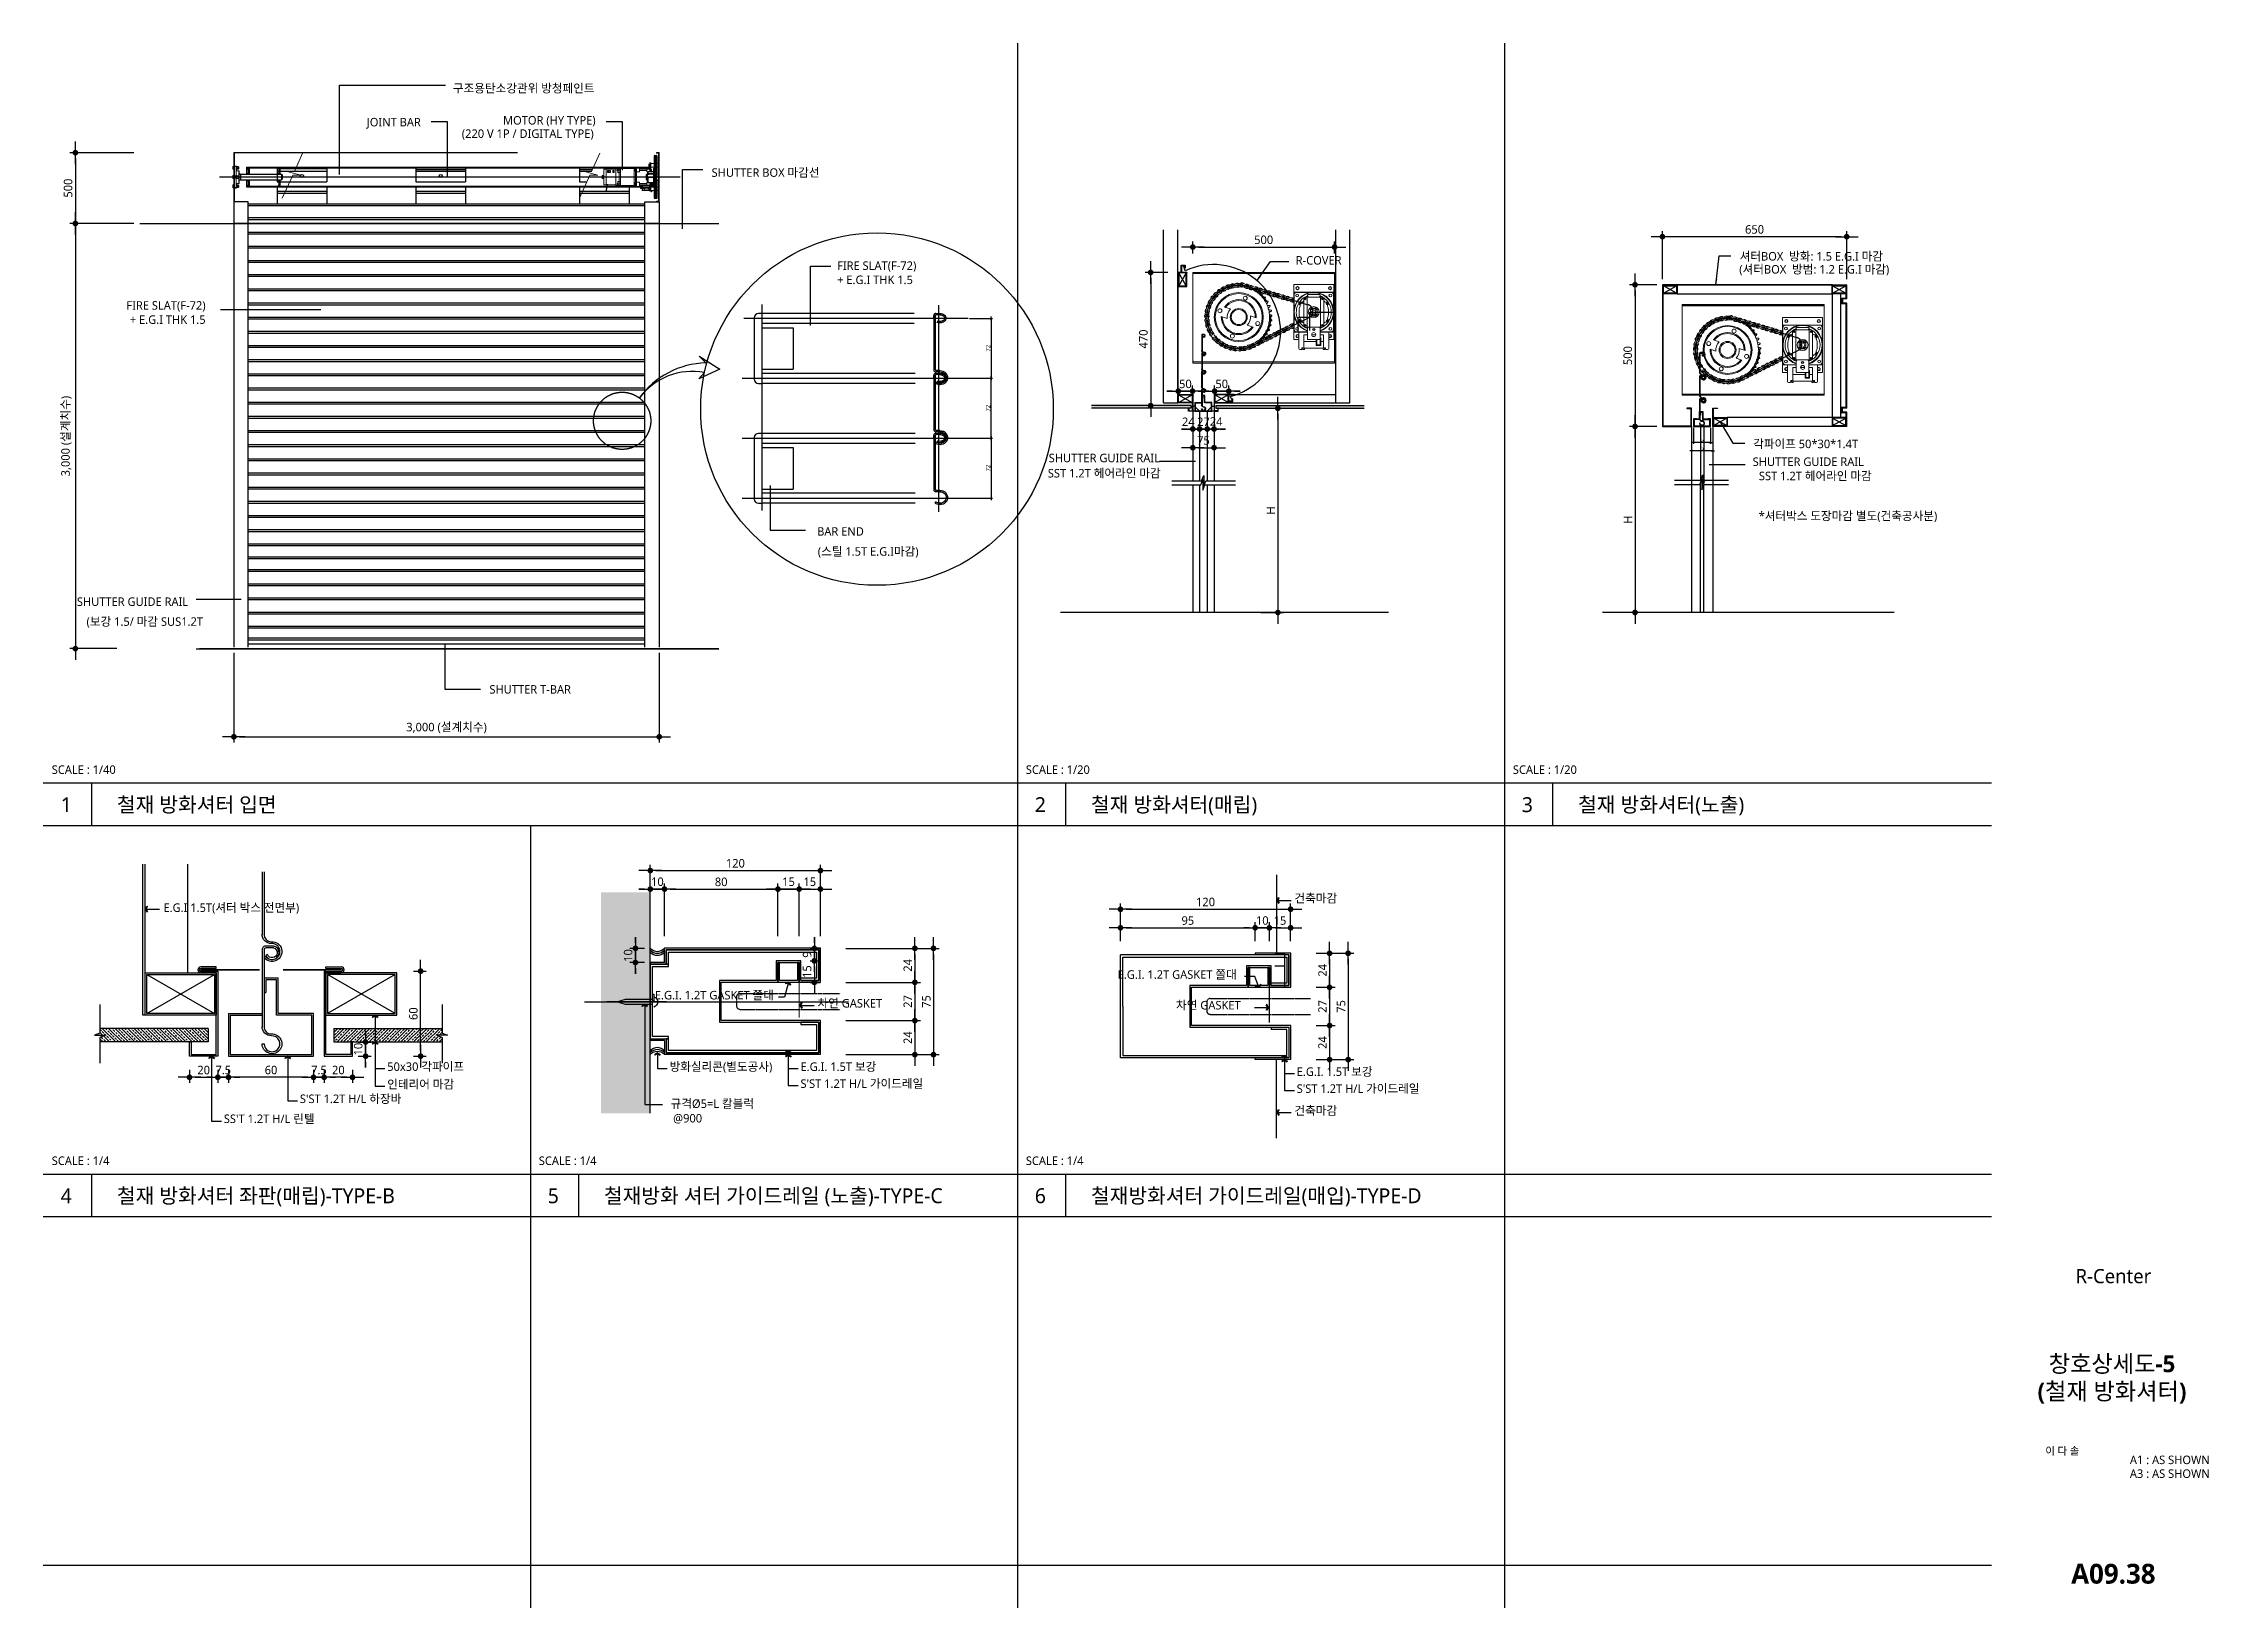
# Model space of a CAD drawing. Extents: x 930 to 96951, y 420 to 531574.
# Drawn here: x 930 to 16202, y 420 to 11460 of the extents above; entities outside this region: 3.
import ezdxf
from ezdxf.enums import TextEntityAlignment as Align

# ---------------------------------------------------------------- set-up
doc = ezdxf.new("R2010")
doc.units = 0
doc.header["$LTSCALE"] = 200
doc.header["$MEASUREMENT"] = 0
doc.header["$PDMODE"] = 3
doc.header["$PDSIZE"] = -1
for name, pattern in [('CEN-GAUN', [32.2, 30, -1, 0.2, -1]), ('CENTER2', [1.125, 0.75, -0.125, 0.125, -0.125]), ('CENTERX2', [4, 2.5, -0.5, 0.5, -0.5]), ('DASHED2', [0.375, 0.25, -0.125]), ('HID', [2.3, 1.5, -0.8]), ('HIDDEN', [0.375, 0.25, -0.125]), ('HIDDEN2', [1, 0.5, -0.5])]:
    doc.linetypes.add(name, pattern=pattern)
doc.layers.get('0').update_dxf_attribs({"linetype": 'CONTINUOUS'})
doc.layers.get('Defpoints').update_dxf_attribs({"color": 137, "linetype": 'CONTINUOUS'})
for name, color, linetype in [('$0$AA-WAXS', 9, 'CONTINUOUS'), ('01TEX', 3, 'CONTINUOUS'), ('0930', 7, 'CONTINUOUS'), ('253', 253, 'CONTINUOUS'), ('3', 3, 'CONTINUOUS'), ('524_A_SYM', 7, 'CONTINUOUS'), ('8', 8, 'CONTINUOUS'), ('9', 9, 'CONTINUOUS'), ('A-dims', 7, 'CONTINUOUS'), ('A-ELEV-LINE-5', 1, 'CONTINUOUS'), ('A-조경면적', 74, 'CONTINUOUS'), ('AA-AREA-1', 7, 'CONTINUOUS'), ('AA-WAXS-FIN3', 6, 'CONTINUOUS'), ('AUDIT_I_140408170516-1', 7, 'CONTINUOUS'), ('bh', 9, 'CONTINUOUS'), ('CEN', 1, 'CEN-GAUN'), ('CLOUD', 3, 'CONTINUOUS'), ('CON', 2, 'CONTINUOUS'), ('DIM', 7, 'CONTINUOUS'), ('EGI1.6', 4, 'CONTINUOUS'), ('EV', 4, 'CONTINUOUS'), ('FINISH', 1, 'CONTINUOUS'), ('FST', 4, 'CONTINUOUS'), ('GASKET', 1, 'CONTINUOUS'), ('LIN2', 2, 'CONTINUOUS'), ('PDF_0', 7, 'CONTINUOUS'), ('R', 1, 'CONTINUOUS'), ('SST1.2', 7, 'CONTINUOUS'), ('SYM-LEAD', 6, 'CONTINUOUS'), ('TEXT', 3, 'CONTINUOUS'), ('XR-SHEET$0$TITLE', 7, 'CONTINUOUS'), ('XR-SHEET$1$SHT', 5, 'CONTINUOUS'), ('XR-SHEET$1$TEXT', 3, 'CONTINUOUS'), ('변경', 1, 'CONTINUOUS')]:
    doc.layers.add(name, color=color, linetype=linetype)
doc.styles.add('GAUN', font='malgun.ttf')
doc.styles.add('HDA-4', font='malgun.ttf')
doc.styles.add('XR-SHEET$0$굴림체(옥산)', font='malgun.ttf')
doc.styles.add('굴림체', font='malgun.ttf')
doc.styles.add('맑은고딕', font='malgun.ttf')
doc.styles.add('맑은고딕B', font='malgunbd.ttf')
doc.styles.add('스타일1', font='malgun.ttf')
doc.dimstyles.new('DO(S10)', dxfattribs={"dimscale": 40, "dimtxt": 3, "dimasz": 1.2, "dimexe": 2, "dimexo": 2, "dimgap": 1, "dimtad": 1, "dimdec": 0, "dimlfac": 25, "dimzin": 1, "dimdsep": 46, "dimtxsty": 'HDA-4', "dimblk": 'DIMDOT', "dimcen": 1, "dimclrd": 256, "dimclrt": 3, "dimadec": 0, "dimazin": 0, "dimtm": 1e-09, "dimtfac": 1, "dimtdec": 0, "dimtix": 1, "dimtmove": 2, "dimatfit": 3, "dimldrblk": 'DOT', "dimfxl": 1, "dimtolj": 1, "dimtzin": 1, "dimarcsym": 0})
doc.dimstyles.new('GAUN-10', dxfattribs={"dimscale": 10, "dimtxt": 3, "dimasz": 0.7, "dimexe": 1, "dimexo": 1, "dimgap": 0.5, "dimtad": 1, "dimdec": 0, "dimzin": 1, "dimdsep": 46, "dimlunit": 6, "dimtxsty": '맑은고딕', "dimblk": 'CJDOT', "dimcen": 0.09, "dimdle": 1, "dimclrd": 256, "dimclre": 256, "dimclrt": 3, "dimadec": 0, "dimazin": 0, "dimtfac": 1, "dimtdec": 0, "dimtix": 1, "dimtmove": 2, "dimatfit": 3, "dimldrblk": 'CJDOT', "dimfxl": 1, "dimtolj": 1, "dimtzin": 1, "dimarcsym": 0})
doc.dimstyles.new('GAUN-40', dxfattribs={"dimscale": 40, "dimtxt": 1.5, "dimasz": 1, "dimexe": 1, "dimexo": 1, "dimgap": 0.5, "dimtad": 1, "dimdec": 0, "dimzin": 1, "dimdsep": 46, "dimlunit": 6, "dimtxsty": '맑은고딕', "dimblk": 'CJDOT', "dimcen": 0.09, "dimdle": 1, "dimclrd": 256, "dimclre": 256, "dimclrt": 3, "dimadec": 0, "dimazin": 0, "dimtfac": 1, "dimtdec": 0, "dimtix": 1, "dimtmove": 2, "dimatfit": 3, "dimfxl": 1, "dimtolj": 1, "dimtzin": 1, "dimarcsym": 0})
doc.dimstyles.new('GAUN-40-0.5', dxfattribs={"dimscale": 40, "dimtxt": 1.5, "dimasz": 1, "dimexe": 1, "dimexo": 1, "dimgap": 0.5, "dimtad": 1, "dimdec": 0, "dimlfac": 0.5, "dimzin": 1, "dimdsep": 46, "dimlunit": 6, "dimtxsty": '맑은고딕', "dimblk": 'CJDOT', "dimcen": 0.09, "dimdle": 1, "dimclrd": 256, "dimclre": 256, "dimclrt": 3, "dimadec": 0, "dimazin": 0, "dimtfac": 1, "dimtdec": 0, "dimtix": 1, "dimtmove": 2, "dimatfit": 3, "dimfxl": 1, "dimtolj": 1, "dimtzin": 1, "dimarcsym": 0})
doc.dimstyles.new('HDA-P(N50)', dxfattribs={"dimscale": 5, "dimtxt": 3, "dimasz": 1.2, "dimexe": 2, "dimexo": 2, "dimgap": 1, "dimtad": 1, "dimdec": 0, "dimzin": 1, "dimdsep": 46, "dimlunit": 6, "dimtxsty": 'HDA-4', "dimblk": 'DIMDOT', "dimcen": 1, "dimclrt": 3, "dimadec": 0, "dimazin": 0, "dimtfac": 1, "dimtdec": 0, "dimtix": 1, "dimtmove": 2, "dimatfit": 3, "dimldrblk": 'DOT', "dimfxl": 1, "dimtolj": 1, "dimtzin": 1, "dimarcsym": 0})
doc.dimstyles.new('SAMOO-X', dxfattribs={"dimscale": 5, "dimtxt": 3, "dimasz": 0.5, "dimexe": 2, "dimexo": 2, "dimgap": 1, "dimtad": 0, "dimdec": 0, "dimdsep": 46, "dimlunit": 6, "dimtxsty": '굴림체', "dimblk": 'DOT', "dimcen": 1, "dimclrd": 7, "dimclre": 7, "dimclrt": 3, "dimadec": 0, "dimazin": 0, "dimtfac": 1, "dimtdec": 0, "dimtix": 1, "dimtmove": 2, "dimatfit": 3, "dimldrblk": 'DOT', "dimfxl": 8, "dimtvp": 1, "dimtolj": 1, "dimlwd": -1, "dimlwe": -1, "dimarcsym": 0})
doc.dimstyles.new('사본 GAUN-40-0.1', dxfattribs={"dimscale": 40, "dimtxt": 1.5, "dimasz": 1, "dimexe": 1, "dimexo": 1, "dimgap": 0.5, "dimtad": 1, "dimdec": 0, "dimlfac": 0.1, "dimzin": 1, "dimdsep": 46, "dimlunit": 6, "dimtxsty": '맑은고딕', "dimblk": 'CJDOT', "dimcen": 0.09, "dimdle": 1, "dimclrd": 256, "dimclre": 256, "dimclrt": 3, "dimadec": 0, "dimazin": 0, "dimtfac": 1, "dimtdec": 0, "dimtix": 1, "dimtmove": 2, "dimatfit": 3, "dimfxl": 1, "dimtolj": 1, "dimtzin": 1, "dimarcsym": 0})
pattern_1 = [(315, (-174602.17667, -109502.65526), (0.10606480373, 0.10606480373), [1.1999862714, 1.1999862714])]
pattern_2 = [(315, (-174607.17667, -109502.65526), (0.10606480373, 0.10606480373), [1.1999862714, 1.1999862714])]

msp = doc.modelspace()

# ---------------------------------------------------------------- texts
at = {"layer": '01TEX', "style": 'GAUN'}
for s, p in [('1', (1052.8, 6034.6)), ('철재 방화셔터 입면', (1449.5, 6034.6)), ('2', (7922.8, 6034.6)), ('철재 방화셔터(매립)', (8319.5, 6034.6)), ('3', (11357.8, 6034.6)), ('철재 방화셔터(노출)', (11754.5, 6034.6)), ('4', (1052.8, 3274.6)), ('철재 방화셔터 좌판(매립)-TYPE-B', (1449.5, 3274.6)), ('5', (4487.8, 3274.6)), ('철재방화 셔터 가이드레일 (노출)-TYPE-C', (4884.5, 3274.6)), ('6', (7922.8, 3274.6)), ('철재방화셔터 가이드레일(매입)-TYPE-D', (8319.5, 3274.6))]:
    msp.add_text(s, height=105, dxfattribs=at).set_placement(p)
at = {"layer": 'TEXT', "color": 3, "style": '스타일1'}
for s, p in [('구조용탄소강관위 방청페인트', (3818.8, 11112.3)), ('JOINT BAR', (3211.1, 10873.5)), ('(220 V 1P / DIGITAL TYPE)', (3881.5, 10792.3, 0)), ('MOTOR (HY TYPE)', (4172.3, 10886.4)), ('SHUTTER BOX 마감선', (5643.3, 10517.8)), ('BAR END ', (6387.6, 7985.1)), ('(스틸 1.5T E.G.I마감)', (6392.1, 7843.9)), ('SHUTTER T-BAR', (4076.3, 6870.5)), ('SCALE : 1/40', (989.4, 6304.2, 0)), ('SCALE : 1/20', (7859.4, 6304.2, 0)), ('SCALE : 1/20', (11294.4, 6304.2, 0)), ('E.G.I 1.5T(셔터 박스 전면부)', (1777.3, 5330.1)), ('건축마감', (9754.1, 5396.3, 0)), ('E.G.I. 1.2T GASKET 쫄대', (8507, 4858.4, 0)), ('E.G.I. 1.2T GASKET 쫄대', (5242.9, 4712.7, 0)), ('차연 GASKET', (6390.1, 4655.6, 0)), ('차연 GASKET', (8919, 4641.9, 0)), ('50x30 각파이프', (3355.6, 4208.3)), ('인테리어 마감', (3355.6, 4083.8)), ('방화실리콘(별도공사)', (5346.9, 4208, 0)), ("S'ST 1.2T H/L 가이드레일", (6270, 4088.5, 0)), ('E.G.I. 1.5T 보강', (6270, 4208, 0)), ('E.G.I. 1.5T 보강', (9769.9, 4172.8, 0)), ("S'ST 1.2T H/L 하장바", (2739.6, 3981.3)), ('규격Ø5=L 칼블럭', (5354.3, 3947, 0)), ("S'ST 1.2T H/L 가이드레일", (9769.9, 4053.3, 0)), ("SS'T 1.2T H/L 린텔", (2203.3, 3840.4)), ('@900', (5372, 3844.3, 0)), ('건축마감', (9754.1, 3898, 0)), ('SCALE : 1/4', (989.4, 3544.2, 0)), ('SCALE : 1/4', (4424.4, 3544.2, 0)), ('SCALE : 1/4', (7859.4, 3544.2, 0))]:
    msp.add_text(s, height=60, dxfattribs=at).set_placement(p)
for s, p in [('R-COVER', (9924.5, 9928.2, 0)), ('셔터BOX  방화: 1.5 E.G.I 마감', (13399.4, 9958, 0)), ('(셔터BOX  방범: 1.2 E.G.I 마감)', (13420, 9862.7, 0)), ('각파이프 50*30*1.4T', (13359.1, 8634.4, 0))]:
    msp.add_text(s, height=60, dxfattribs=at).set_placement(p, align=Align.MIDDLE)
for s, p in [('SHUTTER GUIDE RAIL', (8805.3, 8503.6)), ('SST 1.2T 헤어라인 마감', (8810.3, 8396.1)), ('SHUTTER GUIDE RAIL', (13770.1, 8477)), ('SST 1.2T 헤어라인 마감', (13825.5, 8376.8)), ('SHUTTER GUIDE RAIL', (1951.2, 7489.4)), ('(보강 1.5/ 마감 SUS1.2T', (2056.5, 7349.2))]:
    msp.add_text(s, height=60, dxfattribs=at).set_placement(p, align=Align.RIGHT)
msp.add_text('*셔터박스 도장마감 별도(건축공사분)', height=60, dxfattribs=at).set_placement((13657.8, 8124.8, 0), align=Align.MIDDLE_CENTER)
at = {"layer": 'TEXT', "style": '스타일1'}
msp.add_text('R-Center', height=100, dxfattribs=at).set_placement((15530, 2760), align=Align.MIDDLE_CENTER)
at = {"layer": 'TEXT', "color": 3, "char_height": 60, "style": '스타일1'}
for insert, attachment_point in [((6528.6, 9840.3), 4), ((2074.8, 9640.1), 3)]:
    msp.add_mtext('\\A1;FIRE SLAT(F-72)\\P+ E.G.I THK 1.5', dxfattribs=dict(at, insert=insert, attachment_point=attachment_point))

# ---------------------------------------------------------------- blocks, each defined once
blk = doc.blocks.new('XR-SHEET$0$TITLE')
at = {"layer": 'XR-SHEET$0$TITLE', "true_color": 0x000000, "style": 'XR-SHEET$0$굴림체(옥산)'}
for tag, height, p in [('동명칭', 6, (776.77, -457.26)), ('SCALE-A1', 3, (797.5, -522)), ('SCALE-A3', 3, (797.5, -527)), ('DATA', 3, (797.5, -540))]:
    blk.add_attdef(tag, text='', height=height, dxfattribs=at).set_placement(p, align=Align.MIDDLE)
for tag, height, p in [('TITLE1', 6, (776.5, -479.4)), ('TITLE4', 6, (776.5, -484.39)), ('TITLE2', 6, (776.5, -489)), ('TITLE5', 6, (776.5, -493.99)), ('TITLE3', 6, (776.5, -498.7)), ('NAME-1', 3, (760.16, -517.5)), ('NAME-2', 3, (760.16, -526.5)), ('A0.00', 7, (776.5, -561))]:
    blk.add_attdef(tag, text='', height=height, dxfattribs=at).set_placement(p, align=Align.MIDDLE_CENTER)
blk = doc.blocks.new('arrow1')
for p, q in [((0, 0), (0.29, 0.5)), ((0, 0), (0.29, -0.5)), ((0.16, 0), (0.41, 0.43)), ((0.16, 0), (0.41, -0.43)), ((0.29, 0.5), (0.41, 0.43)), ((0.29, -0.5), (0.41, -0.43))]:
    blk.add_line(p, q)
blk = doc.blocks.new('CJDOT')
blk.add_line((-2, 0), (2, 0))
at = {"const_width": 0.5}
blk.add_lwpolyline([(-0.25, 0, 1), (0.25, 0, 1)], format="xyb", close=True, dxfattribs=at)
blk = doc.blocks.new('*D12')
at = {"layer": 'Defpoints', "color": 0, "transparency": 16777216}
for p in [(9727, 5349), (8527, 5084), (9727, 5084)]:
    blk.add_point(p, dxfattribs=at)
at = {"layer": 'DIM', "lineweight": -2, "transparency": 16777216}
for p, q in [((8527, 5124), (8527, 5389)), ((8567, 5349), (9687, 5349)), ((9727, 5124), (9727, 5389))]:
    blk.add_line(p, q, dxfattribs=at)
at = {"layer": 'DIM', "lineweight": -2, "transparency": 16777216, "xscale": 40, "yscale": 40, "zscale": 40, "rotation": 180}
blk.add_blockref('CJDOT', (8527, 5349), dxfattribs=at)
at = {"layer": 'DIM', "lineweight": -2, "transparency": 16777216, "xscale": 40, "yscale": 40, "zscale": 40}
blk.add_blockref('CJDOT', (9727, 5349), dxfattribs=at)
at = {"layer": 'DIM', "color": 3, "transparency": 16777216, "insert": (9127, 5400), "char_height": 60, "attachment_point": 5, "style": '맑은고딕'}
blk.add_mtext('\\A1;120', dxfattribs=at)
blk = doc.blocks.new('*D13')
at = {"layer": 'Defpoints', "color": 0, "transparency": 16777216}
for p in [(9727, 5218), (9577, 5084), (9727, 5084)]:
    blk.add_point(p, dxfattribs=at)
at = {"layer": 'DIM', "lineweight": -2, "transparency": 16777216}
for p, q in [((9577, 5124), (9577, 5258)), ((9617, 5218), (9687, 5218)), ((9727, 5124), (9727, 5258))]:
    blk.add_line(p, q, dxfattribs=at)
at = {"layer": 'DIM', "lineweight": -2, "transparency": 16777216, "xscale": 40, "yscale": 40, "zscale": 40, "rotation": 180}
blk.add_blockref('CJDOT', (9577, 5218), dxfattribs=at)
at = {"layer": 'DIM', "lineweight": -2, "transparency": 16777216, "xscale": 40, "yscale": 40, "zscale": 40}
blk.add_blockref('CJDOT', (9727, 5218), dxfattribs=at)
at = {"layer": 'DIM', "color": 3, "transparency": 16777216, "insert": (9652, 5269), "char_height": 60, "attachment_point": 5, "style": '맑은고딕'}
blk.add_mtext('\\A1;15', dxfattribs=at)
blk = doc.blocks.new('*D14')
at = {"layer": 'Defpoints', "color": 0, "transparency": 16777216}
for p in [(9577, 5218), (9477, 5084), (9577, 5084)]:
    blk.add_point(p, dxfattribs=at)
at = {"layer": 'DIM', "lineweight": -2, "transparency": 16777216}
for p, q in [((9437, 5218), (9397, 5218)), ((9477, 5124), (9477, 5258)), ((9477, 5218), (9577, 5218)), ((9577, 5124), (9577, 5258)), ((9617, 5218), (9657, 5218))]:
    blk.add_line(p, q, dxfattribs=at)
at = {"layer": 'DIM', "lineweight": -2, "transparency": 16777216, "xscale": 40, "yscale": 40, "zscale": 40}
blk.add_blockref('CJDOT', (9477, 5218), dxfattribs=at)
at = {"layer": 'DIM', "lineweight": -2, "transparency": 16777216, "xscale": 40, "yscale": 40, "zscale": 40, "rotation": 180}
blk.add_blockref('CJDOT', (9577, 5218), dxfattribs=at)
at = {"layer": 'DIM', "color": 3, "transparency": 16777216, "insert": (9527, 5269), "char_height": 60, "attachment_point": 5, "style": '맑은고딕'}
blk.add_mtext('\\A1;10', dxfattribs=at)
blk = doc.blocks.new('*D15')
at = {"layer": 'Defpoints', "color": 0, "transparency": 16777216}
for p in [(9477, 5218), (8527, 5084), (9477, 5084)]:
    blk.add_point(p, dxfattribs=at)
at = {"layer": 'DIM', "lineweight": -2, "transparency": 16777216}
for p, q in [((8527, 5124), (8527, 5258)), ((8567, 5218), (9437, 5218)), ((9477, 5124), (9477, 5258))]:
    blk.add_line(p, q, dxfattribs=at)
at = {"layer": 'DIM', "lineweight": -2, "transparency": 16777216, "xscale": 40, "yscale": 40, "zscale": 40, "rotation": 180}
blk.add_blockref('CJDOT', (8527, 5218), dxfattribs=at)
at = {"layer": 'DIM', "lineweight": -2, "transparency": 16777216, "xscale": 40, "yscale": 40, "zscale": 40}
blk.add_blockref('CJDOT', (9477, 5218), dxfattribs=at)
at = {"layer": 'DIM', "color": 3, "transparency": 16777216, "insert": (9002, 5269), "char_height": 60, "attachment_point": 5, "style": '맑은고딕'}
blk.add_mtext('\\A1;95', dxfattribs=at)
blk = doc.blocks.new('*D16')
at = {"layer": 'Defpoints', "color": 0, "transparency": 16777216}
for p in [(9868, 5038), (9868, 4288), (10133, 4288)]:
    blk.add_point(p, dxfattribs=at)
at = {"layer": 'DIM', "lineweight": -2, "transparency": 16777216}
for p, q in [((9908, 5038), (10173, 5038)), ((10133, 4998), (10133, 4328)), ((9908, 4288), (10173, 4288))]:
    blk.add_line(p, q, dxfattribs=at)
at = {"layer": 'DIM', "lineweight": -2, "transparency": 16777216, "xscale": 40, "yscale": 40, "zscale": 40}
for p, rotation in [((10133, 5038), 90), ((10133, 4288), 270)]:
    blk.add_blockref('CJDOT', p, dxfattribs=dict(at, rotation=rotation))
at = {"layer": 'DIM', "color": 3, "transparency": 16777216, "insert": (10083, 4663), "char_height": 60, "attachment_point": 5, "rotation": 90, "style": '맑은고딕'}
blk.add_mtext('\\A1;75', dxfattribs=at)
blk = doc.blocks.new('*D17')
at = {"layer": 'Defpoints', "color": 0, "transparency": 16777216}
for p in [(9868, 4528), (9868, 4288), (10002, 4288)]:
    blk.add_point(p, dxfattribs=at)
at = {"layer": 'DIM', "lineweight": -2, "transparency": 16777216}
for p, q in [((9908, 4528), (10042, 4528)), ((10002, 4488), (10002, 4328)), ((9908, 4288), (10042, 4288))]:
    blk.add_line(p, q, dxfattribs=at)
at = {"layer": 'DIM', "lineweight": -2, "transparency": 16777216, "xscale": 40, "yscale": 40, "zscale": 40}
for p, rotation in [((10002, 4528), 90), ((10002, 4288), 270)]:
    blk.add_blockref('CJDOT', p, dxfattribs=dict(at, rotation=rotation))
at = {"layer": 'DIM', "color": 3, "transparency": 16777216, "insert": (9952, 4408), "char_height": 60, "attachment_point": 5, "rotation": 90, "style": '맑은고딕'}
blk.add_mtext('\\A1;24', dxfattribs=at)
blk = doc.blocks.new('*D18')
at = {"layer": 'Defpoints', "color": 0, "transparency": 16777216}
for p in [(9868, 4798), (9868, 4528), (10002, 4528)]:
    blk.add_point(p, dxfattribs=at)
at = {"layer": 'DIM', "lineweight": -2, "transparency": 16777216}
for p, q in [((9908, 4798), (10042, 4798)), ((10002, 4758), (10002, 4568)), ((9908, 4528), (10042, 4528))]:
    blk.add_line(p, q, dxfattribs=at)
at = {"layer": 'DIM', "lineweight": -2, "transparency": 16777216, "xscale": 40, "yscale": 40, "zscale": 40}
for p, rotation in [((10002, 4798), 90), ((10002, 4528), 270)]:
    blk.add_blockref('CJDOT', p, dxfattribs=dict(at, rotation=rotation))
at = {"layer": 'DIM', "color": 3, "transparency": 16777216, "insert": (9952, 4663), "char_height": 60, "attachment_point": 5, "rotation": 90, "style": '맑은고딕'}
blk.add_mtext('\\A1;27', dxfattribs=at)
blk = doc.blocks.new('*D19')
at = {"layer": 'Defpoints', "color": 0, "transparency": 16777216}
for p in [(9868, 5038), (9868, 4798), (10002, 4798)]:
    blk.add_point(p, dxfattribs=at)
at = {"layer": 'DIM', "lineweight": -2, "transparency": 16777216}
for p, q in [((9908, 5038), (10042, 5038)), ((10002, 4998), (10002, 4838)), ((9908, 4798), (10042, 4798))]:
    blk.add_line(p, q, dxfattribs=at)
at = {"layer": 'DIM', "lineweight": -2, "transparency": 16777216, "xscale": 40, "yscale": 40, "zscale": 40}
for p, rotation in [((10002, 5038), 90), ((10002, 4798), 270)]:
    blk.add_blockref('CJDOT', p, dxfattribs=dict(at, rotation=rotation))
at = {"layer": 'DIM', "color": 3, "transparency": 16777216, "insert": (9952, 4918), "char_height": 60, "attachment_point": 5, "rotation": 90, "style": '맑은고딕'}
blk.add_mtext('\\A1;24', dxfattribs=at)
blk = doc.blocks.new('DIMDOT')
blk.add_line((-2, 0), (2, 0))
blk.add_circle((0, 0), 0.5)
blk = doc.blocks.new('*D20')
at = {"layer": 'Defpoints', "color": 0, "transparency": 16777216}
for p in [(9614, 4949), (9614, 4798), (9684, 4798)]:
    blk.add_point(p, dxfattribs=at)
at = {"layer": 'DIM', "color": 0, "lineweight": -2, "transparency": 16777216}
for p, q in [((9616, 4949), (9686, 4949)), ((9616, 4798), (9686, 4798))]:
    blk.add_line(p, q, dxfattribs=at)
at = {"layer": 'DIM', "lineweight": -2, "transparency": 16777216}
blk.add_line((9684, 4948), (9684, 4799), dxfattribs=at)
at = {"layer": 'DIM', "lineweight": -2, "transparency": 16777216, "xscale": 1.199999999999999, "yscale": 1.199999999999999, "zscale": 1.199999999999999}
for p, rotation in [((9684, 4949), 90), ((9684, 4798), 270)]:
    blk.add_blockref('DIMDOT', p, dxfattribs=dict(at, rotation=rotation))
at = {"layer": 'DIM', "color": 3, "transparency": 16777216, "insert": (9682, 4874), "char_height": 3, "attachment_point": 5, "rotation": 90, "style": 'HDA-4'}
blk.add_mtext('\\A1;151', dxfattribs=at)
blk = doc.blocks.new('_DOT')
at = {"color": 0, "linetype": 'ByBlock'}
blk.add_line((-0.5, 0), (-1, 0), dxfattribs=at)
at = {"color": 0, "linetype": 'ByBlock', "const_width": 0.5}
blk.add_lwpolyline([(-0.25, 0, 1), (0.25, 0, 1)], format="xyb", close=True, dxfattribs=at)
blk = doc.blocks.new('*D21')
at = {"layer": 'Defpoints', "color": 0, "transparency": 16777216}
for p in [(9614, 5038), (9614, 4949), (9684, 4949)]:
    blk.add_point(p, dxfattribs=at)
at = {"layer": 'DIM', "color": 0, "lineweight": -2, "transparency": 16777216}
for p, q in [((9616, 5038), (9686, 5038)), ((9616, 4949), (9686, 4949))]:
    blk.add_line(p, q, dxfattribs=at)
at = {"layer": 'DIM', "lineweight": -2, "transparency": 16777216}
blk.add_line((9684, 5037), (9684, 4951), dxfattribs=at)
at = {"layer": 'DIM', "lineweight": -2, "transparency": 16777216, "xscale": 1.199999999999999, "yscale": 1.199999999999999, "zscale": 1.199999999999999}
for p, rotation in [((9684, 5038), 90), ((9684, 4949), 270)]:
    blk.add_blockref('DIMDOT', p, dxfattribs=dict(at, rotation=rotation))
at = {"layer": 'DIM', "color": 3, "transparency": 16777216, "insert": (9682, 4994), "char_height": 3, "attachment_point": 5, "rotation": 90, "style": 'HDA-4'}
blk.add_mtext('\\A1;89', dxfattribs=at)
blk = doc.blocks.new('*D7')
at = {"layer": 'A-dims', "lineweight": -2, "transparency": 16777216}
for p, q in [((12309, 9756), (12116, 9756)), ((12156, 9716), (12156, 8796)), ((12309, 8756), (12116, 8756))]:
    blk.add_line(p, q, dxfattribs=at)
at = {"layer": 'Defpoints', "color": 0, "transparency": 16777216}
for p in [(12349, 9756), (12156, 8756), (12349, 8756)]:
    blk.add_point(p, dxfattribs=at)
at = {"layer": 'A-dims', "lineweight": -2, "transparency": 16777216, "xscale": 40, "yscale": 40, "zscale": 40}
for p, rotation in [((12156, 9756), 90), ((12156, 8756), 270)]:
    blk.add_blockref('CJDOT', p, dxfattribs=dict(at, rotation=rotation))
at = {"layer": 'A-dims', "color": 3, "transparency": 16777216, "insert": (12105, 9256), "char_height": 60, "attachment_point": 5, "rotation": 90, "style": '맑은고딕'}
blk.add_mtext('\\A1;500', dxfattribs=at)
blk = doc.blocks.new('*D8')
at = {"layer": 'A-dims', "color": 0, "lineweight": -2, "transparency": 16777216}
for p, q in [((12554, 8726), (12554, 8575)), ((12704, 8726), (12704, 8575)), ((12698, 8585), (12560, 8585))]:
    blk.add_line(p, q, dxfattribs=at)
at = {"layer": 'Defpoints', "color": 0, "transparency": 16777216}
for p in [(12554, 8736), (12704, 8736), (12554, 8585)]:
    blk.add_point(p, dxfattribs=at)
at = {"layer": 'A-dims', "color": 0, "lineweight": -2, "transparency": 16777216, "xscale": 5.999999999999996, "yscale": 5.999999999999996, "zscale": 5.999999999999996, "rotation": 180}
blk.add_blockref('DIMDOT', (12554, 8585), dxfattribs=at)
at = {"layer": 'A-dims', "color": 0, "lineweight": -2, "transparency": 16777216, "xscale": 5.999999999999996, "yscale": 5.999999999999996, "zscale": 5.999999999999996}
blk.add_blockref('DIMDOT', (12704, 8585), dxfattribs=at)
at = {"layer": 'A-dims', "color": 3, "transparency": 16777216, "insert": (12629, 8598), "char_height": 15, "attachment_point": 5, "style": 'HDA-4'}
blk.add_mtext('\\A1;150', dxfattribs=at)
blk = doc.blocks.new('*D9')
at = {"layer": 'A-dims', "lineweight": -2, "transparency": 16777216}
for p, q in [((12349, 9796), (12349, 10135)), ((13609, 10095), (12389, 10095)), ((13649, 9796), (13649, 10135))]:
    blk.add_line(p, q, dxfattribs=at)
at = {"layer": 'Defpoints', "color": 0, "transparency": 16777216}
for p in [(12349, 10095), (12349, 9756), (13649, 9756)]:
    blk.add_point(p, dxfattribs=at)
at = {"layer": 'A-dims', "lineweight": -2, "transparency": 16777216, "xscale": 40, "yscale": 40, "zscale": 40, "rotation": 180}
blk.add_blockref('CJDOT', (12349, 10095), dxfattribs=at)
at = {"layer": 'A-dims', "lineweight": -2, "transparency": 16777216, "xscale": 40, "yscale": 40, "zscale": 40}
blk.add_blockref('CJDOT', (13649, 10095), dxfattribs=at)
at = {"layer": 'A-dims', "color": 3, "transparency": 16777216, "insert": (12999, 10146), "char_height": 60, "attachment_point": 5, "style": '맑은고딕'}
blk.add_mtext('\\A1;650', dxfattribs=at)
blk = doc.blocks.new('*D10')
at = {"layer": 'A-dims', "color": 0, "lineweight": -2, "transparency": 16777216}
for p, q in [((12569, 8746), (12569, 8633)), ((12689, 8746), (12689, 8633)), ((12683, 8643), (12575, 8643))]:
    blk.add_line(p, q, dxfattribs=at)
at = {"layer": 'Defpoints', "color": 0, "transparency": 16777216}
for p in [(12569, 8756), (12689, 8756), (12569, 8643)]:
    blk.add_point(p, dxfattribs=at)
at = {"layer": 'A-dims', "color": 0, "lineweight": -2, "transparency": 16777216, "xscale": 5.999999999999996, "yscale": 5.999999999999996, "zscale": 5.999999999999996, "rotation": 180}
blk.add_blockref('DIMDOT', (12569, 8643), dxfattribs=at)
at = {"layer": 'A-dims', "color": 0, "lineweight": -2, "transparency": 16777216, "xscale": 5.999999999999996, "yscale": 5.999999999999996, "zscale": 5.999999999999996}
blk.add_blockref('DIMDOT', (12689, 8643), dxfattribs=at)
at = {"layer": 'A-dims', "color": 3, "transparency": 16777216, "insert": (12629, 8656), "char_height": 15, "attachment_point": 5, "style": 'HDA-4'}
blk.add_mtext('\\A1;120', dxfattribs=at)
blk = doc.blocks.new('*D11')
at = {"layer": 'A-dims', "lineweight": -2, "transparency": 16777216}
for p, q in [((12309, 8756), (12116, 8756)), ((12156, 8716), (12156, 7483)), ((12309, 7443), (12116, 7443))]:
    blk.add_line(p, q, dxfattribs=at)
at = {"layer": 'Defpoints', "color": 0, "transparency": 16777216}
for p in [(12349, 8756), (12156, 7443), (12349, 7443)]:
    blk.add_point(p, dxfattribs=at)
at = {"layer": 'A-dims', "lineweight": -2, "transparency": 16777216, "xscale": 40, "yscale": 40, "zscale": 40}
for p, rotation in [((12156, 8756), 90), ((12156, 7443), 270)]:
    blk.add_blockref('CJDOT', p, dxfattribs=dict(at, rotation=rotation))
at = {"layer": 'A-dims', "color": 3, "transparency": 16777216, "insert": (12106, 8099), "char_height": 60, "attachment_point": 5, "rotation": 90, "style": '맑은고딕'}
blk.add_mtext('\\A1;H', dxfattribs=at)
blk = doc.blocks.new('*D24')
at = {"layer": 'Defpoints', "color": 0, "transparency": 16777216}
for p in [(1489, 10188), (1156, 7188), (1489, 7188)]:
    blk.add_point(p, dxfattribs=at)
at = {"layer": 'DIM', "lineweight": -2, "transparency": 16777216}
for p, q in [((1449, 10188), (1116, 10188)), ((1156, 10148), (1156, 7228)), ((1449, 7188), (1116, 7188))]:
    blk.add_line(p, q, dxfattribs=at)
at = {"layer": 'DIM', "lineweight": -2, "transparency": 16777216, "xscale": 40, "yscale": 40, "zscale": 40}
for p, rotation in [((1156, 10188), 90), ((1156, 7188), 270)]:
    blk.add_blockref('CJDOT', p, dxfattribs=dict(at, rotation=rotation))
at = {"layer": 'DIM', "color": 3, "transparency": 16777216, "insert": (1093, 8688), "char_height": 60, "attachment_point": 5, "rotation": 90, "style": '맑은고딕'}
blk.add_mtext('\\A1;3,000 (설계치수)', dxfattribs=at)
blk = doc.blocks.new('*D25')
at = {"layer": 'Defpoints', "color": 0, "transparency": 16777216}
for p in [(1609, 10688), (1156, 10188), (1609, 10188)]:
    blk.add_point(p, dxfattribs=at)
at = {"layer": 'DIM', "lineweight": -2, "transparency": 16777216}
for p, q in [((1569, 10688), (1116, 10688)), ((1156, 10648), (1156, 10228)), ((1569, 10188), (1116, 10188))]:
    blk.add_line(p, q, dxfattribs=at)
at = {"layer": 'DIM', "lineweight": -2, "transparency": 16777216, "xscale": 40, "yscale": 40, "zscale": 40}
for p, rotation in [((1156, 10688), 90), ((1156, 10188), 270)]:
    blk.add_blockref('CJDOT', p, dxfattribs=dict(at, rotation=rotation))
at = {"layer": 'DIM', "color": 3, "transparency": 16777216, "insert": (1105, 10438), "char_height": 60, "attachment_point": 5, "rotation": 90, "style": '맑은고딕'}
blk.add_mtext('\\A1;500', dxfattribs=at)
blk = doc.blocks.new('*D22')
at = {"layer": 'Defpoints', "color": 0, "transparency": 16777216}
for p in [(7453, 8674), (7453, 8251), (7614, 8251)]:
    blk.add_point(p, dxfattribs=at)
at = {"layer": 'DIM', "lineweight": -2, "transparency": 16777216}
for p, q in [((7463, 8674), (7624, 8674)), ((7614, 8667), (7614, 8258)), ((7463, 8251), (7624, 8251))]:
    blk.add_line(p, q, dxfattribs=at)
at = {"layer": 'DIM', "lineweight": -2, "transparency": 16777216, "xscale": 7, "yscale": 7, "zscale": 7}
for p, rotation in [((7614, 8674), 90), ((7614, 8251), 270)]:
    blk.add_blockref('CJDOT', p, dxfattribs=dict(at, rotation=rotation))
at = {"layer": 'DIM', "color": 3, "transparency": 16777216, "insert": (7593, 8462), "char_height": 30, "attachment_point": 5, "rotation": 90, "style": '맑은고딕'}
blk.add_mtext('\\A1;72', dxfattribs=at)
blk = doc.blocks.new('*D23')
at = {"layer": 'Defpoints', "color": 0, "transparency": 16777216}
for p in [(7453, 9097), (7614, 9097), (7453, 8674)]:
    blk.add_point(p, dxfattribs=at)
at = {"layer": 'DIM', "lineweight": -2, "transparency": 16777216}
for p, q in [((7463, 9097), (7624, 9097)), ((7614, 8681), (7614, 9090)), ((7463, 8674), (7624, 8674))]:
    blk.add_line(p, q, dxfattribs=at)
at = {"layer": 'DIM', "lineweight": -2, "transparency": 16777216, "xscale": 7, "yscale": 7, "zscale": 7}
for p, rotation in [((7614, 9097), 90), ((7614, 8674), 270)]:
    blk.add_blockref('CJDOT', p, dxfattribs=dict(at, rotation=rotation))
at = {"layer": 'DIM', "color": 3, "transparency": 16777216, "insert": (7593, 8885), "char_height": 30, "attachment_point": 5, "rotation": 90, "style": '맑은고딕'}
blk.add_mtext('\\A1;72', dxfattribs=at)
blk = doc.blocks.new('*D27')
at = {"layer": 'Defpoints', "color": 0, "transparency": 16777216}
for p in [(7453, 9519), (7453, 9097), (7614, 9097)]:
    blk.add_point(p, dxfattribs=at)
at = {"layer": 'DIM', "lineweight": -2, "transparency": 16777216}
for p, q in [((7463, 9519), (7624, 9519)), ((7614, 9512), (7614, 9104)), ((7463, 9097), (7624, 9097))]:
    blk.add_line(p, q, dxfattribs=at)
at = {"layer": 'DIM', "lineweight": -2, "transparency": 16777216, "xscale": 7, "yscale": 7, "zscale": 7}
for p, rotation in [((7614, 9519), 90), ((7614, 9097), 270)]:
    blk.add_blockref('CJDOT', p, dxfattribs=dict(at, rotation=rotation))
at = {"layer": 'DIM', "color": 3, "transparency": 16777216, "insert": (7593, 9308), "char_height": 30, "attachment_point": 5, "rotation": 90, "style": '맑은고딕'}
blk.add_mtext('\\A1;72', dxfattribs=at)
blk = doc.blocks.new('*D26')
at = {"layer": 'Defpoints', "color": 0, "transparency": 16777216}
for p in [(2274, 7198), (5274, 7198), (5274, 6566)]:
    blk.add_point(p, dxfattribs=at)
at = {"layer": 'DIM', "lineweight": -2, "transparency": 16777216}
for p, q in [((2274, 7158), (2274, 6526)), ((5274, 7158), (5274, 6526)), ((2314, 6566), (5234, 6566))]:
    blk.add_line(p, q, dxfattribs=at)
at = {"layer": 'DIM', "lineweight": -2, "transparency": 16777216, "xscale": 40, "yscale": 40, "zscale": 40, "rotation": 180}
blk.add_blockref('CJDOT', (2274, 6566), dxfattribs=at)
at = {"layer": 'DIM', "lineweight": -2, "transparency": 16777216, "xscale": 40, "yscale": 40, "zscale": 40}
blk.add_blockref('CJDOT', (5274, 6566), dxfattribs=at)
at = {"layer": 'DIM', "color": 3, "transparency": 16777216, "insert": (3774, 6628), "char_height": 60, "attachment_point": 5, "style": '맑은고딕'}
blk.add_mtext('\\A1;3,000 (설계치수)', dxfattribs=at)
blk = doc.blocks.new('*D28')
at = {"layer": 'A-dims', "lineweight": -2, "transparency": 16777216}
for p, q in [((9489, 8884), (9677, 8884)), ((9637, 8844), (9637, 7483)), ((9517, 7443), (9677, 7443))]:
    blk.add_line(p, q, dxfattribs=at)
at = {"layer": 'Defpoints', "color": 0, "transparency": 16777216}
for p in [(9449, 8884), (9477, 7443), (9637, 7443)]:
    blk.add_point(p, dxfattribs=at)
at = {"layer": 'A-dims', "lineweight": -2, "transparency": 16777216, "xscale": 40, "yscale": 40, "zscale": 40}
for p, rotation in [((9637, 8884), 90), ((9637, 7443), 270)]:
    blk.add_blockref('CJDOT', p, dxfattribs=dict(at, rotation=rotation))
at = {"layer": 'A-dims', "color": 3, "transparency": 16777216, "insert": (9587, 8163), "char_height": 60, "attachment_point": 5, "rotation": 90, "style": '맑은고딕'}
blk.add_mtext('\\A1;H', dxfattribs=at)
blk = doc.blocks.new('*D29')
at = {"layer": 'A-dims', "lineweight": -2, "transparency": 16777216}
for p, q in [((9037, 9977), (9037, 10062)), ((9077, 10022), (9997, 10022)), ((10037, 9977), (10037, 10062))]:
    blk.add_line(p, q, dxfattribs=at)
at = {"layer": 'Defpoints', "color": 0, "transparency": 16777216}
for p in [(9037, 9937), (10037, 10022), (10037, 9937)]:
    blk.add_point(p, dxfattribs=at)
at = {"layer": 'A-dims', "lineweight": -2, "transparency": 16777216, "xscale": 40, "yscale": 40, "zscale": 40, "rotation": 180}
blk.add_blockref('CJDOT', (9037, 10022), dxfattribs=at)
at = {"layer": 'A-dims', "lineweight": -2, "transparency": 16777216, "xscale": 40, "yscale": 40, "zscale": 40}
blk.add_blockref('CJDOT', (10037, 10022), dxfattribs=at)
at = {"layer": 'A-dims', "color": 3, "transparency": 16777216, "insert": (9537, 10073), "char_height": 60, "attachment_point": 5, "style": '맑은고딕'}
blk.add_mtext('\\A1;500', dxfattribs=at)
blk = doc.blocks.new('*D30')
at = {"layer": 'A-dims', "lineweight": -2, "transparency": 16777216}
for p, q in [((9191, 9022), (9191, 9045)), ((9291, 9022), (9291, 9045)), ((9151, 9005), (9111, 9005)), ((9291, 9005), (9191, 9005)), ((9331, 9005), (9371, 9005))]:
    blk.add_line(p, q, dxfattribs=at)
at = {"layer": 'Defpoints', "color": 0, "transparency": 16777216}
for p in [(9191, 9005), (9191, 8982), (9291, 8982)]:
    blk.add_point(p, dxfattribs=at)
at = {"layer": 'A-dims', "lineweight": -2, "transparency": 16777216, "xscale": 40, "yscale": 40, "zscale": 40}
blk.add_blockref('CJDOT', (9191, 9005), dxfattribs=at)
at = {"layer": 'A-dims', "lineweight": -2, "transparency": 16777216, "xscale": 40, "yscale": 40, "zscale": 40, "rotation": 180}
blk.add_blockref('CJDOT', (9291, 9005), dxfattribs=at)
at = {"layer": 'A-dims', "color": 3, "transparency": 16777216, "insert": (9241, 9056), "char_height": 60, "attachment_point": 5, "style": '맑은고딕'}
blk.add_mtext('\\A1;50', dxfattribs=at)
blk = doc.blocks.new('*D31')
at = {"layer": 'A-dims', "lineweight": -2, "transparency": 16777216}
for p, q in [((8935, 9022), (8935, 9045)), ((9035, 9022), (9035, 9045)), ((8895, 9005), (8855, 9005)), ((8935, 9005), (9035, 9005)), ((9075, 9005), (9115, 9005))]:
    blk.add_line(p, q, dxfattribs=at)
at = {"layer": 'Defpoints', "color": 0, "transparency": 16777216}
for p in [(8935, 8982), (9035, 9005), (9035, 8982)]:
    blk.add_point(p, dxfattribs=at)
at = {"layer": 'A-dims', "lineweight": -2, "transparency": 16777216, "xscale": 40, "yscale": 40, "zscale": 40}
blk.add_blockref('CJDOT', (8935, 9005), dxfattribs=at)
at = {"layer": 'A-dims', "lineweight": -2, "transparency": 16777216, "xscale": 40, "yscale": 40, "zscale": 40, "rotation": 180}
blk.add_blockref('CJDOT', (9035, 9005), dxfattribs=at)
at = {"layer": 'A-dims', "color": 3, "transparency": 16777216, "insert": (8985, 9056), "char_height": 60, "attachment_point": 5, "style": '맑은고딕'}
blk.add_mtext('\\A1;50', dxfattribs=at)
blk = doc.blocks.new('*D32')
at = {"layer": 'A-dims', "lineweight": -2, "transparency": 16777216}
for p, q in [((8997, 8738), (8957, 8738)), ((9037, 8758), (9037, 8698)), ((9037, 8738), (9085, 8738)), ((9085, 8756), (9085, 8698)), ((9125, 8738), (9165, 8738))]:
    blk.add_line(p, q, dxfattribs=at)
at = {"layer": 'Defpoints', "color": 0, "transparency": 16777216}
for p in [(9037, 8798), (9085, 8796), (9085, 8738)]:
    blk.add_point(p, dxfattribs=at)
at = {"layer": 'A-dims', "lineweight": -2, "transparency": 16777216, "xscale": 40, "yscale": 40, "zscale": 40}
blk.add_blockref('CJDOT', (9037, 8738), dxfattribs=at)
at = {"layer": 'A-dims', "lineweight": -2, "transparency": 16777216, "xscale": 40, "yscale": 40, "zscale": 40, "rotation": 180}
blk.add_blockref('CJDOT', (9085, 8738), dxfattribs=at)
at = {"layer": 'A-dims', "color": 3, "transparency": 16777216, "insert": (9005, 8789), "char_height": 60, "attachment_point": 5, "style": '맑은고딕'}
blk.add_mtext('\\A1;24', dxfattribs=at)
blk = doc.blocks.new('*D33')
at = {"layer": 'A-dims', "lineweight": -2, "transparency": 16777216}
for p, q in [((9037, 8758), (9037, 8566)), ((9187, 8756), (9187, 8566)), ((9077, 8606), (9147, 8606))]:
    blk.add_line(p, q, dxfattribs=at)
at = {"layer": 'Defpoints', "color": 0, "transparency": 16777216}
for p in [(9037, 8798), (9187, 8796), (9187, 8606)]:
    blk.add_point(p, dxfattribs=at)
at = {"layer": 'A-dims', "lineweight": -2, "transparency": 16777216, "xscale": 40, "yscale": 40, "zscale": 40, "rotation": 180}
blk.add_blockref('CJDOT', (9037, 8606), dxfattribs=at)
at = {"layer": 'A-dims', "lineweight": -2, "transparency": 16777216, "xscale": 40, "yscale": 40, "zscale": 40}
blk.add_blockref('CJDOT', (9187, 8606), dxfattribs=at)
at = {"layer": 'A-dims', "color": 3, "transparency": 16777216, "insert": (9112, 8657), "char_height": 60, "attachment_point": 5, "style": '맑은고딕'}
blk.add_mtext('\\A1;75', dxfattribs=at)
blk = doc.blocks.new('*D34')
at = {"layer": 'A-dims', "lineweight": -2, "transparency": 16777216}
for p, q in [((9099, 8738), (9059, 8738)), ((9139, 8756), (9139, 8698)), ((9187, 8738), (9139, 8738)), ((9187, 8758), (9187, 8698)), ((9227, 8738), (9267, 8738))]:
    blk.add_line(p, q, dxfattribs=at)
at = {"layer": 'Defpoints', "color": 0, "transparency": 16777216}
for p in [(9139, 8796), (9139, 8738), (9187, 8798)]:
    blk.add_point(p, dxfattribs=at)
at = {"layer": 'A-dims', "lineweight": -2, "transparency": 16777216, "xscale": 40, "yscale": 40, "zscale": 40}
blk.add_blockref('CJDOT', (9139, 8738), dxfattribs=at)
at = {"layer": 'A-dims', "lineweight": -2, "transparency": 16777216, "xscale": 40, "yscale": 40, "zscale": 40, "rotation": 180}
blk.add_blockref('CJDOT', (9187, 8738), dxfattribs=at)
at = {"layer": 'A-dims', "color": 3, "transparency": 16777216, "insert": (9202, 8791), "char_height": 60, "attachment_point": 5, "style": '맑은고딕'}
blk.add_mtext('\\A1;24', dxfattribs=at)
blk = doc.blocks.new('*D35')
at = {"layer": 'A-dims', "lineweight": -2, "transparency": 16777216}
for p, q in [((9045, 8738), (9005, 8738)), ((9085, 8756), (9085, 8698)), ((9139, 8738), (9085, 8738)), ((9139, 8758), (9139, 8698)), ((9179, 8738), (9219, 8738))]:
    blk.add_line(p, q, dxfattribs=at)
at = {"layer": 'Defpoints', "color": 0, "transparency": 16777216}
for p in [(9085, 8796), (9085, 8738), (9139, 8798)]:
    blk.add_point(p, dxfattribs=at)
at = {"layer": 'A-dims', "lineweight": -2, "transparency": 16777216, "xscale": 40, "yscale": 40, "zscale": 40}
blk.add_blockref('CJDOT', (9085, 8738), dxfattribs=at)
at = {"layer": 'A-dims', "lineweight": -2, "transparency": 16777216, "xscale": 40, "yscale": 40, "zscale": 40, "rotation": 180}
blk.add_blockref('CJDOT', (9139, 8738), dxfattribs=at)
at = {"layer": 'A-dims', "color": 3, "transparency": 16777216, "insert": (9112, 8789), "char_height": 60, "attachment_point": 5, "style": '맑은고딕'}
blk.add_mtext('\\A1;27', dxfattribs=at)
blk = doc.blocks.new('*D36')
at = {"layer": 'A-dims', "lineweight": -2, "transparency": 16777216}
for p, q in [((8861, 9843), (8700, 9843)), ((8740, 9803), (8740, 8943)), ((8861, 8903), (8700, 8903))]:
    blk.add_line(p, q, dxfattribs=at)
at = {"layer": 'Defpoints', "color": 0, "transparency": 16777216}
for p in [(8901, 9843), (8740, 8903), (8901, 8903)]:
    blk.add_point(p, dxfattribs=at)
at = {"layer": 'A-dims', "lineweight": -2, "transparency": 16777216, "xscale": 40, "yscale": 40, "zscale": 40}
for p, rotation in [((8740, 9843), 90), ((8740, 8903), 270)]:
    blk.add_blockref('CJDOT', p, dxfattribs=dict(at, rotation=rotation))
at = {"layer": 'A-dims', "color": 3, "transparency": 16777216, "insert": (8689, 9373), "char_height": 60, "attachment_point": 5, "rotation": 90, "style": '맑은고딕'}
blk.add_mtext('\\A1;470', dxfattribs=at)
blk = doc.blocks.new('*D37')
at = {"layer": 'Defpoints', "color": 0, "transparency": 16777216}
for p in [(2236, 4255), (2236, 4163), (2836, 4255)]:
    blk.add_point(p, dxfattribs=at)
at = {"layer": 'DIM', "lineweight": -2, "transparency": 16777216}
for p, q in [((2236, 4215), (2236, 4123)), ((2796, 4163), (2276, 4163)), ((2836, 4215), (2836, 4123))]:
    blk.add_line(p, q, dxfattribs=at)
at = {"layer": 'DIM', "lineweight": -2, "transparency": 16777216, "xscale": 40, "yscale": 40, "zscale": 40, "rotation": 180}
blk.add_blockref('CJDOT', (2236, 4163), dxfattribs=at)
at = {"layer": 'DIM', "lineweight": -2, "transparency": 16777216, "xscale": 40, "yscale": 40, "zscale": 40}
blk.add_blockref('CJDOT', (2836, 4163), dxfattribs=at)
at = {"layer": 'DIM', "color": 3, "transparency": 16777216, "insert": (2536, 4214), "char_height": 60, "attachment_point": 5, "style": '맑은고딕'}
blk.add_mtext('\\A1;60', dxfattribs=at)
blk = doc.blocks.new('*D38')
at = {"layer": 'Defpoints', "color": 0, "transparency": 16777216}
for p in [(2836, 4255), (2836, 4163), (2911, 4255)]:
    blk.add_point(p, dxfattribs=at)
at = {"layer": 'DIM', "lineweight": -2, "transparency": 16777216}
for p, q in [((2796, 4163), (2756, 4163)), ((2836, 4215), (2836, 4123)), ((2911, 4163), (2836, 4163)), ((2911, 4215), (2911, 4123)), ((2951, 4163), (2991, 4163))]:
    blk.add_line(p, q, dxfattribs=at)
at = {"layer": 'DIM', "lineweight": -2, "transparency": 16777216, "xscale": 40, "yscale": 40, "zscale": 40}
blk.add_blockref('CJDOT', (2836, 4163), dxfattribs=at)
at = {"layer": 'DIM', "lineweight": -2, "transparency": 16777216, "xscale": 40, "yscale": 40, "zscale": 40, "rotation": 180}
blk.add_blockref('CJDOT', (2911, 4163), dxfattribs=at)
at = {"layer": 'DIM', "color": 3, "transparency": 16777216, "insert": (2874, 4214), "char_height": 60, "attachment_point": 5, "style": '맑은고딕'}
blk.add_mtext('\\A1;7.5', dxfattribs=at)
blk = doc.blocks.new('*D39')
at = {"layer": 'Defpoints', "color": 0, "transparency": 16777216}
for p in [(2911, 4255), (2911, 4163), (3111, 4255)]:
    blk.add_point(p, dxfattribs=at)
at = {"layer": 'DIM', "lineweight": -2, "transparency": 16777216}
for p, q in [((2911, 4215), (2911, 4123)), ((3071, 4163), (2951, 4163)), ((3111, 4215), (3111, 4123))]:
    blk.add_line(p, q, dxfattribs=at)
at = {"layer": 'DIM', "lineweight": -2, "transparency": 16777216, "xscale": 40, "yscale": 40, "zscale": 40, "rotation": 180}
blk.add_blockref('CJDOT', (2911, 4163), dxfattribs=at)
at = {"layer": 'DIM', "lineweight": -2, "transparency": 16777216, "xscale": 40, "yscale": 40, "zscale": 40}
blk.add_blockref('CJDOT', (3111, 4163), dxfattribs=at)
at = {"layer": 'DIM', "color": 3, "transparency": 16777216, "insert": (3011, 4214), "char_height": 60, "attachment_point": 5, "style": '맑은고딕'}
blk.add_mtext('\\A1;20', dxfattribs=at)
blk = doc.blocks.new('*D40')
at = {"layer": 'Defpoints', "color": 0, "transparency": 16777216}
for p in [(2161, 4255), (2236, 4255), (2236, 4163)]:
    blk.add_point(p, dxfattribs=at)
at = {"layer": 'DIM', "lineweight": -2, "transparency": 16777216}
for p, q in [((2121, 4163), (2081, 4163)), ((2161, 4215), (2161, 4123)), ((2161, 4163), (2236, 4163)), ((2236, 4215), (2236, 4123)), ((2276, 4163), (2316, 4163))]:
    blk.add_line(p, q, dxfattribs=at)
at = {"layer": 'DIM', "lineweight": -2, "transparency": 16777216, "xscale": 40, "yscale": 40, "zscale": 40}
blk.add_blockref('CJDOT', (2161, 4163), dxfattribs=at)
at = {"layer": 'DIM', "lineweight": -2, "transparency": 16777216, "xscale": 40, "yscale": 40, "zscale": 40, "rotation": 180}
blk.add_blockref('CJDOT', (2236, 4163), dxfattribs=at)
at = {"layer": 'DIM', "color": 3, "transparency": 16777216, "insert": (2199, 4214), "char_height": 60, "attachment_point": 5, "style": '맑은고딕'}
blk.add_mtext('\\A1;7.5', dxfattribs=at)
blk = doc.blocks.new('*D41')
at = {"layer": 'Defpoints', "color": 0, "transparency": 16777216}
for p in [(3111, 4412), (3111, 4312), (3203, 4312)]:
    blk.add_point(p, dxfattribs=at)
at = {"layer": 'DIM', "lineweight": -2, "transparency": 16777216}
for p, q in [((3203, 4452), (3203, 4492)), ((3151, 4412), (3243, 4412)), ((3151, 4312), (3243, 4312)), ((3203, 4412), (3203, 4312)), ((3203, 4272), (3203, 4232))]:
    blk.add_line(p, q, dxfattribs=at)
at = {"layer": 'DIM', "lineweight": -2, "transparency": 16777216, "xscale": 40, "yscale": 40, "zscale": 40}
for p, rotation in [((3203, 4412), 270), ((3203, 4312), 90)]:
    blk.add_blockref('CJDOT', p, dxfattribs=dict(at, rotation=rotation))
at = {"layer": 'DIM', "color": 3, "transparency": 16777216, "insert": (3151, 4362), "char_height": 60, "attachment_point": 5, "rotation": 90, "style": '맑은고딕'}
blk.add_mtext('\\A1;10', dxfattribs=at)
blk = doc.blocks.new('*D42')
at = {"layer": 'Defpoints', "color": 0, "transparency": 16777216}
for p in [(1961, 4255), (2161, 4255), (2161, 4163)]:
    blk.add_point(p, dxfattribs=at)
at = {"layer": 'DIM', "lineweight": -2, "transparency": 16777216}
for p, q in [((1961, 4215), (1961, 4123)), ((2001, 4163), (2121, 4163)), ((2161, 4215), (2161, 4123))]:
    blk.add_line(p, q, dxfattribs=at)
at = {"layer": 'DIM', "lineweight": -2, "transparency": 16777216, "xscale": 40, "yscale": 40, "zscale": 40, "rotation": 180}
blk.add_blockref('CJDOT', (1961, 4163), dxfattribs=at)
at = {"layer": 'DIM', "lineweight": -2, "transparency": 16777216, "xscale": 40, "yscale": 40, "zscale": 40}
blk.add_blockref('CJDOT', (2161, 4163), dxfattribs=at)
at = {"layer": 'DIM', "color": 3, "transparency": 16777216, "insert": (2061, 4214), "char_height": 60, "attachment_point": 5, "style": '맑은고딕'}
blk.add_mtext('\\A1;20', dxfattribs=at)
blk = doc.blocks.new('*D43')
at = {"layer": 'Defpoints', "color": 0, "transparency": 16777216}
for p in [(3500, 4912), (3591, 4912), (3500, 4312)]:
    blk.add_point(p, dxfattribs=at)
at = {"layer": 'DIM', "lineweight": -2, "transparency": 16777216}
for p, q in [((3540, 4912), (3631, 4912)), ((3591, 4352), (3591, 4872)), ((3540, 4312), (3631, 4312))]:
    blk.add_line(p, q, dxfattribs=at)
at = {"layer": 'DIM', "lineweight": -2, "transparency": 16777216, "xscale": 40, "yscale": 40, "zscale": 40}
for p, rotation in [((3591, 4912), 90), ((3591, 4312), 270)]:
    blk.add_blockref('CJDOT', p, dxfattribs=dict(at, rotation=rotation))
at = {"layer": 'DIM', "color": 3, "transparency": 16777216, "insert": (3540, 4612), "char_height": 60, "attachment_point": 5, "rotation": 90, "style": '맑은고딕'}
blk.add_mtext('\\A1;60', dxfattribs=at)
blk = doc.blocks.new('*D44')
at = {"layer": 'Defpoints', "color": 0, "transparency": 16777216}
for p in [(6411, 5622), (5211, 5119), (6411, 5119)]:
    blk.add_point(p, dxfattribs=at)
at = {"layer": 'DIM', "lineweight": -2, "transparency": 16777216}
for p, q in [((5211, 5159), (5211, 5662)), ((6411, 5159), (6411, 5662)), ((5251, 5622), (6371, 5622))]:
    blk.add_line(p, q, dxfattribs=at)
at = {"layer": 'DIM', "lineweight": -2, "transparency": 16777216, "xscale": 40, "yscale": 40, "zscale": 40, "rotation": 180}
blk.add_blockref('CJDOT', (5211, 5622), dxfattribs=at)
at = {"layer": 'DIM', "lineweight": -2, "transparency": 16777216, "xscale": 40, "yscale": 40, "zscale": 40}
blk.add_blockref('CJDOT', (6411, 5622), dxfattribs=at)
at = {"layer": 'DIM', "color": 3, "transparency": 16777216, "insert": (5811, 5673), "char_height": 60, "attachment_point": 5, "style": '맑은고딕'}
blk.add_mtext('\\A1;120', dxfattribs=at)
blk = doc.blocks.new('*D45')
at = {"layer": 'Defpoints', "color": 0, "transparency": 16777216}
for p in [(6411, 5491), (6261, 5119), (6411, 5119)]:
    blk.add_point(p, dxfattribs=at)
at = {"layer": 'DIM', "lineweight": -2, "transparency": 16777216}
for p, q in [((6261, 5159), (6261, 5531)), ((6411, 5159), (6411, 5531)), ((6301, 5491), (6371, 5491))]:
    blk.add_line(p, q, dxfattribs=at)
at = {"layer": 'DIM', "lineweight": -2, "transparency": 16777216, "xscale": 40, "yscale": 40, "zscale": 40, "rotation": 180}
blk.add_blockref('CJDOT', (6261, 5491), dxfattribs=at)
at = {"layer": 'DIM', "lineweight": -2, "transparency": 16777216, "xscale": 40, "yscale": 40, "zscale": 40}
blk.add_blockref('CJDOT', (6411, 5491), dxfattribs=at)
at = {"layer": 'DIM', "color": 3, "transparency": 16777216, "insert": (6336, 5543), "char_height": 60, "attachment_point": 5, "style": '맑은고딕'}
blk.add_mtext('\\A1;15', dxfattribs=at)
blk = doc.blocks.new('*D46')
at = {"layer": 'Defpoints', "color": 0, "transparency": 16777216}
for p in [(6261, 5491), (6111, 5119), (6261, 5119)]:
    blk.add_point(p, dxfattribs=at)
at = {"layer": 'DIM', "lineweight": -2, "transparency": 16777216}
for p, q in [((6111, 5159), (6111, 5531)), ((6261, 5159), (6261, 5531)), ((6151, 5491), (6221, 5491))]:
    blk.add_line(p, q, dxfattribs=at)
at = {"layer": 'DIM', "lineweight": -2, "transparency": 16777216, "xscale": 40, "yscale": 40, "zscale": 40, "rotation": 180}
blk.add_blockref('CJDOT', (6111, 5491), dxfattribs=at)
at = {"layer": 'DIM', "lineweight": -2, "transparency": 16777216, "xscale": 40, "yscale": 40, "zscale": 40}
blk.add_blockref('CJDOT', (6261, 5491), dxfattribs=at)
at = {"layer": 'DIM', "color": 3, "transparency": 16777216, "insert": (6186, 5543), "char_height": 60, "attachment_point": 5, "style": '맑은고딕'}
blk.add_mtext('\\A1;15', dxfattribs=at)
blk = doc.blocks.new('*D47')
at = {"layer": 'Defpoints', "color": 0, "transparency": 16777216}
for p in [(6111, 5491), (5311, 5119), (6111, 5119)]:
    blk.add_point(p, dxfattribs=at)
at = {"layer": 'DIM', "lineweight": -2, "transparency": 16777216}
for p, q in [((5311, 5159), (5311, 5531)), ((6111, 5159), (6111, 5531)), ((5351, 5491), (6071, 5491))]:
    blk.add_line(p, q, dxfattribs=at)
at = {"layer": 'DIM', "lineweight": -2, "transparency": 16777216, "xscale": 40, "yscale": 40, "zscale": 40, "rotation": 180}
blk.add_blockref('CJDOT', (5311, 5491), dxfattribs=at)
at = {"layer": 'DIM', "lineweight": -2, "transparency": 16777216, "xscale": 40, "yscale": 40, "zscale": 40}
blk.add_blockref('CJDOT', (6111, 5491), dxfattribs=at)
at = {"layer": 'DIM', "color": 3, "transparency": 16777216, "insert": (5711, 5542), "char_height": 60, "attachment_point": 5, "style": '맑은고딕'}
blk.add_mtext('\\A1;80', dxfattribs=at)
blk = doc.blocks.new('*D48')
at = {"layer": 'Defpoints', "color": 0, "transparency": 16777216}
for p in [(6551, 5073), (6551, 4323), (7208, 4323)]:
    blk.add_point(p, dxfattribs=at)
at = {"layer": 'DIM', "lineweight": -2, "transparency": 16777216}
for p, q in [((6591, 5073), (7248, 5073)), ((7208, 5033), (7208, 4363)), ((6591, 4323), (7248, 4323))]:
    blk.add_line(p, q, dxfattribs=at)
at = {"layer": 'DIM', "lineweight": -2, "transparency": 16777216, "xscale": 40, "yscale": 40, "zscale": 40}
for p, rotation in [((7208, 5073), 90), ((7208, 4323), 270)]:
    blk.add_blockref('CJDOT', p, dxfattribs=dict(at, rotation=rotation))
at = {"layer": 'DIM', "color": 3, "transparency": 16777216, "insert": (7158, 4698), "char_height": 60, "attachment_point": 5, "rotation": 90, "style": '맑은고딕'}
blk.add_mtext('\\A1;75', dxfattribs=at)
blk = doc.blocks.new('*D49')
at = {"layer": 'Defpoints', "color": 0, "transparency": 16777216}
for p in [(6551, 4563), (6551, 4323), (7077, 4323)]:
    blk.add_point(p, dxfattribs=at)
at = {"layer": 'DIM', "lineweight": -2, "transparency": 16777216}
for p, q in [((6591, 4563), (7117, 4563)), ((7077, 4523), (7077, 4363)), ((6591, 4323), (7117, 4323))]:
    blk.add_line(p, q, dxfattribs=at)
at = {"layer": 'DIM', "lineweight": -2, "transparency": 16777216, "xscale": 40, "yscale": 40, "zscale": 40}
for p, rotation in [((7077, 4563), 90), ((7077, 4323), 270)]:
    blk.add_blockref('CJDOT', p, dxfattribs=dict(at, rotation=rotation))
at = {"layer": 'DIM', "color": 3, "transparency": 16777216, "insert": (7027, 4443), "char_height": 60, "attachment_point": 5, "rotation": 90, "style": '맑은고딕'}
blk.add_mtext('\\A1;24', dxfattribs=at)
blk = doc.blocks.new('*D50')
at = {"layer": 'Defpoints', "color": 0, "transparency": 16777216}
for p in [(6551, 4833), (6551, 4563), (7077, 4563)]:
    blk.add_point(p, dxfattribs=at)
at = {"layer": 'DIM', "lineweight": -2, "transparency": 16777216}
for p, q in [((6591, 4833), (7117, 4833)), ((7077, 4793), (7077, 4603)), ((6591, 4563), (7117, 4563))]:
    blk.add_line(p, q, dxfattribs=at)
at = {"layer": 'DIM', "lineweight": -2, "transparency": 16777216, "xscale": 40, "yscale": 40, "zscale": 40}
for p, rotation in [((7077, 4833), 90), ((7077, 4563), 270)]:
    blk.add_blockref('CJDOT', p, dxfattribs=dict(at, rotation=rotation))
at = {"layer": 'DIM', "color": 3, "transparency": 16777216, "insert": (7027, 4698), "char_height": 60, "attachment_point": 5, "rotation": 90, "style": '맑은고딕'}
blk.add_mtext('\\A1;27', dxfattribs=at)
blk = doc.blocks.new('*D51')
at = {"layer": 'Defpoints', "color": 0, "transparency": 16777216}
for p in [(6551, 5073), (6551, 4833), (7077, 4833)]:
    blk.add_point(p, dxfattribs=at)
at = {"layer": 'DIM', "lineweight": -2, "transparency": 16777216}
for p, q in [((6591, 5073), (7117, 5073)), ((7077, 5033), (7077, 4873)), ((6591, 4833), (7117, 4833))]:
    blk.add_line(p, q, dxfattribs=at)
at = {"layer": 'DIM', "lineweight": -2, "transparency": 16777216, "xscale": 40, "yscale": 40, "zscale": 40}
for p, rotation in [((7077, 5073), 90), ((7077, 4833), 270)]:
    blk.add_blockref('CJDOT', p, dxfattribs=dict(at, rotation=rotation))
at = {"layer": 'DIM', "color": 3, "transparency": 16777216, "insert": (7027, 4953), "char_height": 60, "attachment_point": 5, "rotation": 90, "style": '맑은고딕'}
blk.add_mtext('\\A1;24', dxfattribs=at)
blk = doc.blocks.new('*D52')
at = {"layer": 'Defpoints', "color": 0, "transparency": 16777216}
for p in [(5311, 5491), (5211, 5119), (5311, 5119)]:
    blk.add_point(p, dxfattribs=at)
at = {"layer": 'DIM', "lineweight": -2, "transparency": 16777216}
for p, q in [((5211, 5159), (5211, 5531)), ((5311, 5159), (5311, 5531)), ((5171, 5491), (5131, 5491)), ((5211, 5491), (5311, 5491)), ((5351, 5491), (5391, 5491))]:
    blk.add_line(p, q, dxfattribs=at)
at = {"layer": 'DIM', "lineweight": -2, "transparency": 16777216, "xscale": 40, "yscale": 40, "zscale": 40}
blk.add_blockref('CJDOT', (5211, 5491), dxfattribs=at)
at = {"layer": 'DIM', "lineweight": -2, "transparency": 16777216, "xscale": 40, "yscale": 40, "zscale": 40, "rotation": 180}
blk.add_blockref('CJDOT', (5311, 5491), dxfattribs=at)
at = {"layer": 'DIM', "color": 3, "transparency": 16777216, "insert": (5261, 5543), "char_height": 60, "attachment_point": 5, "style": '맑은고딕'}
blk.add_mtext('\\A1;10', dxfattribs=at)
blk = doc.blocks.new('*D53')
at = {"layer": 'Defpoints', "color": 0, "transparency": 16777216}
for p in [(5211, 5073), (5106, 4973), (5211, 4973)]:
    blk.add_point(p, dxfattribs=at)
at = {"layer": 'DIM', "lineweight": -2, "transparency": 16777216}
for p, q in [((5171, 5073), (5066, 5073)), ((5106, 5113), (5106, 5153)), ((5106, 5073), (5106, 4973)), ((5171, 4973), (5066, 4973)), ((5106, 4933), (5106, 4893))]:
    blk.add_line(p, q, dxfattribs=at)
at = {"layer": 'DIM', "lineweight": -2, "transparency": 16777216, "xscale": 40, "yscale": 40, "zscale": 40}
for p, rotation in [((5106, 5073), 270), ((5106, 4973), 90)]:
    blk.add_blockref('CJDOT', p, dxfattribs=dict(at, rotation=rotation))
at = {"layer": 'DIM', "color": 3, "transparency": 16777216, "insert": (5055, 5023), "char_height": 60, "attachment_point": 5, "rotation": 90, "style": '맑은고딕'}
blk.add_mtext('\\A1;10', dxfattribs=at)
blk = doc.blocks.new('*D54')
at = {"layer": 'Defpoints', "color": 0, "transparency": 16777216}
for p in [(6298, 4985), (6298, 4833), (6368, 4833)]:
    blk.add_point(p, dxfattribs=at)
at = {"layer": 'DIM', "lineweight": -2, "transparency": 16777216}
for p, q in [((6338, 4985), (6408, 4985)), ((6368, 4945), (6368, 4873)), ((6338, 4833), (6408, 4833))]:
    blk.add_line(p, q, dxfattribs=at)
at = {"layer": 'DIM', "lineweight": -2, "transparency": 16777216, "xscale": 40, "yscale": 40, "zscale": 40}
for p, rotation in [((6368, 4985), 90), ((6368, 4833), 270)]:
    blk.add_blockref('CJDOT', p, dxfattribs=dict(at, rotation=rotation))
at = {"layer": 'DIM', "color": 3, "transparency": 16777216, "insert": (6317, 4909), "char_height": 60, "attachment_point": 5, "rotation": 90, "style": '맑은고딕'}
blk.add_mtext('\\A1;15', dxfattribs=at)
blk = doc.blocks.new('*D55')
at = {"layer": 'Defpoints', "color": 0, "transparency": 16777216}
for p in [(6298, 5073), (6298, 4985), (6368, 4985)]:
    blk.add_point(p, dxfattribs=at)
at = {"layer": 'DIM', "lineweight": -2, "transparency": 16777216}
for p, q in [((6338, 5073), (6408, 5073)), ((6368, 5113), (6368, 5153)), ((6368, 5073), (6368, 4985)), ((6338, 4985), (6408, 4985)), ((6368, 4945), (6368, 4905))]:
    blk.add_line(p, q, dxfattribs=at)
at = {"layer": 'DIM', "lineweight": -2, "transparency": 16777216, "xscale": 40, "yscale": 40, "zscale": 40}
for p, rotation in [((6368, 5073), 270), ((6368, 4985), 90)]:
    blk.add_blockref('CJDOT', p, dxfattribs=dict(at, rotation=rotation))
at = {"layer": 'DIM', "color": 3, "transparency": 16777216, "insert": (6317, 5029), "char_height": 60, "attachment_point": 5, "rotation": 90, "style": '맑은고딕'}
blk.add_mtext('\\A1;9', dxfattribs=at)

# ---------------------------------------------------------------- dimensions: what is measured, and where the dimension line sits
at = {"layer": 'A-dims'}
for base, p1, p2, dimstyle, picture, middle in [((10037.1, 10022.1, 0), (9037.1, 9937.4, 0), (10037.1, 9937.4, 0), 'GAUN-40-0.5', '*D29', (9537.1, 10073.1, 0)), ((12348.9, 10095.1, 0), (13648.9, 9755.7, 0), (12348.9, 9755.7, 0), 'GAUN-40-0.5', '*D9', (12998.9, 10146.1, 0)), ((9034.6, 9004.8, 0), (8934.6, 8981.7, 0), (9034.6, 8981.7, 0), 'GAUN-40-0.5', '*D31', (8984.6, 9055.8, 0)), ((9187, 8606.3, 0), (9037, 8797.8, 0), (9187, 8795.6, 0), 'GAUN-40-0.5', '*D33', (9112, 8656.8, 0)), ((12553.6, 8585.3, 0), (12703.6, 8736.3, 0), (12553.6, 8736.3, 0), 'HDA-P(N50)', '*D8', (12628.6, 8598.1, 0)), ((12568.7, 8643.3, 0), (12688.7, 8755.7, 0), (12568.7, 8755.7, 0), 'HDA-P(N50)', '*D10', (12628.7, 8656.1, 0))]:
    dim = msp.add_linear_dim(base=base, p1=p1, p2=p2, dimstyle=dimstyle, dxfattribs=at)
    dim.commit()
    dim.dimension.update_dxf_attribs({"geometry": picture, "text_midpoint": middle})
for base, p1, p2, angle, picture, middle in [((8740.1, 8903.1, 0), (8901.3, 9843.1, 0), (8901.3, 8903.1, 0), 90, '*D36', (8689.1, 9373.1, 0)), ((12155.6, 8755.7, 0), (12348.9, 9755.7, 0), (12348.9, 8755.7, 0), 90, '*D7', (12104.6, 9255.7, 0)), ((9191.3, 9004.8, 0), (9291.3, 8981.7, 0), (9191.3, 8981.7, 0), 180, '*D30', (9241.3, 9055.8, 0)), ((9085.1, 8738.3, 0), (9138.9, 8797.8, 0), (9085.1, 8795.6, 0), 180, '*D35', (9112, 8788.8, 0))]:
    dim = msp.add_linear_dim(base=base, p1=p1, p2=p2, angle=angle, dimstyle='GAUN-40-0.5', dxfattribs=at)
    dim.commit()
    dim.dimension.update_dxf_attribs({"geometry": picture, "text_midpoint": middle})
for base, p1, p2, angle, picture, middle in [((9637.3, 7442.8, 0), (9449.2, 8884.1, 0), (9477, 7442.8, 0), 270, '*D28', (9587.3, 8163.5, 0)), ((12155.6, 7442.8, 0), (12348.9, 8755.7, 0), (12348.9, 7442.8, 0), 90, '*D11', (12105.6, 8099.3, 0))]:
    dim = msp.add_linear_dim(base=base, p1=p1, p2=p2, angle=angle, text='H', dimstyle='GAUN-40-0.5', dxfattribs=at)
    dim.commit()
    dim.dimension.update_dxf_attribs({"geometry": picture, "text_midpoint": middle})
dim = msp.add_linear_dim(base=(9085.1, 8738.3, 0), p1=(9037, 8797.8, 0), p2=(9085.1, 8795.6, 0), dimstyle='GAUN-40-0.5', dxfattribs=at)
dim.commit()
dim.dimension.update_dxf_attribs({"geometry": '*D32', "text_midpoint": (9005.4, 8789.2, 0), "dimtype": 160})
dim = msp.add_linear_dim(base=(9138.9, 8738.3, 0), p1=(9187, 8797.8, 0), p2=(9138.9, 8795.6, 0), angle=180, dimstyle='GAUN-40-0.5', dxfattribs=at)
dim.commit()
dim.dimension.update_dxf_attribs({"geometry": '*D34', "text_midpoint": (9202.5, 8791.3, 0), "dimtype": 160})
at = {"layer": 'DIM'}
for base, p1, p2, angle, dimstyle, picture, middle in [((1155.6, 10187.8), (1608.9, 10687.8), (1608.9, 10187.8), 90, 'GAUN-40', '*D25', (1104.6, 10437.8)), ((5106.4, 4973.5, 0), (5210.7, 5073.5, 0), (5210.7, 4973.5, 0), 270, '사본 GAUN-40-0.1', '*D53', (5055.3, 5023.5, 0)), ((6367.7, 4833.5, 0), (6297.5, 4984.6, 0), (6297.5, 4833.5, 0), 270, '사본 GAUN-40-0.1', '*D54', (6316.6, 4909.1, 0)), ((6367.7, 4984.6, 0), (6297.5, 5073.5, 0), (6297.5, 4984.6, 0), 270, '사본 GAUN-40-0.1', '*D55', (6316.7, 5029.1, 0)), ((7208.2, 4323.5, 0), (6551.1, 5073.5, 0), (6551.1, 4323.5, 0), 270, '사본 GAUN-40-0.1', '*D48', (7157.6, 4698.5, 0)), ((7077.5, 4833.5, 0), (6551.1, 5073.5, 0), (6551.1, 4833.5, 0), 270, '사본 GAUN-40-0.1', '*D51', (7027, 4953.5, 0)), ((10133.1, 4288.3, 0), (9867.8, 5038.3, 0), (9867.8, 4288.3, 0), 270, '사본 GAUN-40-0.1', '*D16', (10082.6, 4663.3, 0)), ((10002.4, 4798.3, 0), (9867.8, 5038.3, 0), (9867.8, 4798.3, 0), 270, '사본 GAUN-40-0.1', '*D19', (9951.9, 4918.3, 0)), ((3591.1, 4912.4), (3499.5, 4312.4), (3499.5, 4912.4), 90, '사본 GAUN-40-0.1', '*D43', (3540.1, 4612.4)), ((7077.5, 4563.5, 0), (6551.1, 4833.5, 0), (6551.1, 4563.5, 0), 270, '사본 GAUN-40-0.1', '*D50', (7027, 4698.5, 0)), ((10002.4, 4528.3, 0), (9867.8, 4798.3, 0), (9867.8, 4528.3, 0), 270, '사본 GAUN-40-0.1', '*D18', (9951.9, 4663.3, 0)), ((7077.5, 4323.5, 0), (6551.1, 4563.5, 0), (6551.1, 4323.5, 0), 270, '사본 GAUN-40-0.1', '*D49', (7027, 4443.5, 0)), ((10002.4, 4288.3, 0), (9867.8, 4528.3, 0), (9867.8, 4288.3, 0), 270, '사본 GAUN-40-0.1', '*D17', (9951.9, 4408.3, 0)), ((3202.6, 4312.4), (3111.1, 4412.4), (3111.1, 4312.4), 270, '사본 GAUN-40-0.1', '*D41', (3151.4, 4362.4)), ((2236.1, 4163.3), (2836.1, 4254.8), (2236.1, 4254.8), 180, '사본 GAUN-40-0.1', '*D37', (2536.1, 4214.3)), ((2911.1, 4163.3), (3111.1, 4254.8), (2911.1, 4254.8), 180, '사본 GAUN-40-0.1', '*D39', (3011.1, 4214.3))]:
    dim = msp.add_linear_dim(base=base, p1=p1, p2=p2, angle=angle, dimstyle=dimstyle, dxfattribs=at)
    dim.commit()
    dim.dimension.update_dxf_attribs({"geometry": picture, "text_midpoint": middle})
for base, p1, p2, angle, text, dimstyle, picture, middle in [((1155.6, 7187.8), (1488.9, 10187.8), (1488.9, 7187.8), 90, '<> (설계치수)', 'GAUN-40', '*D24', (1093.1, 8687.8)), ((7613.7, 9096.5), (7453.3, 9519.3), (7453.3, 9096.5), 90, '72', 'GAUN-10', '*D27', (7593.4, 9307.9)), ((7613.7, 9096.5), (7453.3, 8673.7), (7453.3, 9096.5), 270, '72', 'GAUN-10', '*D23', (7593.4, 8885.1)), ((7613.7, 8250.9), (7453.3, 8673.7), (7453.3, 8250.9), 90, '72', 'GAUN-10', '*D22', (7593.4, 8462.3)), ((2836.1, 4163.3), (2911.1, 4254.8), (2836.1, 4254.8), 180, '7.5', '사본 GAUN-40-0.1', '*D38', (2873.6, 4213.8))]:
    dim = msp.add_linear_dim(base=base, p1=p1, p2=p2, angle=angle, text=text, dimstyle=dimstyle, dxfattribs=at)
    dim.commit()
    dim.dimension.update_dxf_attribs({"geometry": picture, "text_midpoint": middle})
for base, p1, p2, text, dimstyle, picture, middle in [((5273.6, 6565.5), (2273.5, 7197.8), (5273.6, 7197.8), '<> (설계치수)', 'GAUN-40', '*D26', (3773.6, 6628)), ((2236.1, 4163.3), (2161.1, 4254.8), (2236.1, 4254.8), '7.5', '사본 GAUN-40-0.1', '*D40', (2198.6, 4213.8))]:
    dim = msp.add_linear_dim(base=base, p1=p1, p2=p2, text=text, dimstyle=dimstyle, dxfattribs=at)
    dim.commit()
    dim.dimension.update_dxf_attribs({"geometry": picture, "text_midpoint": middle})
for base, p1, p2, picture, middle in [((6410.7, 5622.2, 0), (5210.7, 5118.8, 0), (6410.7, 5118.8, 0), '*D44', (5810.7, 5673.3, 0)), ((5310.7, 5491.5, 0), (5210.7, 5118.8, 0), (5310.7, 5118.8, 0), '*D52', (5260.7, 5542.7, 0)), ((6110.7, 5491.5, 0), (5310.7, 5118.8, 0), (6110.7, 5118.8, 0), '*D47', (5710.7, 5542.5, 0)), ((6260.7, 5491.5, 0), (6110.7, 5118.8, 0), (6260.7, 5118.8, 0), '*D46', (6185.7, 5542.7, 0)), ((6410.7, 5491.5, 0), (6260.7, 5118.8, 0), (6410.7, 5118.8, 0), '*D45', (6335.7, 5542.7, 0)), ((9727.5, 5348.9, 0), (8527.5, 5083.6, 0), (9727.5, 5083.6, 0), '*D12', (9127.5, 5400.1, 0)), ((9477.5, 5218.2, 0), (8527.5, 5083.6, 0), (9477.5, 5083.6, 0), '*D15', (9002.5, 5269.2, 0)), ((9577.5, 5218.2, 0), (9477.5, 5083.6, 0), (9577.5, 5083.6, 0), '*D14', (9527.5, 5269.4, 0)), ((9727.5, 5218.2, 0), (9577.5, 5083.6, 0), (9727.5, 5083.6, 0), '*D13', (9652.5, 5269.4, 0)), ((2161.1, 4163.3), (1961.1, 4254.8), (2161.1, 4254.8), '*D42', (2061.1, 4214.3))]:
    dim = msp.add_linear_dim(base=base, p1=p1, p2=p2, dimstyle='사본 GAUN-40-0.1', dxfattribs=at)
    dim.commit()
    dim.dimension.update_dxf_attribs({"geometry": picture, "text_midpoint": middle})
for base, p1, p2, picture, middle in [((9684.5, 4949.5, 0), (9614.2, 5038.3, 0), (9614.2, 4949.5, 0), '*D21', (9681.9, 4993.9, 0)), ((9684.5, 4798.3, 0), (9614.2, 4949.5, 0), (9614.2, 4798.3, 0), '*D20', (9681.9, 4873.9, 0))]:
    dim = msp.add_linear_dim(base=base, p1=p1, p2=p2, angle=270, dimstyle='DO(S10)', override={"dimscale": 1, "dimlfac": 1}, dxfattribs=at)
    dim.commit()
    dim.dimension.update_dxf_attribs({"geometry": picture, "text_midpoint": middle})

# ---------------------------------------------------------------- hatches: boundary and pattern name
at = {"layer": '253'}
msp.add_hatch(color=256, dxfattribs=at).paths.add_polyline_path([(4862.9, 3909.1), (5210.7, 3909.1), (5210.7, 5468.2), (4862.9, 5468.2)])
at = {"layer": '524_A_SYM', "ltscale": 1000}
h = msp.add_hatch(dxfattribs=at)
h.set_pattern_fill('ANSI31', color=1, scale=1.199986, style=0)
h.set_pattern_definition([(45, (-174602.17667, -109521.1555), (-0.10606480373, 0.10606480373), [1.1999862714, 1.1999862714])])
edge = h.paths.add_edge_path()
edge.add_line((2374.8, 10573.9), (2374.8, 10579.9))
edge.add_line((2374.8, 10579.9), (2368.8, 10579.9))
edge.add_arc((2374.8, 10579.9), 6, 180, 270)
h = msp.add_hatch(dxfattribs=at)
h.set_pattern_fill('ANSI31', color=1, scale=1.199986, angle=270, style=0)
h.set_pattern_definition(pattern_1)
edge = h.paths.add_edge_path()
edge.add_line((2374.8, 10535.4), (2368.8, 10535.4))
edge.add_arc((2374.8, 10535.4), 6, 90, 180, ccw=False)
edge.add_line((2374.8, 10541.4), (2374.8, 10535.4))
h = msp.add_hatch(dxfattribs=at)
h.set_pattern_fill('ANSI31', color=1, scale=1.199986, style=0)
h.set_pattern_definition([(45, (-174607.17667, -109521.1555), (-0.10606480373, 0.10606480373), [1.1999862714, 1.1999862714])])
edge = h.paths.add_edge_path()
edge.add_line((2591.8, 10579.9), (2585.8, 10579.9))
edge.add_arc((2591.8, 10579.9), 6, 180, 270)
edge.add_line((2591.8, 10573.9), (2591.8, 10579.9))
h = msp.add_hatch(dxfattribs=at)
h.set_pattern_fill('ANSI31', color=1, scale=1.199986, angle=270, style=0)
h.set_pattern_definition(pattern_2)
edge = h.paths.add_edge_path()
edge.add_line((2591.8, 10535.4), (2585.8, 10535.4))
edge.add_arc((2591.8, 10535.4), 6, 90, 180, ccw=False)
edge.add_line((2591.8, 10541.4), (2591.8, 10535.4))
h = msp.add_hatch(dxfattribs=at)
h.set_pattern_fill('ANSI31', color=1, scale=1.199986, angle=270, style=0)
h.set_pattern_definition(pattern_1)
edge = h.paths.add_edge_path()
edge.add_line((2374.8, 10496.4), (2368.8, 10496.4))
edge.add_arc((2374.8, 10496.4), 6, 180, 270)
edge.add_line((2374.8, 10490.4), (2374.8, 10496.4))
h = msp.add_hatch(dxfattribs=at)
h.set_pattern_fill('ANSI31', color=1, scale=1.199986, angle=270, style=0)
h.set_pattern_definition([(315, (-174602.17667, -109481.15653), (0.10606480373, 0.10606480373), [1.1999862714, 1.1999862714])])
edge = h.paths.add_edge_path()
edge.add_line((2374.8, 10451.9), (2368.8, 10451.9))
edge.add_arc((2374.8, 10451.9), 6, 90, 180, ccw=False)
edge.add_line((2374.8, 10457.9), (2374.8, 10451.9))
h = msp.add_hatch(dxfattribs=at)
h.set_pattern_fill('ANSI31', color=1, scale=1.199986, angle=270, style=0)
h.set_pattern_definition(pattern_2)
edge = h.paths.add_edge_path()
edge.add_line((2591.8, 10496.4), (2585.8, 10496.4))
edge.add_arc((2591.8, 10496.4), 6, 180, 270)
edge.add_line((2591.8, 10490.4), (2591.8, 10496.4))
h = msp.add_hatch(dxfattribs=at)
h.set_pattern_fill('ANSI31', color=1, scale=1.199986, angle=270, style=0)
h.set_pattern_definition([(315, (-174607.17667, -109481.15653), (0.10606480373, 0.10606480373), [1.1999862714, 1.1999862714])])
edge = h.paths.add_edge_path()
edge.add_line((2591.8, 10451.9), (2585.8, 10451.9))
edge.add_arc((2591.8, 10451.9), 6, 90, 180, ccw=False)
edge.add_line((2591.8, 10457.9), (2591.8, 10451.9))
at = {"layer": '8'}
h = msp.add_hatch(dxfattribs=at)
h.set_pattern_fill('BRASS', color=256, angle=45, style=0)
h.set_pattern_definition([(135, (1572865.1195, -887783.132), (4.49012806, 4.49012806), []), (135, (1572867.3646, -887780.887), (4.49012806, 4.49012806), [3.175, -1.5875])])
h.paths.add_polyline_path([(8322.9, 8903.1), (8322.9, 8884.1), (9023.4, 8884.1), (9023.4, 8903.1)])
h = msp.add_hatch(dxfattribs=at)
h.set_pattern_fill('BRASS', color=256, angle=45, style=0)
h.set_pattern_definition([(45, (-1554641.1384, -887783.132), (-4.49012806, 4.49012806), []), (45, (-1554643.3835, -887780.887), (-4.49012806, 4.49012806), [3.175, -1.5875])])
h.paths.add_polyline_path([(10246.6, 8884.1), (10246.6, 8903.1), (9200.6, 8903.1), (9200.6, 8884.1)])
h = msp.add_hatch(dxfattribs=at)
h.set_pattern_fill('BRASS', color=256, scale=5, angle=45, style=0)
h.set_pattern_definition([(135, (7821301.705, -4478923.978), (22.4506403, 22.4506403), []), (135, (7821312.93, -4478912.753), (22.4506403, 22.4506403), [15.875, -7.9375])])
h.paths.add_polyline_path([(1327.9, 4474.9), (1327.9, 4507.4), (2093.1, 4507.4), (2093.1, 4412.4), (1327.9, 4412.4), (1327.9, 4444.9), (1365.4, 4459.9), (1290.4, 4459.9)])
h = msp.add_hatch(dxfattribs=at)
h.set_pattern_fill('BRASS', color=256, scale=5, angle=45, style=0)
h.set_pattern_definition([(45, (-7816229.585, -4478923.978), (-22.4506403, 22.4506403), []), (45, (-7816240.81, -4478912.753), (-22.4506403, 22.4506403), [15.875, -7.9375])])
h.paths.add_polyline_path([(3744.2, 4474.9), (3744.2, 4507.4), (2979.1, 4507.4), (2979.1, 4412.4), (3744.2, 4412.4), (3744.2, 4444.9), (3706.7, 4459.9), (3781.7, 4459.9)])
at = {"layer": 'A-조경면적'}
h = msp.add_hatch(dxfattribs=at)
h.set_pattern_fill('ANSI31', color=256, scale=100)
h.set_pattern_definition([(45, (270282.353, -70756.829), (-8.8388348, 8.8388348), [])])
h.paths.add_polyline_path([(82908.1, 42899), (82908.1, 43899)])
at = {"layer": 'PDF_0', "transparency": 33554559}
h = msp.add_hatch(color=256, dxfattribs=at)
h.paths.add_polyline_path([(83498.6, 531572.2), (83502.4, 531572.2), (83502.4, 531572.2), (83500.5, 531572.2), (83500.5, 531572.2), (83500.5, 531572.2), (83500.5, 531572.2), (83498.6, 531572.2)], flags=0)
h.paths.add_polyline_path([(83500.5, 531572.2), (83500.5, 531572.2), (83500.5, 531572.2), (83500.5, 531572.2), (83500.5, 531572.2), (83500.5, 531572.2), (83500.5, 531572.2), (83500.5, 531572.2), (83500.5, 531572.2), (83500.5, 531572.2), (83500.5, 531572.2), (83502.4, 531572.2), (83502.4, 531572.2), (83498.6, 531572.2), (83498.6, 531572.2)], flags=0)
h.paths.add_polyline_path([(83500.5, 531574.1), (83500.5, 531574.1), (83500.5, 531574.1), (83500.5, 531574.1), (83500.5, 531574.1), (83500.5, 531574.1), (83500.5, 531574.1), (83500.5, 531574.1), (83500.5, 531574.1), (83500.5, 531574.1), (83500.5, 531574.1), (83500.5, 531574.1), (83500.5, 531574.1), (83500.5, 531574.1), (83500.5, 531574.1), (83500.5, 531574.1), (83500.5, 531574.1), (83500.5, 531574.1), (83500.5, 531574.1), (83500.5, 531574.1), (83500.5, 531574.1), (83500.5, 531574.1), (83500.5, 531574.1), (83500.5, 531574.1), (83500.5, 531574.1), (83500.5, 531574.1), (83500.5, 531574.1), (83500.5, 531574.1), (83500.5, 531574.1), (83500.5, 531574.1), (83500.5, 531574.1), (83500.5, 531574.1), (83500.5, 531574.1), (83500.5, 531574.1), (83500.5, 531574.1), (83500.5, 531574.1), (83500.5, 531574.1), (83500.5, 531574.1), (83500.5, 531574.1), (83500.5, 531574.1), (83500.5, 531574.1), (83500.5, 531574.1), (83500.5, 531574.1), (83500.5, 531574.1), (83500.5, 531574.1), (83500.5, 531574.1), (83500.5, 531574.1), (83500.5, 531574.1), (83500.5, 531574.1), (83500.5, 531574.1), (83500.5, 531574.1), (83500.5, 531574.1), (83500.5, 531574.1), (83500.5, 531574.1), (83500.5, 531574.1), (83500.5, 531574.1), (83500.5, 531574.1), (83500.5, 531574.1), (83500.5, 531574.1), (83500.5, 531574.1), (83500.5, 531574.1), (83500.5, 531574.1), (83500.5, 531574.1), (83500.5, 531574.1), (83500.5, 531574.1), (83500.5, 531574.1), (83500.5, 531574.1), (83500.5, 531574.1), (83500.5, 531574.1), (83500.5, 531574.1), (83500.5, 531574.1), (83500.5, 531574.1), (83500.5, 531574.1), (83500.5, 531574.1), (83500.5, 531574.1), (83500.5, 531574.1), (83500.5, 531574.1), (83500.5, 531574.1), (83500.5, 531574.1), (83500.5, 531574.1), (83500.5, 531574.1), (83500.5, 531574.1), (83500.5, 531574.1), (83500.5, 531574.1), (83500.5, 531574.1), (83500.5, 531574.1), (83500.5, 531574.1), (83500.5, 531574.1), (83500.5, 531574.1), (83500.5, 531574.1), (83500.5, 531574.1), (83500.5, 531574.1), (83500.5, 531574.1), (83500.5, 531574.1), (83500.5, 531574.1), (83500.5, 531574.1), (83500.5, 531574.1), (83500.5, 531574.1), (83500.5, 531574.1), (83500.5, 531574.1), (83500.5, 531574.1), (83500.5, 531574.1), (83500.5, 531574.1), (83500.5, 531574.1), (83500.5, 531574.1), (83500.5, 531574.1), (83500.5, 531574.1), (83500.5, 531574.1), (83500.5, 531574.1), (83500.5, 531574.1), (83500.5, 531574.1), (83500.5, 531574.1), (83500.5, 531574.1), (83500.5, 531574.1), (83500.5, 531574.1), (83500.5, 531574.1), (83500.5, 531574.1), (83500.5, 531574.1), (83500.5, 531574.1), (83500.5, 531574.1)], flags=0)
h = msp.add_hatch(color=256, dxfattribs=at)
h.paths.add_polyline_path([(83542.7, 531572.2), (83542.7, 531572.2), (83544.7, 531572.2), (83544.7, 531572.2), (83542.7, 531572.2), (83542.7, 531572.2), (83542.7, 531572.2), (83542.7, 531572.2), (83542.7, 531572.2), (83542.7, 531572.2), (83542.7, 531572.2), (83542.7, 531572.2), (83542.7, 531572.2), (83542.7, 531572.2), (83542.7, 531572.2)], flags=0)
h.paths.add_polyline_path([(83542.7, 531572.2), (83542.7, 531572.2), (83544.7, 531572.2), (83544.7, 531572.2)], flags=0)
h.paths.add_polyline_path([(83542.7, 531574.1), (83542.7, 531574.1), (83544.7, 531574.1), (83544.7, 531574.1), (83542.7, 531574.1), (83542.7, 531574.1), (83542.7, 531574.1), (83542.7, 531574.1), (83542.7, 531574.1), (83542.7, 531574.1), (83542.7, 531574.1), (83542.7, 531574.1), (83542.7, 531574.1), (83542.7, 531574.1), (83542.7, 531574.1)], flags=0)

# ---------------------------------------------------------------- linework, layer by layer
at = {"layer": '$0$AA-WAXS'}
for p, q in [((5226.7, 4699.6, 0), (5226.7, 4750.9, 0)), ((5236, 4750.9, 0), (5236, 4699.6, 0)), ((5325, 4695.2, 0), (4905.4, 4695.2, 0)), ((5236, 4699.6, 0), (5226.7, 4699.6, 0))]:
    msp.add_line(p, q, dxfattribs=at)
at = {"color": 7, "linetype": 'Continuous', "lineweight": 15}
for p, q in [((2266, 10590), (2266.8, 10591.4)), ((2266, 10572), (2266, 10590)), ((2266.8, 10570.6), (2266, 10572)), ((2272.9, 10591.4), (2266.8, 10591.4)), ((2272.9, 10586.2), (2266.8, 10586.2)), ((2272.9, 10575.8), (2266.8, 10575.8)), ((2272.9, 10570.6), (2266.8, 10570.6)), ((2272.9, 10570.6), (2272.9, 10591.4)), ((2272.9, 10590), (2273.5, 10590)), ((2273.5, 10572), (2272.9, 10572)), ((2273.5, 10689.9), (2273.5, 10684.9)), ((2273.5, 10684.9), (2278.5, 10684.9)), ((2273.5, 10341.9), (2273.5, 10684.9)), ((2278.5, 10684.9), (2278.5, 10689.9)), ((2278.5, 10341.9), (2278.5, 10684.9)), ((2278.5, 10593.5), (2293.5, 10593.5)), ((2289.5, 10589.8), (2278.5, 10589.8)), ((2289.5, 10524.7), (2289.5, 10589.8)), ((2293.5, 10581), (2289.5, 10581)), ((2293.5, 10559.1), (2289.5, 10559.1)), ((2293.5, 10581), (2293.5, 10593.5)), ((2293.5, 10559.1), (2293.5, 10581)), ((2293.5, 10560.9), (2309.3, 10560.9)), ((2304.9, 10590.6), (2294.3, 10590.6)), ((2304.9, 10589.2), (2294.3, 10589.2)), ((2304.9, 10579.6), (2294.3, 10579.6)), ((2304.9, 10571.4), (2294.3, 10571.4)), ((2305.7, 10575.5), (2305.7, 10589.9)), ((2305.7, 10587), (2307.5, 10587)), ((2305.7, 10575.5), (2305.7, 10572)), ((2307.5, 10575), (2305.7, 10575)), ((2307.5, 10587), (2308.5, 10586)), ((2307.5, 10587), (2307.5, 10575)), ((2308.5, 10575.9), (2307.5, 10575)), ((2308.5, 10586), (2308.5, 10575.9)), ((2309.3, 10560.9), (2309.3, 10470.9)), ((2312.3, 10473.9), (2312.3, 10557.9)), ((2312.3, 10538.9), (2320, 10538.9)), ((2320, 10538.9), (2320, 10492.9)), ((4883.1, 10571.1), (4900.1, 10571.1)), ((4883.1, 10571.1), (4883.1, 10461.1)), ((4900.1, 10571.1), (4968.3, 10571.1)), ((4900.1, 10571.1), (4900.1, 10461.1)), ((4910.1, 10561.7), (4910.1, 10547.7)), ((4930.1, 10561.7), (4910.1, 10561.7)), ((4930.1, 10551.7), (4910.1, 10551.7)), ((4930.1, 10547.7), (4910.1, 10547.7)), ((4930.1, 10547.7), (4930.1, 10561.7)), ((4955.1, 10561.7), (4947.1, 10561.7)), ((4947.1, 10561.7), (4947.1, 10547.7)), ((4955.1, 10551.7), (4947.1, 10551.7)), ((4955.1, 10547.7), (4947.1, 10547.7)), ((4955.1, 10561.7), (4955.1, 10547.7)), ((4968.3, 10576.1), (4999.8, 10576.1)), ((4968.3, 10576.1), (4968.3, 10456.1)), ((4977.8, 10572.8), (4977.8, 10562.6)), ((4978.3, 10573.4), (4981.8, 10573.4)), ((4978.3, 10562.1), (4978.3, 10573.4)), ((4978.3, 10569.5), (4981.8, 10569.5)), ((4978.3, 10563.9), (4981.8, 10563.9)), ((4978.3, 10562.1), (4981.8, 10562.1)), ((4981.8, 10574.7), (4999.8, 10574.7)), ((4981.8, 10574.7), (4981.8, 10564.8)), ((4981.8, 10564.8), (4990.8, 10564.8)), ((4981.8, 10564.8), (4981.8, 10547.8)), ((4981.8, 10547.8), (4990.8, 10547.8)), ((4990.8, 10576.1), (4990.8, 10456.1)), ((4999.8, 10564.8), (4990.8, 10564.8)), ((4999.8, 10547.8), (4990.8, 10547.8)), ((4999.8, 10576.1), (4999.8, 10456.1)), ((4999.8, 10575.6), (5096.3, 10575.6)), ((5096.3, 10576.1), (5097.8, 10576.1)), ((5096.3, 10576.1), (5096.3, 10456.1)), ((5097.8, 10580.5), (5097.8, 10570.3)), ((5098.3, 10581.1), (5101.8, 10581.1)), ((5098.3, 10569.8), (5098.3, 10581.1)), ((5098.3, 10577.2), (5101.8, 10577.2)), ((5098.3, 10571.6), (5101.8, 10571.6)), ((5098.3, 10569.8), (5101.8, 10569.8)), ((5101.8, 10581.1), (5101.8, 10559.2)), ((5103.8, 10582.3), (5108.5, 10582.3)), ((5103.8, 10571.1), (5103.8, 10582.3)), ((5103.8, 10581.4), (5106.8, 10581.4)), ((5103.8, 10571.1), (5106.8, 10571.1)), ((5103.8, 10557.8), (5103.8, 10571.1)), ((5103.8, 10557.8), (5106.8, 10557.8)), ((5106.8, 10581.3), (5106.8, 10580.3)), ((5106.8, 10580.3), (5106.8, 10554.3)), ((5106.8, 10554.3), (5106.8, 10549.6)), ((5106.8, 10549.6), (5106.8, 10482.6)), ((5135.6, 10582.3), (5108.5, 10582.3)), ((5108.8, 10552.3), (5108.8, 10582.3)), ((5112.6, 10552.3), (5108.8, 10552.3)), ((5108.8, 10552.3), (5108.8, 10549.1)), ((5108.8, 10549.1), (5112.3, 10549.1)), ((5112.3, 10552.3), (5112.3, 10582.3)), ((5112.3, 10480), (5112.3, 10552.3)), ((5112.6, 10582.3), (5112.6, 10552.3)), ((5112.6, 10552.3), (5112.6, 10480)), ((5112.6, 10552.3), (5135.6, 10552.3)), ((5135.6, 10552.3), (5135.6, 10582.3)), ((5135.6, 10578.6), (5208.6, 10578.6)), ((5135.6, 10574.6), (5203.6, 10574.6)), ((5135.6, 10564.6), (5187.6, 10564.6)), ((5135.6, 10561.1), (5187.6, 10561.1)), ((5187.6, 10572.3), (5187.6, 10552.3)), ((5187.6, 10572.3), (5203.6, 10572.3)), ((5187.6, 10552.3), (5192, 10552.3)), ((5188.1, 10538.4), (5190.6, 10538.4)), ((5188.1, 10538.4), (5188.1, 10493.4)), ((5190.6, 10550.9), (5195.6, 10555.9)), ((5190.6, 10550.9), (5190.6, 10517.8)), ((5190.6, 10536.8), (5195.6, 10539.7)), ((5195.6, 10555.9), (5232.6, 10555.9)), ((5195.6, 10539.7), (5195.6, 10555.9)), ((5195.6, 10539.7), (5200.6, 10539.7)), ((5200.6, 10544.1), (5200.6, 10539.7)), ((5200.6, 10544.1), (5232.6, 10544.1)), ((5200.6, 10539.7), (5200.6, 10534)), ((5201.6, 10606.4), (5201.6, 10591.4)), ((5201.6, 10598.9), (5208.6, 10598.9)), ((5202.6, 10590.4), (5202.6, 10607.4)), ((5202.6, 10607.4), (5208.6, 10607.4)), ((5202.6, 10590.4), (5208.6, 10590.4)), ((5203.6, 10578.6), (5203.6, 10572.3)), ((5213.6, 10616.6), (5208.6, 10616.6)), ((5208.6, 10606.6), (5208.6, 10616.6)), ((5213.6, 10606.6), (5208.6, 10606.6)), ((5208.6, 10578.6), (5208.6, 10606.6)), ((5208.6, 10578.6), (5208.6, 10555.9)), ((5213.6, 10606.6), (5213.6, 10616.6)), ((5213.6, 10555.9), (5213.6, 10606.6)), ((5213.6, 10569.6), (5214.2, 10569.6)), ((5214.2, 10556.6), (5213.6, 10556.6)), ((5214.2, 10570.2), (5214.2, 10556)), ((5214.2, 10570.2), (5218.3, 10570.2)), ((5214.2, 10568.7), (5218.3, 10568.7)), ((5214.2, 10561.6), (5218.3, 10561.6)), ((5214.2, 10556), (5218.3, 10556)), ((5214.6, 10611.4), (5239.1, 10611.4)), ((5214.6, 10586.4), (5214.6, 10611.4)), ((5239.1, 10586.4), (5214.6, 10586.4)), ((5218.6, 10570), (5218.3, 10570.2)), ((5218.3, 10561.6), (5218.9, 10565.1)), ((5218.3, 10556), (5218.9, 10558.8)), ((5218.9, 10569.5), (5218.7, 10569.7)), ((5218.8, 10569.7), (5218.9, 10569.6)), ((5218.9, 10556.6), (5218.8, 10556.5)), ((5218.9, 10569.6), (5218.9, 10558.8)), ((5218.9, 10558.8), (5218.9, 10556.6)), ((5232.6, 10575.9), (5239.1, 10575.9)), ((5232.6, 10575.9), (5232.6, 10455.3)), ((5239.1, 10664.9), (5240.6, 10664.9)), ((5239.1, 10631), (5239.1, 10664.9)), ((5239.1, 10664.7), (5240.6, 10664.7)), ((5239.1, 10662.8), (5240.6, 10662.8)), ((5239.1, 10659.2), (5240.6, 10659.2)), ((5240.6, 10654.1), (5239.1, 10654.1)), ((5239.1, 10653.9), (5240.6, 10653.9)), ((5240.6, 10648.8), (5239.1, 10648.8)), ((5239.1, 10647), (5240.6, 10647)), ((5240.6, 10642), (5239.1, 10642)), ((5239.1, 10638.7), (5240.6, 10638.7)), ((5240.6, 10633.6), (5239.1, 10633.6)), ((5240.6, 10631), (5239.1, 10631)), ((5239.1, 10629.5), (5240.6, 10629.5)), ((5239.1, 10623.8), (5239.1, 10629.5)), ((5239.1, 10628.9), (5240.6, 10628.9)), ((5240.6, 10623.8), (5239.1, 10623.8)), ((5239.1, 10622.9), (5240.6, 10622.9)), ((5239.1, 10617.8), (5239.1, 10622.9)), ((5239.1, 10617.8), (5240.6, 10617.8)), ((5240.6, 10617.8), (5239.1, 10617.8)), ((5239.1, 10611.3), (5239.1, 10617.8)), ((5240.6, 10612.7), (5239.1, 10612.7)), ((5240.6, 10611.3), (5239.1, 10611.3)), ((5239.1, 10609.8), (5240.6, 10609.8)), ((5239.1, 10598.1), (5239.1, 10609.8)), ((5239.1, 10605.6), (5240.6, 10605.6)), ((5240.6, 10600.5), (5239.1, 10600.5)), ((5240.6, 10598.1), (5239.1, 10598.1)), ((5239.1, 10596.6), (5240.6, 10596.6)), ((5239.1, 10584.9), (5239.1, 10596.6)), ((5239.1, 10592.3), (5240.6, 10592.3)), ((5240.6, 10587.2), (5239.1, 10587.2)), ((5240.6, 10584.9), (5239.1, 10584.9)), ((5239.1, 10583.4), (5240.6, 10583.4)), ((5239.1, 10578.3), (5239.1, 10583.4)), ((5240.6, 10578.3), (5239.1, 10578.3)), ((5239.1, 10578.2), (5240.6, 10578.2)), ((5239.1, 10573.1), (5239.1, 10578.2)), ((5240.6, 10573.1), (5239.1, 10573.1)), ((5239.1, 10563.4), (5240.6, 10563.4)), ((5239.1, 10558.3), (5239.1, 10563.4)), ((5240.6, 10558.3), (5239.1, 10558.3)), ((5239.1, 10548), (5240.6, 10548)), ((5239.1, 10542.9), (5239.1, 10548)), ((5240.6, 10542.9), (5239.1, 10542.9)), ((5240.6, 10669.9), (5242.6, 10669.9)), ((5240.6, 10553.3), (5240.6, 10669.9)), ((5240.6, 10669.7), (5242.6, 10669.7)), ((5240.6, 10668), (5242.6, 10668)), ((5240.6, 10667.8), (5242.6, 10667.8)), ((5240.6, 10664.1), (5242.6, 10664.1)), ((5240.6, 10661.3), (5242.6, 10661.3)), ((5240.6, 10658.9), (5242.6, 10658.9)), ((5240.6, 10652), (5242.6, 10652)), ((5240.6, 10647.8), (5242.6, 10647.8)), ((5240.6, 10643.6), (5242.6, 10643.6)), ((5240.6, 10633.9), (5242.6, 10633.9)), ((5240.6, 10628.2), (5242.6, 10628.2)), ((5240.6, 10622.6), (5242.6, 10622.6)), ((5240.6, 10610.5), (5242.6, 10610.5)), ((5240.6, 10603.2), (5242.6, 10603.2)), ((5240.6, 10596.6), (5242.6, 10596.6)), ((5240.6, 10583.2), (5242.6, 10583.2)), ((5240.6, 10574.2), (5242.6, 10574.2)), ((5240.6, 10566.8), (5242.6, 10566.8)), ((5242.6, 10553.3), (5240.6, 10553.3)), ((5240.6, 10553), (5242.6, 10553)), ((5240.6, 10522.3), (5240.6, 10553)), ((5240.6, 10542.5), (5242.6, 10542.5)), ((5242.6, 10669.9), (5242.6, 10378)), ((5242.6, 10668.9), (5244.6, 10668.9)), ((5242.6, 10668.7), (5244.6, 10668.7)), ((5242.6, 10666.8), (5244.6, 10666.8)), ((5242.6, 10664.6), (5244.6, 10664.6)), ((5242.6, 10663.1), (5244.6, 10663.1)), ((5242.6, 10657.9), (5244.6, 10657.9)), ((5242.6, 10654.6), (5244.6, 10654.6)), ((5242.6, 10651), (5244.6, 10651)), ((5242.6, 10642.6), (5244.6, 10642.6)), ((5242.6, 10638.1), (5244.6, 10638.1)), ((5242.6, 10632.8), (5244.6, 10632.8)), ((5242.6, 10621.8), (5244.6, 10621.8)), ((5242.6, 10615.9), (5244.6, 10615.9)), ((5242.6, 10609.3), (5244.6, 10609.3)), ((5244.6, 10596.5), (5242.6, 10596.5)), ((5242.6, 10596.3), (5244.6, 10596.3)), ((5242.6, 10589), (5244.6, 10589)), ((5242.6, 10581.4), (5244.6, 10581.4)), ((5244.6, 10569.2), (5242.6, 10569.2)), ((5242.6, 10567.3), (5244.6, 10567.3)), ((5242.6, 10558.6), (5244.6, 10558.6)), ((5242.6, 10550.4), (5244.6, 10550.4)), ((5244.6, 10539), (5242.6, 10539)), ((5244.6, 10596.6), (5244.6, 10668.9)), ((5244.6, 10667.5), (5252.1, 10667.5)), ((5244.6, 10667.3), (5252.1, 10667.3)), ((5244.6, 10665.3), (5252.1, 10665.3)), ((5244.6, 10661.7), (5252.1, 10661.7)), ((5244.6, 10656.4), (5252.1, 10656.4)), ((5244.6, 10649.6), (5252.1, 10649.6)), ((5244.6, 10641.2), (5252.1, 10641.2)), ((5244.6, 10631.4), (5252.1, 10631.4)), ((5244.6, 10620.4), (5252.1, 10620.4)), ((5244.6, 10608.1), (5252.1, 10608.1)), ((5244.7, 10598), (5244.6, 10598)), ((5244.6, 10379), (5244.6, 10596.5)), ((5244.6, 10594.9), (5252.1, 10594.9)), ((5244.8, 10584.7), (5244.6, 10584.7)), ((5244.6, 10580.7), (5252.1, 10580.7)), ((5244.9, 10570.6), (5244.6, 10570.6)), ((5244.6, 10565.9), (5252.1, 10565.9)), ((5252.1, 10555.8), (5244.6, 10555.8)), ((5244.6, 10550.6), (5252.1, 10550.6)), ((5252.1, 10540.4), (5244.6, 10540.4)), ((5245.6, 10633.1), (5244.7, 10631.3)), ((5245.6, 10622.8), (5244.7, 10621.4)), ((5245.6, 10611.2), (5244.7, 10610.2)), ((5245.6, 10598.5), (5244.7, 10597.9)), ((5245.2, 10584.7), (5244.7, 10584.7)), ((5245, 10570.6), (5244.7, 10570.6)), ((5245.6, 10584.9), (5245, 10584.7)), ((5245.6, 10555.3), (5245, 10555.8)), ((5245.6, 10539.7), (5245, 10540.4)), ((5245.6, 10642.1), (5245.3, 10641.2)), ((5245.6, 10570.4), (5245.3, 10570.5)), ((5245.3, 10550.6), (5245.6, 10551.4)), ((5245.4, 10580.7), (5245.6, 10581.3)), ((5245.4, 10565.9), (5245.6, 10566.6)), ((5245.5, 10594.9), (5245.6, 10595.1)), ((5252.1, 10570.6), (5245.5, 10570.6)), ((5246, 10650.6), (5245.6, 10649.6)), ((5246, 10643.1), (5245.6, 10642.1)), ((5246, 10634), (5245.6, 10633.1)), ((5246, 10623.5), (5245.6, 10622.8)), ((5246, 10611.8), (5245.6, 10611.2)), ((5245.6, 10608.1), (5246, 10609.3)), ((5246, 10599), (5245.6, 10598.5)), ((5245.6, 10595.1), (5246, 10596.3)), ((5252.1, 10595.1), (5245.6, 10595.1)), ((5246, 10585.2), (5245.6, 10584.9)), ((5245.6, 10581.3), (5246, 10582.3)), ((5252.1, 10581.3), (5245.6, 10581.3)), ((5246, 10570.5), (5245.6, 10570.4)), ((5245.6, 10566.6), (5246, 10567.5)), ((5252.1, 10566.6), (5245.6, 10566.6)), ((5246, 10555.3), (5245.6, 10555.3)), ((5252.1, 10555.3), (5245.6, 10555.3)), ((5245.6, 10551.4), (5246, 10552.1)), ((5252.1, 10551.4), (5245.6, 10551.4)), ((5246, 10539.5), (5245.6, 10539.7)), ((5252.1, 10539.7), (5245.6, 10539.7)), ((5245.7, 10620.4), (5246, 10621.3)), ((5245.8, 10631.4), (5246, 10632)), ((5246, 10656.6), (5245.9, 10656.4)), ((5245.9, 10641.2), (5246, 10641.4)), ((5246.6, 10658.6), (5246, 10656.6)), ((5246.6, 10652.4), (5246, 10650.6)), ((5246, 10649.6), (5246.6, 10652)), ((5246.6, 10644.6), (5246, 10643.1)), ((5246, 10641.4), (5246.6, 10644.1)), ((5252, 10641.4), (5246, 10641.4)), ((5246.6, 10635.2), (5246, 10634)), ((5246, 10632), (5246.6, 10634.7)), ((5252, 10632), (5246, 10632)), ((5246.6, 10624.5), (5246, 10623.5)), ((5246, 10621.3), (5246.6, 10623.9)), ((5252, 10621.3), (5246, 10621.3)), ((5246.6, 10612.5), (5246, 10611.8)), ((5246, 10609.3), (5246.6, 10611.9)), ((5252, 10609.3), (5246, 10609.3)), ((5246.6, 10599.4), (5246, 10599)), ((5246, 10596.3), (5246.6, 10598.7)), ((5252, 10596.3), (5246, 10596.3)), ((5246, 10582.3), (5246.6, 10584.5)), ((5252, 10582.3), (5246, 10582.3)), ((5246, 10567.5), (5246.6, 10569.5)), ((5252, 10567.5), (5246, 10567.5)), ((5246.6, 10554.7), (5246, 10555.3)), ((5252, 10555.3), (5246, 10555.3)), ((5246, 10552.1), (5246.6, 10554)), ((5252, 10552.1), (5246, 10552.1)), ((5246.6, 10538.7), (5246, 10539.5)), ((5252, 10539.5), (5246, 10539.5)), ((5246, 10536.3), (5246.6, 10537.9)), ((5246.1, 10570.6), (5251.8, 10570.6)), ((5246.6, 10570.3), (5246.1, 10570.5)), ((5246.6, 10663.2), (5246.2, 10661.8)), ((5246.2, 10656.4), (5246.6, 10658.3)), ((5246.3, 10661.7), (5246.6, 10663)), ((5246.3, 10585.3), (5251.6, 10585.3)), ((5246.6, 10585.2), (5246.3, 10585.2)), ((5246.6, 10666), (5246.4, 10665.3)), ((5246.5, 10665.3), (5246.6, 10665.9)), ((5246.5, 10599.4), (5251.4, 10599.4)), ((5246.6, 10665.9), (5246.6, 10666)), ((5251.3, 10666), (5246.6, 10666)), ((5246.6, 10665.9), (5251.3, 10665.9)), ((5246.6, 10663), (5246.6, 10663.2)), ((5251.3, 10663.2), (5246.6, 10663.2)), ((5246.6, 10663), (5251.3, 10663)), ((5246.6, 10658.3), (5246.6, 10658.6)), ((5251.3, 10658.6), (5246.6, 10658.6)), ((5246.6, 10658.3), (5251.3, 10658.3)), ((5246.6, 10652), (5246.6, 10652.4)), ((5251.3, 10652.4), (5246.6, 10652.4)), ((5246.6, 10652), (5251.3, 10652)), ((5246.6, 10644.1), (5246.6, 10644.6)), ((5251.3, 10644.6), (5246.6, 10644.6)), ((5246.6, 10644.1), (5251.3, 10644.1)), ((5246.6, 10634.7), (5246.6, 10635.2)), ((5251.3, 10635.2), (5246.6, 10635.2)), ((5246.6, 10634.7), (5251.3, 10634.7)), ((5246.6, 10623.9), (5246.6, 10624.5)), ((5251.3, 10624.5), (5246.6, 10624.5)), ((5246.6, 10623.9), (5251.3, 10623.9)), ((5246.6, 10611.9), (5246.6, 10612.5)), ((5251.3, 10612.5), (5246.6, 10612.5)), ((5246.6, 10611.9), (5251.3, 10611.9)), ((5246.6, 10598.7), (5246.6, 10599.4)), ((5251.3, 10599.4), (5246.6, 10599.4)), ((5246.6, 10598.7), (5251.3, 10598.7)), ((5246.6, 10584.5), (5246.6, 10585.2)), ((5251.3, 10585.2), (5246.6, 10585.2)), ((5246.6, 10584.5), (5251.3, 10584.5)), ((5246.6, 10569.5), (5246.6, 10570.3)), ((5251.3, 10570.3), (5246.6, 10570.3)), ((5246.6, 10569.5), (5251.3, 10569.5)), ((5246.6, 10554), (5246.6, 10554.7)), ((5251.3, 10554.7), (5246.6, 10554.7)), ((5246.6, 10554), (5251.3, 10554)), ((5246.6, 10537.9), (5246.6, 10538.7)), ((5251.3, 10538.7), (5246.6, 10538.7)), ((5246.6, 10537.9), (5251.3, 10537.9)), ((5251.5, 10665.3), (5251.3, 10666)), ((5251.3, 10665.9), (5251.3, 10666)), ((5251.3, 10665.9), (5251.5, 10665.3)), ((5251.7, 10661.8), (5251.3, 10663.2)), ((5251.3, 10663), (5251.3, 10663.2)), ((5251.3, 10663), (5251.6, 10661.7)), ((5252, 10656.6), (5251.3, 10658.6)), ((5251.3, 10658.3), (5251.3, 10658.6)), ((5251.3, 10658.3), (5251.8, 10656.4)), ((5252, 10650.6), (5251.3, 10652.4)), ((5251.3, 10652), (5251.3, 10652.4)), ((5251.3, 10652), (5251.9, 10649.6)), ((5252, 10643.1), (5251.3, 10644.6)), ((5251.3, 10644.1), (5251.3, 10644.6)), ((5251.3, 10644.1), (5252, 10641.4)), ((5252, 10634), (5251.3, 10635.2)), ((5251.3, 10634.7), (5251.3, 10635.2)), ((5251.3, 10634.7), (5252, 10632)), ((5252, 10623.5), (5251.3, 10624.5)), ((5251.3, 10623.9), (5251.3, 10624.5)), ((5251.3, 10623.9), (5252, 10621.3)), ((5252, 10611.8), (5251.3, 10612.5)), ((5251.3, 10611.9), (5251.3, 10612.5)), ((5251.3, 10611.9), (5252, 10609.3)), ((5252, 10599), (5251.3, 10599.4)), ((5251.3, 10598.7), (5251.3, 10599.4)), ((5251.3, 10598.7), (5252, 10596.3)), ((5251.6, 10585.2), (5251.3, 10585.2)), ((5251.3, 10584.5), (5251.3, 10585.2)), ((5251.3, 10584.5), (5252, 10582.3)), ((5251.8, 10570.5), (5251.3, 10570.3)), ((5251.3, 10569.5), (5251.3, 10570.3)), ((5251.3, 10569.5), (5252, 10567.5)), ((5252, 10555.3), (5251.3, 10554.7)), ((5251.3, 10554), (5251.3, 10554.7)), ((5251.3, 10554), (5252, 10552.1)), ((5252, 10539.5), (5251.3, 10538.7)), ((5251.3, 10537.9), (5251.3, 10538.7)), ((5251.3, 10537.9), (5252, 10536.3)), ((5252, 10656.4), (5252, 10656.6)), ((5252.1, 10650.1), (5252, 10650.6)), ((5252.1, 10642.6), (5252, 10643.1)), ((5252, 10641.4), (5252, 10641.2)), ((5252.1, 10633.6), (5252, 10634)), ((5252, 10632), (5252.1, 10631.4)), ((5252.1, 10623.2), (5252, 10623.5)), ((5252, 10621.3), (5252.1, 10620.6)), ((5252.1, 10611.5), (5252, 10611.8)), ((5252, 10609.3), (5252.1, 10608.7)), ((5252.1, 10598.8), (5252, 10599)), ((5252, 10596.3), (5252.1, 10595.7)), ((5252.1, 10585), (5252, 10585.2)), ((5252, 10582.3), (5252.1, 10581.8)), ((5252.1, 10570.5), (5252, 10570.5)), ((5252, 10567.5), (5252.1, 10567.1)), ((5252.1, 10555.3), (5252, 10555.3)), ((5252, 10552.1), (5252.1, 10551.8)), ((5252.1, 10539.6), (5252, 10539.5)), ((5252.1, 10669.9), (5254.1, 10669.9)), ((5252.1, 10664.1), (5252.1, 10669.9)), ((5252.1, 10669.7), (5254.1, 10669.7)), ((5252.1, 10668), (5254.1, 10668)), ((5252.1, 10667.8), (5254.1, 10667.8)), ((5252.1, 10664.1), (5254.1, 10664.1)), ((5252.1, 10584), (5252.1, 10664.1)), ((5252.1, 10661.3), (5254.1, 10661.3)), ((5252.1, 10658.9), (5254.1, 10658.9)), ((5252.1, 10652), (5254.1, 10652)), ((5252.1, 10647.8), (5254.1, 10647.8)), ((5252.1, 10643.6), (5254.1, 10643.6)), ((5252.1, 10633.9), (5254.1, 10633.9)), ((5252.1, 10628.2), (5254.1, 10628.2)), ((5252.1, 10622.6), (5254.1, 10622.6)), ((5252.1, 10610.5), (5254.1, 10610.5)), ((5252.1, 10603.2), (5254.1, 10603.2)), ((5252.1, 10596.6), (5254.1, 10596.6)), ((5252.1, 10583.2), (5254.1, 10583.2)), ((5252.1, 10554.1), (5252.1, 10583.2)), ((5252.1, 10574.2), (5254.1, 10574.2)), ((5252.1, 10566.8), (5254.1, 10566.8)), ((5252.1, 10553), (5254.1, 10553)), ((5252.1, 10522.5), (5252.1, 10553)), ((5252.1, 10542.5), (5254.1, 10542.5)), ((5254.1, 10553.3), (5253, 10553.3)), ((5253.3, 10553), (5253.3, 10553.3)), ((5253.6, 10689.9), (5271.6, 10689.9)), ((5253.6, 10684.9), (5253.6, 10689.9)), ((5268.6, 10684.9), (5253.6, 10684.9)), ((5253.9, 10553.3), (5253.9, 10553)), ((5254.1, 10363.4), (5254.1, 10669.9)), ((5254.1, 10668.9), (5256.1, 10668.9)), ((5254.1, 10668.7), (5256.1, 10668.7)), ((5254.1, 10666.8), (5256.1, 10666.8)), ((5256.1, 10664.6), (5254.1, 10664.6)), ((5254.1, 10663.1), (5256.1, 10663.1)), ((5254.1, 10657.9), (5256.1, 10657.9)), ((5256.1, 10654.6), (5254.1, 10654.6)), ((5254.1, 10651), (5256.1, 10651)), ((5254.1, 10642.6), (5256.1, 10642.6)), ((5256.1, 10638.1), (5254.1, 10638.1)), ((5256.1, 10632.8), (5254.1, 10632.8)), ((5254.1, 10621.8), (5256.1, 10621.8)), ((5256.1, 10615.9), (5254.1, 10615.9)), ((5256.1, 10609.3), (5254.1, 10609.3)), ((5256.1, 10596.5), (5254.1, 10596.5)), ((5254.1, 10596.3), (5256.1, 10596.3)), ((5256.1, 10589), (5254.1, 10589)), ((5256.1, 10581.4), (5254.1, 10581.4)), ((5256.1, 10569.2), (5254.1, 10569.2)), ((5254.1, 10567.3), (5256.1, 10567.3)), ((5256.1, 10558.6), (5254.1, 10558.6)), ((5256.1, 10550.4), (5254.1, 10550.4)), ((5256.1, 10539), (5254.1, 10539)), ((5256.1, 10569.2), (5256.1, 10668.9)), ((5256.1, 10664.9), (5259.7, 10664.9)), ((5256.1, 10664.7), (5259.7, 10664.7)), ((5256.1, 10662.8), (5259.7, 10662.8)), ((5256.1, 10659.2), (5259.7, 10659.2)), ((5259.7, 10654.1), (5256.1, 10654.1)), ((5256.1, 10653.9), (5259.7, 10653.9)), ((5259.7, 10648.8), (5256.1, 10648.8)), ((5256.1, 10647), (5259.7, 10647)), ((5259.7, 10642), (5256.1, 10642)), ((5256.1, 10638.7), (5259.7, 10638.7)), ((5259.7, 10633.6), (5256.1, 10633.6)), ((5259.7, 10631), (5256.1, 10631)), ((5256.1, 10629.5), (5259.7, 10629.5)), ((5256.1, 10628.9), (5259.7, 10628.9)), ((5259.7, 10623.8), (5256.1, 10623.8)), ((5256.1, 10622.9), (5259.7, 10622.9)), ((5256.1, 10617.8), (5259.7, 10617.8)), ((5259.7, 10617.8), (5256.1, 10617.8)), ((5259.7, 10612.7), (5256.1, 10612.7)), ((5259.7, 10611.3), (5256.1, 10611.3)), ((5256.1, 10609.8), (5259.7, 10609.8)), ((5256.1, 10605.6), (5259.7, 10605.6)), ((5259.7, 10600.5), (5256.1, 10600.5)), ((5259.7, 10598.1), (5256.1, 10598.1)), ((5256.1, 10596.6), (5259.7, 10596.6)), ((5256.1, 10592.3), (5259.7, 10592.3)), ((5259.7, 10587.2), (5256.1, 10587.2)), ((5259.7, 10584.9), (5256.1, 10584.9)), ((5256.1, 10583.4), (5259.7, 10583.4)), ((5259.7, 10578.3), (5256.1, 10578.3)), ((5256.1, 10578.2), (5259.7, 10578.2)), ((5259.7, 10573.1), (5256.1, 10573.1)), ((5259.7, 10571.7), (5256.1, 10571.7)), ((5256.1, 10570.8), (5259, 10570.8)), ((5256.1, 10539), (5256.1, 10567.3)), ((5256.1, 10564.8), (5259, 10564.8)), ((5256.1, 10563.4), (5259.7, 10563.4)), ((5259.7, 10558.3), (5256.1, 10558.3)), ((5256.1, 10555.7), (5259, 10555.7)), ((5256.1, 10552.6), (5259, 10552.6)), ((5256.1, 10549), (5259, 10549)), ((5256.1, 10548), (5259.7, 10548)), ((5259.7, 10542.9), (5256.1, 10542.9)), ((5256.1, 10540.9), (5268.6, 10540.9)), ((5256.1, 10540.8), (5259, 10540.8)), ((5259, 10570.8), (5259.4, 10570.2)), ((5259, 10555.7), (5259.5, 10558.3)), ((5259.3, 10548), (5259, 10549)), ((5259, 10540.8), (5259.4, 10540.2)), ((5259.2, 10540.7), (5259.6, 10542.9)), ((5259.4, 10570.2), (5259.7, 10570.2)), ((5259.4, 10570.2), (5259.7, 10569.7)), ((5259.7, 10553.7), (5259.4, 10553.2)), ((5259.4, 10540.3), (5259.7, 10539.7)), ((5259.7, 10560.3), (5259.5, 10561.9)), ((5259.7, 10544.5), (5259.5, 10546.3)), ((5259.7, 10631), (5259.7, 10664.9)), ((5259.7, 10623.8), (5259.7, 10629.5)), ((5259.7, 10617.8), (5259.7, 10622.9)), ((5259.7, 10611.3), (5259.7, 10617.8)), ((5259.7, 10611.4), (5268.6, 10611.4)), ((5259.7, 10598.1), (5259.7, 10609.8)), ((5259.7, 10584.9), (5259.7, 10596.6)), ((5268.6, 10586.4), (5259.7, 10586.4)), ((5259.7, 10578.3), (5259.7, 10583.4)), ((5259.7, 10571.7), (5259.7, 10578.2)), ((5259.7, 10569.8), (5259.7, 10570.2)), ((5259.7, 10569.7), (5259.7, 10540.9)), ((5259.7, 10558.3), (5259.7, 10563.4)), ((5259.7, 10559.3), (5259.7, 10560.3)), ((5259.7, 10542.9), (5259.7, 10548)), ((5259.7, 10543.4), (5259.7, 10544.5)), ((5259.7, 10539.7), (5259.7, 10523.7)), ((5268.6, 10346.9), (5268.6, 10684.9)), ((5273.6, 10687.9), (5273.6, 10343.9)), ((2266, 10524.9), (2266.8, 10526.3)), ((2266, 10506.9), (2266, 10524.9)), ((2266.8, 10505.5), (2266, 10506.9)), ((2266, 10459.9), (2266.8, 10461.2)), ((2266, 10441.9), (2266, 10459.9)), ((2266.8, 10440.5), (2266, 10441.9)), ((2272.9, 10526.3), (2266.8, 10526.3)), ((2272.9, 10521.1), (2266.8, 10521.1)), ((2272.9, 10510.7), (2266.8, 10510.7)), ((2272.9, 10505.5), (2266.8, 10505.5)), ((2272.9, 10461.2), (2266.8, 10461.2)), ((2272.9, 10456.1), (2266.8, 10456.1)), ((2272.9, 10445.7), (2266.8, 10445.7)), ((2272.9, 10440.5), (2266.8, 10440.5)), ((2272.9, 10505.5), (2272.9, 10526.3)), ((2272.9, 10524.9), (2273.5, 10524.9)), ((2273.5, 10506.9), (2272.9, 10506.9)), ((2272.9, 10440.5), (2272.9, 10461.2)), ((2272.9, 10459.9), (2273.5, 10459.9)), ((2273.5, 10441.9), (2272.9, 10441.9)), ((2289.5, 10524.7), (2278.5, 10524.7)), ((2289.5, 10507.1), (2278.5, 10507.1)), ((2289.5, 10442), (2278.5, 10442)), ((2293.5, 10438.4), (2278.5, 10438.4)), ((2293.5, 10528.4), (2289.5, 10528.4)), ((2289.5, 10442), (2289.5, 10507.1)), ((2293.5, 10503.4), (2289.5, 10503.4)), ((2293.5, 10472.7), (2289.5, 10472.7)), ((2293.5, 10450.9), (2289.5, 10450.9)), ((2293.5, 10503.4), (2293.5, 10528.4)), ((2293.5, 10450.9), (2293.5, 10472.7)), ((2309.3, 10470.9), (2293.5, 10470.9)), ((2293.5, 10438.4), (2293.5, 10450.9)), ((2304.9, 10525.5), (2294.3, 10525.5)), ((2304.9, 10524.2), (2294.3, 10524.2)), ((2304.9, 10514.6), (2294.3, 10514.6)), ((2304.9, 10506.3), (2294.3, 10506.3)), ((2304.9, 10460.5), (2294.3, 10460.5)), ((2304.9, 10459.1), (2294.3, 10459.1)), ((2304.9, 10449.5), (2294.3, 10449.5)), ((2304.9, 10441.3), (2294.3, 10441.3)), ((2305.7, 10510.4), (2305.7, 10524.8)), ((2305.7, 10521.9), (2307.5, 10521.9)), ((2305.7, 10510.4), (2305.7, 10506.9)), ((2307.5, 10509.9), (2305.7, 10509.9)), ((2305.7, 10445.4), (2305.7, 10459.8)), ((2305.7, 10456.9), (2307.5, 10456.9)), ((2305.7, 10445.4), (2305.7, 10441.9)), ((2307.5, 10444.9), (2305.7, 10444.9)), ((2307.5, 10521.9), (2308.5, 10520.9)), ((2307.5, 10521.9), (2307.5, 10509.9)), ((2308.5, 10510.9), (2307.5, 10509.9)), ((2307.5, 10456.9), (2308.5, 10455.9)), ((2307.5, 10456.9), (2307.5, 10444.9)), ((2308.5, 10445.8), (2307.5, 10444.9)), ((2308.5, 10520.9), (2308.5, 10510.9)), ((2308.5, 10455.9), (2308.5, 10445.8)), ((2320, 10492.9), (2312.3, 10492.9)), ((4871.6, 10525.3), (4871.6, 10506.9)), ((4872.1, 10506.3), (4872.1, 10525.9)), ((4872.1, 10525.9), (4883.1, 10525.9)), ((4872.1, 10521), (4883.1, 10521)), ((4872.1, 10511.2), (4883.1, 10511.2)), ((4872.1, 10506.3), (4883.1, 10506.3)), ((4900.1, 10461.1), (4883.1, 10461.1)), ((4899.3, 10420.4), (4902.3, 10419.9)), ((4904.2, 10455), (4899.6, 10422.3)), ((4899.6, 10422.3), (4902.6, 10421.9)), ((4900.1, 10462.8), (4912.1, 10462.8)), ((4907.2, 10454.6), (4902.6, 10421.9)), ((4905.3, 10462.8), (4904.2, 10455)), ((4904.2, 10455), (4907.2, 10454.6)), ((4908.3, 10462.8), (4907.2, 10454.6)), ((4912.1, 10462.8), (4912.1, 10461.1)), ((4958.3, 10461.1), (4912.1, 10461.1)), ((4958.3, 10461.1), (4958.3, 10461.6)), ((4958.3, 10461.6), (4962.1, 10461.6)), ((4962.1, 10461.6), (4962.1, 10460.6)), ((4962.1, 10460.8), (4966.1, 10460.8)), ((4962.1, 10460.6), (4966.1, 10460.6)), ((4966.1, 10461.6), (4966.1, 10460.6)), ((4966.1, 10461.6), (4968.3, 10461.6)), ((4999.8, 10456.1), (4968.3, 10456.1)), ((4977.8, 10469.6), (4977.8, 10459.4)), ((4978.3, 10470.1), (4981.8, 10470.1)), ((4978.3, 10458.8), (4978.3, 10470.1)), ((4978.3, 10466.3), (4981.8, 10466.3)), ((4978.3, 10460.6), (4981.8, 10460.6)), ((4978.3, 10458.8), (4981.8, 10458.8)), ((4981.8, 10484.4), (4990.8, 10484.4)), ((4981.8, 10484.4), (4981.8, 10466.9)), ((4981.8, 10466.9), (4990.8, 10466.9)), ((4981.8, 10466.9), (4981.8, 10457.5)), ((4999.8, 10457.5), (4981.8, 10457.5)), ((4999.8, 10484.4), (4990.8, 10484.4)), ((4999.8, 10467.5), (4990.8, 10467.5)), ((5096.3, 10456.6), (4999.8, 10456.6)), ((5097.8, 10456.1), (5096.3, 10456.1)), ((5097.8, 10461.9), (5097.8, 10451.7)), ((5098.3, 10462.5), (5101.8, 10462.5)), ((5098.3, 10451.2), (5098.3, 10462.5)), ((5098.3, 10458.6), (5101.8, 10458.6)), ((5098.3, 10453), (5101.8, 10453)), ((5098.3, 10451.2), (5101.8, 10451.2)), ((5101.8, 10473), (5101.8, 10451.2)), ((5103.8, 10474.4), (5106.8, 10474.4)), ((5103.8, 10461.1), (5103.8, 10474.4)), ((5103.8, 10461.1), (5106.8, 10461.1)), ((5103.8, 10450), (5103.8, 10461.1)), ((5106.8, 10450.8), (5103.8, 10450.8)), ((5103.8, 10450), (5108.8, 10450)), ((5106.8, 10482.6), (5106.8, 10478)), ((5106.8, 10478), (5106.8, 10452)), ((5106.8, 10452), (5106.8, 10450.8)), ((5112.3, 10483.1), (5108.8, 10483.1)), ((5108.8, 10483.1), (5108.8, 10480)), ((5112.6, 10480), (5108.8, 10480)), ((5108.8, 10450), (5108.8, 10480)), ((5135.6, 10450), (5108.8, 10450)), ((5112.3, 10480), (5112.3, 10450)), ((5112.6, 10480), (5112.6, 10450)), ((5112.6, 10480), (5135.6, 10480)), ((5135.6, 10450), (5135.6, 10480)), ((5135.6, 10471.1), (5187.6, 10471.1)), ((5135.6, 10467.6), (5187.6, 10467.6)), ((5135.6, 10457.6), (5203.6, 10457.6)), ((5135.6, 10453.6), (5208.6, 10453.6)), ((5142.5, 10452.5), (5142.5, 10434.9)), ((5142.5, 10452.5), (5152.5, 10452.5)), ((5142.5, 10448.7), (5152.5, 10448.7)), ((5142.5, 10441.8), (5152.5, 10441.8)), ((5142.5, 10434.9), (5152.5, 10434.9)), ((5152.5, 10453.6), (5152.5, 10419.4)), ((5154.5, 10443.9), (5152.5, 10443.9)), ((5152.5, 10443.3), (5154.5, 10443.3)), ((5152.5, 10431.5), (5154.5, 10431.5)), ((5154.5, 10419.7), (5152.5, 10419.7)), ((5152.5, 10419.4), (5154.5, 10419.4)), ((5154.5, 10419.4), (5154.5, 10453.6)), ((5156, 10444), (5154.5, 10444)), ((5154.5, 10441.6), (5156, 10441.6)), ((5156, 10431.9), (5154.5, 10431.9)), ((5156, 10422.2), (5154.5, 10422.2)), ((5154.5, 10421.3), (5156, 10421.3)), ((5156, 10453.6), (5156, 10419.4)), ((5157, 10443.9), (5156, 10443.9)), ((5156, 10443.3), (5157, 10443.3)), ((5156, 10431.5), (5157, 10431.5)), ((5157, 10419.7), (5156, 10419.7)), ((5156, 10419.4), (5157, 10419.4)), ((5157, 10419.4), (5157, 10453.6)), ((5202.6, 10444), (5157, 10444)), ((5157, 10441.6), (5159.2, 10441.6)), ((5159.2, 10431.9), (5157, 10431.9)), ((5159.1, 10422.2), (5157, 10422.2)), ((5157, 10421.3), (5208.6, 10421.3)), ((5159.1, 10424.2), (5163.1, 10424.2)), ((5159.1, 10421.8), (5159.1, 10424.2)), ((5159.2, 10424), (5159.1, 10424)), ((5159.2, 10422.7), (5159.1, 10422.7)), ((5163.1, 10421.8), (5159.1, 10421.8)), ((5163.1, 10442.7), (5159.2, 10442.7)), ((5159.2, 10431.9), (5159.2, 10442.7)), ((5159.2, 10442.6), (5163, 10442.6)), ((5159.2, 10442.6), (5159.2, 10431.9)), ((5159.2, 10441.7), (5163, 10441.7)), ((5159.2, 10432.2), (5159.2, 10432.2)), ((5159.2, 10424.2), (5159.2, 10421.8)), ((5159.2, 10424.1), (5163.1, 10424.1)), ((5163.1, 10422.2), (5159.2, 10422.2)), ((5159.2, 10421.8), (5163.1, 10421.8)), ((5163, 10442.6), (5163, 10431.9)), ((5163.1, 10432.2), (5163, 10432.2)), ((5169.5, 10431.9), (5163, 10431.9)), ((5163.1, 10431.9), (5163.1, 10442.7)), ((5163.1, 10441.6), (5196.1, 10441.6)), ((5163.1, 10424.2), (5163.1, 10421.8)), ((5163.1, 10421.8), (5163.1, 10424.2)), ((5163.1, 10424), (5163.1, 10424)), ((5163.1, 10422.7), (5163.1, 10422.7)), ((5208.6, 10422.2), (5163.1, 10422.2)), ((5169.5, 10431.9), (5169.5, 10435.5)), ((5169.5, 10428.2), (5169.5, 10431.9)), ((5169.6, 10428.7), (5169.5, 10429.1)), ((5169.6, 10435.5), (5169.6, 10435.9)), ((5169.6, 10428.2), (5169.6, 10435.5)), ((5173.5, 10435.5), (5173.5, 10435.9)), ((5173.5, 10435.5), (5173.5, 10428.2)), ((5173.5, 10435.5), (5173.5, 10431.9)), ((5186.9, 10431.9), (5173.5, 10431.9)), ((5173.5, 10431.9), (5173.5, 10428.2)), ((5173.5, 10429.1), (5173.5, 10428.7)), ((5181.6, 10532.4), (5181.6, 10499.4)), ((5182.6, 10533.4), (5184.6, 10533.4)), ((5182.6, 10498.4), (5182.6, 10533.4)), ((5184.6, 10498.4), (5182.6, 10498.4)), ((5184.6, 10498.4), (5184.6, 10533.4)), ((5184.6, 10531.9), (5185, 10531.9)), ((5185, 10499.9), (5184.6, 10499.9)), ((5185, 10536), (5186.6, 10536)), ((5185, 10536), (5185, 10494.3)), ((5186.6, 10498.8), (5185, 10498.8)), ((5185, 10497.4), (5186.6, 10497.4)), ((5186.6, 10495.4), (5185, 10495.4)), ((5186.6, 10494.3), (5185, 10494.3)), ((5186.6, 10494.3), (5186.6, 10536)), ((5186.6, 10533.4), (5188.1, 10533.4)), ((5188.1, 10498.4), (5186.6, 10498.4)), ((5186.9, 10431.8), (5186.9, 10431.9)), ((5187.6, 10480), (5191.8, 10480)), ((5187.6, 10480), (5187.6, 10459.9)), ((5187.6, 10459.9), (5203.6, 10459.9)), ((5190.6, 10493.4), (5188.1, 10493.4)), ((5190.4, 10431.9), (5190.4, 10431.8)), ((5195.9, 10431.9), (5190.4, 10431.9)), ((5190.6, 10534), (5200.6, 10534)), ((5195.6, 10518.2), (5190.6, 10517.8)), ((5190.6, 10517.8), (5190.6, 10481.2)), ((5190.6, 10481.2), (5195.6, 10476.2)), ((5195.6, 10518.2), (5200.6, 10518.2)), ((5195.6, 10476.2), (5195.6, 10518.2)), ((5195.6, 10476.2), (5200.6, 10476.2)), ((5195.9, 10431.8), (5195.9, 10431.9)), ((5196.1, 10443.1), (5196.7, 10443.6)), ((5196.1, 10438.2), (5196.1, 10443.1)), ((5196.7, 10437.6), (5196.1, 10438.2)), ((5196.7, 10443.6), (5202.6, 10443.6)), ((5196.7, 10437.6), (5196.7, 10443.6)), ((5201.6, 10437.6), (5196.7, 10437.6)), ((5199.4, 10431.9), (5199.4, 10431.8)), ((5201.6, 10431.9), (5199.4, 10431.9)), ((5200.6, 10537.1), (5232.6, 10537.1)), ((5200.6, 10518.2), (5200.6, 10512.4)), ((5200.6, 10513.2), (5232.6, 10513.2)), ((5200.6, 10512.4), (5232.6, 10512.4)), ((5200.6, 10477.3), (5200.6, 10476.2)), ((5200.6, 10477.3), (5232.6, 10477.3)), ((5201.6, 10440.5), (5201.6, 10425.4)), ((5202.6, 10445.4), (5202.8, 10445.7)), ((5202.6, 10441.5), (5202.6, 10445.4)), ((5202.6, 10441.5), (5208.6, 10441.5)), ((5202.6, 10441.3), (5202.6, 10441.5)), ((5202.6, 10441.3), (5208.6, 10441.3)), ((5202.6, 10424.3), (5202.6, 10441.3)), ((5202.6, 10432.8), (5208.6, 10432.8)), ((5202.6, 10424.3), (5208.6, 10424.3)), ((5203.2, 10446.1), (5206.7, 10446.1)), ((5203.2, 10444.9), (5206.7, 10444.9)), ((5203.6, 10459.9), (5203.6, 10453.6)), ((5207.2, 10446.2), (5207.8, 10447.6)), ((5207.8, 10447.6), (5208.6, 10447.6)), ((5207.8, 10441.5), (5207.8, 10447.6)), ((5208.6, 10477.3), (5208.6, 10453.6)), ((5208.6, 10425.6), (5208.6, 10453.6)), ((5213.6, 10425.6), (5208.6, 10425.6)), ((5208.6, 10415.6), (5208.6, 10425.6)), ((5213.6, 10415.6), (5208.6, 10415.6)), ((5213.6, 10425.6), (5213.6, 10477.3)), ((5220.6, 10475.9), (5213.6, 10475.9)), ((5220.6, 10475.3), (5213.6, 10475.3)), ((5220.6, 10468.5), (5213.6, 10468.5)), ((5220.6, 10462.3), (5213.6, 10462.3)), ((5213.8, 10460.6), (5213.6, 10461)), ((5213.6, 10458.2), (5218.6, 10458.2)), ((5213.6, 10445.4), (5213.8, 10445.7)), ((5213.6, 10415.6), (5213.6, 10425.6)), ((5213.6, 10421.3), (5213.6, 10421.3)), ((5214.2, 10460.2), (5213.8, 10462.3)), ((5214.2, 10460.2), (5217.7, 10460.2)), ((5214.2, 10446.1), (5217.7, 10446.1)), ((5214.6, 10445.4), (5239.1, 10445.4)), ((5214.6, 10420.4), (5214.6, 10445.4)), ((5239.1, 10420.4), (5214.6, 10420.4)), ((5217.4, 10462.3), (5217.7, 10460.2)), ((5218.6, 10459.1), (5218.2, 10460.1)), ((5218.2, 10446.2), (5218.8, 10447.6)), ((5218.6, 10460), (5219.6, 10460)), ((5218.6, 10447.2), (5218.6, 10460)), ((5218.6, 10420.4), (5218.6, 10419.4)), ((5219.6, 10419.7), (5218.6, 10419.7)), ((5218.6, 10419.4), (5219.6, 10419.4)), ((5218.8, 10460), (5218.8, 10462.3)), ((5218.8, 10447.6), (5219.6, 10447.6)), ((5218.8, 10445.4), (5218.8, 10447.6)), ((5219.6, 10462.3), (5219.6, 10459.8)), ((5219.6, 10449.8), (5219.6, 10459.8)), ((5219.6, 10458.2), (5221.1, 10458.2)), ((5219.6, 10449.8), (5221.1, 10449.8)), ((5219.6, 10449.8), (5219.6, 10449.6)), ((5219.6, 10449.6), (5221.1, 10449.6)), ((5219.6, 10449.6), (5219.6, 10445.4)), ((5219.6, 10420.4), (5219.6, 10413.1)), ((5219.6, 10413.1), (5221.1, 10413.1)), ((5219.6, 10413.1), (5219.6, 10411.9)), ((5221.1, 10411.9), (5219.6, 10411.9)), ((5220.6, 10477.3), (5220.6, 10460.1)), ((5221.6, 10459.1), (5220.6, 10460.1)), ((5221.1, 10449.8), (5221.1, 10459.6)), ((5221.1, 10449.8), (5221.1, 10449.6)), ((5221.1, 10449.6), (5221.1, 10445.4)), ((5221.1, 10445.6), (5221.6, 10445.6)), ((5221.1, 10420.4), (5221.1, 10413.1)), ((5222.1, 10419.7), (5221.1, 10419.7)), ((5221.1, 10419.4), (5222.1, 10419.4)), ((5221.1, 10413.1), (5221.1, 10411.9)), ((5221.6, 10459.1), (5221.6, 10477.3)), ((5225.6, 10459.1), (5221.6, 10459.1)), ((5221.6, 10446.1), (5224.7, 10446.1)), ((5221.6, 10446.1), (5221.6, 10445.4)), ((5222.1, 10446.1), (5222.1, 10459.1)), ((5222.1, 10458.2), (5223.6, 10458.2)), ((5222.1, 10419.4), (5222.1, 10420.4)), ((5223.6, 10446.1), (5223.6, 10459.1)), ((5223.6, 10420.4), (5223.6, 10419.4)), ((5225.6, 10419.7), (5223.6, 10419.7)), ((5223.6, 10419.4), (5225.6, 10419.4)), ((5225.1, 10445.4), (5225.1, 10445.5)), ((5232.6, 10475.6), (5225.6, 10475.6)), ((5225.6, 10475), (5232.6, 10475)), ((5225.6, 10475), (5225.6, 10474.2)), ((5232.6, 10474.2), (5225.6, 10474.2)), ((5232.6, 10472.7), (5225.6, 10472.7)), ((5225.6, 10471.8), (5232.6, 10471.8)), ((5225.6, 10471.8), (5225.6, 10471)), ((5232.6, 10471), (5225.6, 10471)), ((5232.6, 10469.7), (5225.6, 10469.7)), ((5225.6, 10468.5), (5232.6, 10468.5)), ((5225.6, 10468.5), (5225.6, 10467.7)), ((5232.6, 10467.7), (5225.6, 10467.7)), ((5232.6, 10466.7), (5225.6, 10466.7)), ((5225.6, 10465.3), (5232.6, 10465.3)), ((5225.6, 10465.3), (5225.6, 10464.5)), ((5232.6, 10464.5), (5225.6, 10464.5)), ((5232.6, 10463.8), (5225.6, 10463.8)), ((5225.6, 10462.1), (5232.6, 10462.1)), ((5225.6, 10462.1), (5225.6, 10461.3)), ((5232.6, 10461.3), (5225.6, 10461.3)), ((5232.6, 10461.2), (5225.6, 10461.2)), ((5232.6, 10460.9), (5225.6, 10460.9)), ((5225.6, 10459), (5232.6, 10459)), ((5225.6, 10459), (5225.6, 10458.3)), ((5232.6, 10458.3), (5225.6, 10458.3)), ((5232.6, 10458.2), (5225.6, 10458.2)), ((5232.6, 10458.1), (5225.6, 10458.1)), ((5225.6, 10456), (5232.6, 10456)), ((5225.6, 10456), (5225.6, 10455.3)), ((5232.6, 10455.3), (5225.6, 10455.3)), ((5225.6, 10453.2), (5232.6, 10453.2)), ((5225.6, 10453.2), (5225.6, 10452.6)), ((5232.6, 10452.6), (5225.6, 10452.6)), ((5225.6, 10450.6), (5232.6, 10450.6)), ((5225.6, 10450.6), (5225.6, 10450)), ((5232.6, 10450), (5225.6, 10450)), ((5225.6, 10448.3), (5232.6, 10448.3)), ((5225.6, 10448.3), (5225.6, 10447.7)), ((5232.6, 10447.7), (5225.6, 10447.7)), ((5225.6, 10446.2), (5232.6, 10446.2)), ((5225.6, 10446.2), (5225.6, 10445.7)), ((5232.6, 10445.7), (5225.6, 10445.7)), ((5225.6, 10419.4), (5225.6, 10420.4)), ((5240.6, 10455.9), (5232.6, 10455.9)), ((5232.6, 10453.2), (5232.6, 10452.6)), ((5232.6, 10450.6), (5232.6, 10450)), ((5232.6, 10448.3), (5232.6, 10447.7)), ((5232.6, 10446.2), (5232.6, 10445.7)), ((5239.1, 10532.3), (5240.6, 10532.3)), ((5239.1, 10527.2), (5239.1, 10532.3)), ((5240.6, 10527.2), (5239.1, 10527.2)), ((5239.1, 10516.5), (5240.6, 10516.5)), ((5239.1, 10511.4), (5239.1, 10516.5)), ((5240.6, 10511.4), (5239.1, 10511.4)), ((5239.1, 10500.6), (5240.6, 10500.6)), ((5239.1, 10495.5), (5239.1, 10500.6)), ((5240.6, 10495.5), (5239.1, 10495.5)), ((5239.1, 10485), (5240.6, 10485)), ((5239.1, 10479.9), (5239.1, 10485)), ((5240.6, 10479.9), (5239.1, 10479.9)), ((5239.1, 10469.8), (5240.6, 10469.8)), ((5239.1, 10464.7), (5239.1, 10469.8)), ((5240.6, 10464.7), (5239.1, 10464.7)), ((5239.1, 10455.4), (5240.6, 10455.4)), ((5239.1, 10450), (5239.1, 10455.4)), ((5239.1, 10455.1), (5240.6, 10455.1)), ((5240.6, 10450), (5239.1, 10450)), ((5239.1, 10448.8), (5240.6, 10448.8)), ((5239.1, 10443.7), (5239.1, 10448.8)), ((5240.6, 10443.7), (5239.1, 10443.7)), ((5239.1, 10442.2), (5240.6, 10442.2)), ((5239.1, 10436.1), (5239.1, 10442.2)), ((5239.1, 10441.2), (5240.6, 10441.2)), ((5240.6, 10436.1), (5239.1, 10436.1)), ((5239.1, 10435.6), (5240.6, 10435.6)), ((5239.1, 10430.5), (5239.1, 10435.6)), ((5240.6, 10430.5), (5239.1, 10430.5)), ((5239.1, 10429), (5240.6, 10429)), ((5239.1, 10423.1), (5239.1, 10429)), ((5239.1, 10428.2), (5240.6, 10428.2)), ((5240.6, 10423.1), (5239.1, 10423.1)), ((5239.1, 10422.4), (5240.6, 10422.4)), ((5239.1, 10417.3), (5239.1, 10422.4)), ((5240.6, 10417.3), (5239.1, 10417.3)), ((5239.1, 10416.2), (5240.6, 10416.2)), ((5239.1, 10410.8), (5239.1, 10416.2)), ((5240.6, 10411.1), (5239.1, 10411.1)), ((5240.6, 10410.8), (5239.1, 10410.8)), ((5239.1, 10409.3), (5240.6, 10409.3)), ((5239.1, 10397.6), (5239.1, 10409.3)), ((5239.1, 10405.4), (5240.6, 10405.4)), ((5240.6, 10400.3), (5239.1, 10400.3)), ((5240.6, 10397.6), (5239.1, 10397.6)), ((5239.1, 10396.1), (5240.6, 10396.1)), ((5239.1, 10390.9), (5239.1, 10396.1)), ((5239.1, 10396), (5240.6, 10396)), ((5240.6, 10390.9), (5239.1, 10390.9)), ((5239.1, 10389.5), (5240.6, 10389.5)), ((5239.1, 10366.9), (5239.1, 10389.5)), ((5239.1, 10388), (5240.6, 10388)), ((5240.6, 10534.7), (5242.6, 10534.7)), ((5242.6, 10522.3), (5240.6, 10522.3)), ((5240.6, 10521.4), (5242.6, 10521.4)), ((5240.6, 10490.6), (5240.6, 10521.4)), ((5240.6, 10509.5), (5242.6, 10509.5)), ((5240.6, 10501.6), (5242.6, 10501.6)), ((5242.6, 10490.6), (5240.6, 10490.6)), ((5240.6, 10490), (5242.6, 10490)), ((5240.6, 10363.4), (5240.6, 10490)), ((5240.6, 10476.9), (5242.6, 10476.9)), ((5240.6, 10469.2), (5242.6, 10469.2)), ((5242.6, 10459.7), (5240.6, 10459.7)), ((5240.6, 10446), (5242.6, 10446)), ((5240.6, 10439.1), (5242.6, 10439.1)), ((5242.6, 10431.1), (5240.6, 10431.1)), ((5240.6, 10418.4), (5242.6, 10418.4)), ((5240.6, 10412.5), (5242.6, 10412.5)), ((5242.6, 10406.2), (5240.6, 10406.2)), ((5240.6, 10395.4), (5242.6, 10395.4)), ((5240.6, 10390.7), (5242.6, 10390.7)), ((5242.6, 10386), (5240.6, 10386)), ((5242.6, 10536.3), (5244.6, 10536.3)), ((5242.6, 10526.3), (5244.6, 10526.3)), ((5242.6, 10517.8), (5244.6, 10517.8)), ((5244.6, 10507.4), (5242.6, 10507.4)), ((5242.6, 10504.6), (5244.6, 10504.6)), ((5242.6, 10493.5), (5244.6, 10493.5)), ((5242.6, 10485.1), (5244.6, 10485.1)), ((5244.6, 10476), (5242.6, 10476)), ((5242.6, 10473.7), (5244.6, 10473.7)), ((5242.6, 10461.8), (5244.6, 10461.8)), ((5242.6, 10453.9), (5244.6, 10453.9)), ((5244.6, 10446.1), (5242.6, 10446.1)), ((5242.6, 10445.1), (5244.6, 10445.1)), ((5242.6, 10432.5), (5244.6, 10432.5)), ((5242.6, 10425.6), (5244.6, 10425.6)), ((5244.6, 10419.1), (5242.6, 10419.1)), ((5242.6, 10407.2), (5244.6, 10407.2)), ((5242.6, 10401.5), (5244.6, 10401.5)), ((5244.6, 10396.4), (5242.6, 10396.4)), ((5244.6, 10387), (5242.6, 10387)), ((5244.6, 10534.9), (5252.1, 10534.9)), ((5252.1, 10524.7), (5244.6, 10524.7)), ((5244.6, 10519), (5252.1, 10519)), ((5252.1, 10508.8), (5244.6, 10508.8)), ((5244.6, 10503.2), (5252.1, 10503.2)), ((5252.1, 10493), (5244.6, 10493)), ((5244.6, 10487.5), (5252.1, 10487.5)), ((5252.1, 10477.4), (5244.6, 10477.4)), ((5244.6, 10472.3), (5252.1, 10472.3)), ((5252.1, 10462.1), (5244.6, 10462.1)), ((5244.6, 10457.6), (5244.9, 10457.6)), ((5252.1, 10447.5), (5244.6, 10447.5)), ((5244.6, 10443.7), (5244.8, 10443.7)), ((5252.1, 10433.5), (5244.6, 10433.5)), ((5244.6, 10430.7), (5244.7, 10430.7)), ((5252.1, 10420.5), (5244.6, 10420.5)), ((5252.1, 10408.6), (5244.6, 10408.6)), ((5252.1, 10397.8), (5244.6, 10397.8)), ((5252.1, 10388.4), (5244.6, 10388.4)), ((5244.7, 10430.7), (5244.7, 10430.7)), ((5244.7, 10430.7), (5245.6, 10430)), ((5244.7, 10418.7), (5245.6, 10417.6)), ((5244.7, 10407.8), (5245.6, 10406.3)), ((5244.9, 10443.6), (5245.6, 10443.4)), ((5244.9, 10397.8), (5245.6, 10396.3)), ((5245.6, 10523.9), (5245.1, 10524.7)), ((5245.1, 10503.2), (5245.6, 10503.9)), ((5245.1, 10487.5), (5245.6, 10488.1)), ((5245.1, 10472.3), (5245.6, 10472.6)), ((5245.2, 10534.9), (5245.6, 10535.7)), ((5245.2, 10519), (5245.6, 10519.8)), ((5245.6, 10508), (5245.2, 10508.8)), ((5245.6, 10492.1), (5245.2, 10493)), ((5245.6, 10476.5), (5245.3, 10477.4)), ((5245.3, 10457.6), (5245.6, 10457.7)), ((5245.3, 10388.4), (5245.6, 10387.7)), ((5245.6, 10461.4), (5245.4, 10462.1)), ((5245.6, 10447), (5245.5, 10447.5)), ((5245.6, 10433.3), (5245.5, 10433.5)), ((5245.6, 10535.7), (5246, 10536.3)), ((5252.1, 10535.7), (5245.6, 10535.7)), ((5246, 10523.5), (5245.6, 10523.9)), ((5252.1, 10523.9), (5245.6, 10523.9)), ((5245.6, 10519.8), (5246, 10520.3)), ((5252.1, 10519.8), (5245.6, 10519.8)), ((5246, 10507.4), (5245.6, 10508)), ((5252.1, 10508), (5245.6, 10508)), ((5245.6, 10503.9), (5246, 10504.2)), ((5252.1, 10503.9), (5245.6, 10503.9)), ((5246, 10491.4), (5245.6, 10492.1)), ((5252.1, 10492.1), (5245.6, 10492.1)), ((5245.6, 10488.1), (5246, 10488.3)), ((5252.1, 10488.1), (5245.6, 10488.1)), ((5246, 10475.7), (5245.6, 10476.5)), ((5252.1, 10476.5), (5245.6, 10476.5)), ((5245.6, 10472.6), (5246, 10472.6)), ((5246, 10460.5), (5245.6, 10461.4)), ((5252.1, 10461.4), (5245.6, 10461.4)), ((5245.6, 10457.7), (5246, 10457.5)), ((5246, 10445.9), (5245.6, 10447)), ((5252.1, 10447), (5245.6, 10447)), ((5245.6, 10443.4), (5246, 10443.1)), ((5246, 10432.1), (5245.6, 10433.3)), ((5252.1, 10433.3), (5245.6, 10433.3)), ((5245.6, 10430), (5246, 10429.5)), ((5246, 10419.3), (5245.6, 10420.5)), ((5245.6, 10417.6), (5246, 10416.9)), ((5245.6, 10406.3), (5246, 10405.5)), ((5245.6, 10396.3), (5246, 10395.4)), ((5245.6, 10387.7), (5246, 10386.7)), ((5246, 10407.7), (5245.7, 10408.6)), ((5246, 10397.3), (5245.8, 10397.8)), ((5246, 10388.3), (5245.9, 10388.4)), ((5252, 10536.3), (5246, 10536.3)), ((5246.6, 10522.4), (5246, 10523.5)), ((5252, 10523.5), (5246, 10523.5)), ((5246, 10520.3), (5246.6, 10521.6)), ((5252, 10520.3), (5246, 10520.3)), ((5246.6, 10506.1), (5246, 10507.4)), ((5252, 10507.4), (5246, 10507.4)), ((5246, 10504.2), (5246.6, 10505.2)), ((5252, 10504.2), (5246, 10504.2)), ((5246.6, 10489.8), (5246, 10491.4)), ((5252, 10491.4), (5246, 10491.4)), ((5246, 10488.3), (5246.6, 10489)), ((5252, 10488.3), (5246, 10488.3)), ((5246.6, 10473.9), (5246, 10475.7)), ((5252, 10475.7), (5246, 10475.7)), ((5246, 10472.6), (5246.6, 10473.1)), ((5252, 10472.6), (5246, 10472.6)), ((5246.6, 10458.4), (5246, 10460.5)), ((5252, 10460.5), (5246, 10460.5)), ((5246.6, 10443.6), (5246, 10445.9)), ((5252, 10445.9), (5246, 10445.9)), ((5246, 10443.1), (5246, 10443.1)), ((5246.6, 10429.7), (5246, 10432.1)), ((5252, 10432.1), (5246, 10432.1)), ((5246, 10429.5), (5246.6, 10429)), ((5246.6, 10416.8), (5246, 10419.3)), ((5252, 10419.3), (5246, 10419.3)), ((5246, 10416.9), (5246.6, 10416.2)), ((5246.6, 10405), (5246, 10407.7)), ((5252, 10407.7), (5246, 10407.7)), ((5246, 10405.5), (5246.6, 10404.5)), ((5246.6, 10394.6), (5246, 10397.3)), ((5252, 10397.3), (5246, 10397.3)), ((5246, 10395.4), (5246.6, 10394.1)), ((5246.6, 10385.5), (5246, 10388.3)), ((5252, 10388.3), (5246, 10388.3)), ((5246, 10386.7), (5246.6, 10385.1)), ((5246.2, 10457.6), (5246.6, 10457.7)), ((5251.7, 10457.5), (5246.2, 10457.5)), ((5246.4, 10443), (5246.6, 10442.9)), ((5251.5, 10442.9), (5246.4, 10442.9)), ((5246.6, 10521.6), (5246.6, 10522.4)), ((5251.3, 10522.4), (5246.6, 10522.4)), ((5246.6, 10521.6), (5251.3, 10521.6)), ((5246.6, 10505.2), (5246.6, 10506.1)), ((5251.3, 10506.1), (5246.6, 10506.1)), ((5246.6, 10505.2), (5251.3, 10505.2)), ((5246.6, 10489), (5246.6, 10489.8)), ((5251.3, 10489.8), (5246.6, 10489.8)), ((5246.6, 10489), (5251.3, 10489)), ((5246.6, 10473.1), (5246.6, 10473.9)), ((5251.3, 10473.9), (5246.6, 10473.9)), ((5246.6, 10473.1), (5251.3, 10473.1)), ((5246.6, 10457.7), (5246.6, 10458.4)), ((5251.3, 10458.4), (5246.6, 10458.4)), ((5246.6, 10457.7), (5251.3, 10457.7)), ((5246.6, 10442.9), (5246.6, 10443.6)), ((5251.3, 10443.6), (5246.6, 10443.6)), ((5246.6, 10442.9), (5251.3, 10442.9)), ((5246.6, 10429), (5246.6, 10429.7)), ((5251.3, 10429.7), (5246.6, 10429.7)), ((5246.6, 10429), (5251.3, 10429)), ((5246.6, 10416.2), (5246.6, 10416.8)), ((5251.3, 10416.8), (5246.6, 10416.8)), ((5246.6, 10416.2), (5251.3, 10416.2)), ((5246.6, 10404.5), (5246.6, 10405)), ((5251.3, 10405), (5246.6, 10405)), ((5246.6, 10404.5), (5251.3, 10404.5)), ((5246.6, 10394.1), (5246.6, 10394.6)), ((5251.3, 10394.6), (5246.6, 10394.6)), ((5246.6, 10394.1), (5251.3, 10394.1)), ((5246.6, 10385.1), (5246.6, 10385.5)), ((5251.3, 10385.5), (5246.6, 10385.5)), ((5246.6, 10385.1), (5251.3, 10385.1)), ((5252, 10523.5), (5251.3, 10522.4)), ((5251.3, 10521.6), (5251.3, 10522.4)), ((5251.3, 10521.6), (5252, 10520.3)), ((5252, 10507.4), (5251.3, 10506.1)), ((5251.3, 10505.2), (5251.3, 10506.1)), ((5251.3, 10505.2), (5252, 10504.2)), ((5252, 10491.4), (5251.3, 10489.8)), ((5251.3, 10489), (5251.3, 10489.8)), ((5251.3, 10489), (5252, 10488.3)), ((5252, 10475.7), (5251.3, 10473.9)), ((5251.3, 10473.1), (5251.3, 10473.9)), ((5251.3, 10473.1), (5252, 10472.6)), ((5252, 10460.5), (5251.3, 10458.4)), ((5251.3, 10457.7), (5251.3, 10458.4)), ((5251.3, 10457.7), (5251.7, 10457.6)), ((5252, 10445.9), (5251.3, 10443.6)), ((5251.3, 10442.9), (5251.3, 10443.6)), ((5251.3, 10442.9), (5251.5, 10443)), ((5252, 10432.1), (5251.3, 10429.7)), ((5251.3, 10429), (5251.3, 10429.7)), ((5251.3, 10429), (5252, 10429.5)), ((5252, 10419.3), (5251.3, 10416.8)), ((5251.3, 10416.2), (5252, 10416.9)), ((5251.3, 10416.2), (5251.3, 10416.8)), ((5252, 10407.7), (5251.3, 10405)), ((5251.3, 10404.5), (5252, 10405.5)), ((5251.3, 10404.5), (5251.3, 10405)), ((5252, 10397.3), (5251.3, 10394.6)), ((5251.3, 10394.1), (5252, 10395.4)), ((5251.3, 10394.1), (5251.3, 10394.6)), ((5252, 10388.3), (5251.3, 10385.5)), ((5251.3, 10385.1), (5252, 10386.7)), ((5251.3, 10385.1), (5251.3, 10385.5)), ((5251.9, 10443.1), (5252, 10443.1)), ((5252, 10536.3), (5252.1, 10536)), ((5252.1, 10523.7), (5252, 10523.5)), ((5252, 10520.3), (5252.1, 10520.1)), ((5252.1, 10507.7), (5252, 10507.4)), ((5252, 10504.2), (5252.1, 10504.1)), ((5252.1, 10491.8), (5252, 10491.4)), ((5252, 10488.3), (5252.1, 10488.2)), ((5252.1, 10476.1), (5252, 10475.7)), ((5252, 10472.6), (5252.1, 10472.6)), ((5252.1, 10460.9), (5252, 10460.5)), ((5252, 10457.5), (5252.1, 10457.6)), ((5252.1, 10446.4), (5252, 10445.9)), ((5252, 10443.1), (5252.1, 10443.2)), ((5252.1, 10432.7), (5252, 10432.1)), ((5252, 10429.5), (5252.1, 10429.7)), ((5252.1, 10420), (5252, 10419.3)), ((5252, 10416.9), (5252.1, 10417.2)), ((5252.1, 10408.4), (5252, 10407.7)), ((5252, 10405.5), (5252.1, 10405.9)), ((5252.1, 10397.8), (5252, 10397.3)), ((5252, 10395.4), (5252.1, 10395.8)), ((5252, 10388.4), (5252, 10388.3)), ((5252, 10386.7), (5252.1, 10387.2)), ((5252.1, 10534.7), (5254.1, 10534.7)), ((5252.1, 10490.6), (5252.1, 10521.3)), ((5252.1, 10509.5), (5254.1, 10509.5)), ((5252.1, 10501.6), (5254.1, 10501.6)), ((5252.1, 10459.7), (5252.1, 10489.4)), ((5252.1, 10476.9), (5254.1, 10476.9)), ((5252.1, 10469.2), (5254.1, 10469.2)), ((5254.1, 10459.7), (5252.1, 10459.7)), ((5252.1, 10431.1), (5252.1, 10458.7)), ((5252.1, 10446), (5254.1, 10446)), ((5252.1, 10439.1), (5254.1, 10439.1)), ((5254.1, 10431.1), (5252.1, 10431.1)), ((5252.1, 10363.4), (5252.1, 10430.7)), ((5252.1, 10418.4), (5254.1, 10418.4)), ((5252.1, 10412.5), (5254.1, 10412.5)), ((5254.1, 10406.2), (5252.1, 10406.2)), ((5252.1, 10395.4), (5254.1, 10395.4)), ((5252.1, 10390.7), (5254.1, 10390.7)), ((5254.1, 10386), (5252.1, 10386)), ((5254.1, 10490.6), (5252.2, 10490.6)), ((5252.4, 10521.4), (5254.1, 10521.4)), ((5254.1, 10522.3), (5252.6, 10522.3)), ((5252.8, 10490), (5254.1, 10490)), ((5253.3, 10521.4), (5253.3, 10522.3)), ((5253.3, 10490.1), (5253.3, 10490.6)), ((5253.9, 10490.6), (5253.9, 10490)), ((5254.1, 10536.3), (5256.1, 10536.3)), ((5256.1, 10526.3), (5254.1, 10526.3)), ((5256.1, 10517.8), (5254.1, 10517.8)), ((5256.1, 10507.4), (5254.1, 10507.4)), ((5254.1, 10504.6), (5256.1, 10504.6)), ((5256.1, 10493.5), (5254.1, 10493.5)), ((5256.1, 10485.1), (5254.1, 10485.1)), ((5256.1, 10476), (5254.1, 10476)), ((5254.1, 10473.7), (5256.1, 10473.7)), ((5256.1, 10461.8), (5254.1, 10461.8)), ((5256.1, 10453.9), (5254.1, 10453.9)), ((5256.1, 10446.1), (5254.1, 10446.1)), ((5254.1, 10445.1), (5256.1, 10445.1)), ((5256.1, 10432.5), (5254.1, 10432.5)), ((5256.1, 10425.6), (5254.1, 10425.6)), ((5256.1, 10419.1), (5254.1, 10419.1)), ((5256.1, 10407.2), (5254.1, 10407.2)), ((5256.1, 10401.5), (5254.1, 10401.5)), ((5256.1, 10396.4), (5254.1, 10396.4)), ((5256.1, 10387), (5254.1, 10387)), ((5256.1, 10507.4), (5256.1, 10536.3)), ((5256.1, 10534.9), (5259, 10534.9)), ((5256.1, 10532.3), (5259.7, 10532.3)), ((5259.7, 10527.2), (5256.1, 10527.2)), ((5256.1, 10525.8), (5259, 10525.8)), ((5256.1, 10522.6), (5259, 10522.6)), ((5256.1, 10516.5), (5259.7, 10516.5)), ((5259.7, 10511.4), (5256.1, 10511.4)), ((5256.1, 10476), (5256.1, 10504.6)), ((5256.1, 10500.6), (5259.7, 10500.6)), ((5259.7, 10495.5), (5256.1, 10495.5)), ((5256.1, 10495.1), (5259, 10495.1)), ((5256.1, 10489.1), (5259, 10489.1)), ((5256.1, 10485), (5259.7, 10485)), ((5259.7, 10479.9), (5256.1, 10479.9)), ((5256.1, 10476.9), (5259, 10476.9)), ((5256.1, 10362.9), (5256.1, 10473.7)), ((5256.1, 10473.3), (5259, 10473.3)), ((5256.1, 10469.8), (5259.7, 10469.8)), ((5259.7, 10464.7), (5256.1, 10464.7)), ((5256.1, 10464.2), (5259, 10464.2)), ((5256.1, 10461), (5259, 10461)), ((5259.7, 10456.9), (5256.1, 10456.9)), ((5256.1, 10455.4), (5259.7, 10455.4)), ((5256.1, 10455.1), (5259.7, 10455.1)), ((5259.7, 10450), (5256.1, 10450)), ((5256.1, 10448.8), (5259.7, 10448.8)), ((5259.7, 10443.7), (5256.1, 10443.7)), ((5256.1, 10442.2), (5259.7, 10442.2)), ((5256.1, 10441.2), (5259.7, 10441.2)), ((5259.7, 10436.1), (5256.1, 10436.1)), ((5256.1, 10435.6), (5259.7, 10435.6)), ((5259.7, 10430.5), (5256.1, 10430.5)), ((5256.1, 10429), (5259.7, 10429)), ((5256.1, 10428.2), (5259.7, 10428.2)), ((5259.7, 10423.1), (5256.1, 10423.1)), ((5256.1, 10422.4), (5259.7, 10422.4)), ((5259.7, 10417.3), (5256.1, 10417.3)), ((5256.1, 10416.2), (5259.7, 10416.2)), ((5259.7, 10411.1), (5256.1, 10411.1)), ((5259.7, 10410.8), (5256.1, 10410.8)), ((5256.1, 10409.3), (5259.7, 10409.3)), ((5256.1, 10405.4), (5259.7, 10405.4)), ((5259.7, 10400.3), (5256.1, 10400.3)), ((5259.7, 10397.6), (5256.1, 10397.6)), ((5256.1, 10396.1), (5259.7, 10396.1)), ((5256.1, 10396), (5259.7, 10396)), ((5259.7, 10390.9), (5256.1, 10390.9)), ((5256.1, 10389.5), (5259.7, 10389.5)), ((5256.1, 10388), (5259.7, 10388)), ((5259, 10525.8), (5259.3, 10527.2)), ((5259, 10495.1), (5259.4, 10494.5)), ((5259, 10464.2), (5259.1, 10464.7)), ((5259.7, 10523.7), (5259.4, 10523.2)), ((5259.4, 10494.5), (5259.7, 10494)), ((5259.7, 10478), (5259.4, 10477.4)), ((5259.7, 10462.1), (5259.4, 10461.6)), ((5259.7, 10527.2), (5259.7, 10532.3)), ((5259.7, 10530.3), (5259.7, 10530.7)), ((5259.7, 10529.3), (5259.7, 10530.3)), ((5259.7, 10511.4), (5259.7, 10516.5)), ((5259.7, 10495.5), (5259.7, 10500.6)), ((5259.7, 10494), (5259.7, 10462.1)), ((5268.6, 10490.9), (5259.7, 10490.9)), ((5259.7, 10479.9), (5259.7, 10485)), ((5259.7, 10483.5), (5259.7, 10484.6)), ((5259.7, 10464.7), (5259.7, 10469.8)), ((5259.7, 10467.7), (5259.7, 10468.7)), ((5259.7, 10456.9), (5259.7, 10461.7)), ((5259.7, 10450), (5259.7, 10455.4)), ((5259.7, 10443.7), (5259.7, 10448.8)), ((5259.7, 10445.4), (5268.6, 10445.4)), ((5259.7, 10436.1), (5259.7, 10442.2)), ((5259.7, 10430.5), (5259.7, 10435.6)), ((5259.7, 10423.1), (5259.7, 10429)), ((5259.7, 10417.3), (5259.7, 10422.4)), ((5268.6, 10420.4), (5259.7, 10420.4)), ((5259.7, 10410.8), (5259.7, 10416.2)), ((5259.7, 10397.6), (5259.7, 10409.3)), ((5259.7, 10390.9), (5259.7, 10396.1)), ((5259.7, 10366.9), (5259.7, 10389.5)), ((5240.6, 10382.9), (5239.1, 10382.9)), ((5239.1, 10381.5), (5240.6, 10381.5)), ((5240.6, 10376.4), (5239.1, 10376.4)), ((5240.6, 10371.6), (5239.1, 10371.6)), ((5240.6, 10368.4), (5239.1, 10368.4)), ((5240.6, 10366.9), (5239.1, 10366.9)), ((5242.6, 10378), (5240.6, 10378)), ((5240.6, 10374.8), (5242.6, 10374.8)), ((5242.6, 10371.5), (5240.6, 10371.5)), ((5242.6, 10366.6), (5240.6, 10366.6)), ((5240.6, 10365.5), (5242.6, 10365.5)), ((5242.6, 10382.7), (5244.6, 10382.7)), ((5244.6, 10379), (5242.6, 10379)), ((5242.6, 10378), (5242.6, 10363.4)), ((5244.6, 10372.5), (5242.6, 10372.5)), ((5242.6, 10370.2), (5244.6, 10370.2)), ((5244.6, 10367.6), (5242.6, 10367.6)), ((5244.6, 10364.4), (5242.6, 10364.4)), ((5252.1, 10380.4), (5244.6, 10380.4)), ((5244.6, 10372.5), (5244.6, 10378.9)), ((5252.1, 10373.9), (5244.6, 10373.9)), ((5244.6, 10362.9), (5244.6, 10372.4)), ((5252.1, 10369), (5244.6, 10369)), ((5252.1, 10365.8), (5244.6, 10365.8)), ((5252.1, 10364.3), (5244.6, 10364.3)), ((5245.7, 10380.4), (5246, 10379.5)), ((5246, 10379.5), (5246.6, 10377.7)), ((5246, 10373.9), (5246.6, 10371.9)), ((5246.6, 10378), (5246.1, 10380.4)), ((5246.6, 10372.1), (5246.2, 10373.9)), ((5246.2, 10369), (5246.6, 10367.8)), ((5246.6, 10367.9), (5246.3, 10369)), ((5246.5, 10365.8), (5246.6, 10365.4)), ((5246.6, 10365.5), (5246.5, 10365.8)), ((5246.6, 10377.7), (5246.6, 10378)), ((5251.3, 10378), (5246.6, 10378)), ((5246.6, 10377.7), (5251.3, 10377.7)), ((5246.6, 10371.9), (5246.6, 10372.1)), ((5251.3, 10372.1), (5246.6, 10372.1)), ((5246.6, 10371.9), (5251.3, 10371.9)), ((5246.6, 10367.8), (5246.6, 10367.9)), ((5251.3, 10367.9), (5246.6, 10367.9)), ((5246.6, 10367.8), (5251.3, 10367.8)), ((5246.6, 10365.4), (5246.6, 10365.5)), ((5251.3, 10365.5), (5246.6, 10365.5)), ((5246.6, 10365.4), (5251.3, 10365.4)), ((5251.9, 10380.4), (5251.3, 10378)), ((5251.3, 10377.7), (5252, 10379.5)), ((5251.3, 10377.7), (5251.3, 10378)), ((5251.7, 10373.9), (5251.3, 10372.1)), ((5251.3, 10371.9), (5252, 10373.9)), ((5251.3, 10371.9), (5251.3, 10372.1)), ((5251.6, 10369), (5251.3, 10367.9)), ((5251.3, 10367.8), (5251.7, 10369)), ((5251.3, 10367.8), (5251.3, 10367.9)), ((5251.4, 10365.8), (5251.3, 10365.5)), ((5251.3, 10365.4), (5251.4, 10365.8)), ((5251.3, 10365.4), (5251.3, 10365.5)), ((5252, 10379.5), (5252.1, 10380.1)), ((5254.1, 10378), (5252.1, 10378)), ((5252.1, 10374.8), (5254.1, 10374.8)), ((5254.1, 10371.5), (5252.1, 10371.5)), ((5254.1, 10366.6), (5252.1, 10366.6)), ((5252.1, 10365.5), (5254.1, 10365.5)), ((5253.6, 10346.9), (5268.6, 10346.9)), ((5253.6, 10341.9), (5253.6, 10346.9)), ((5271.6, 10341.9), (5253.6, 10341.9)), ((5256.1, 10382.7), (5254.1, 10382.7)), ((5256.1, 10379), (5254.1, 10379)), ((5256.1, 10372.5), (5254.1, 10372.5)), ((5256.1, 10370.2), (5254.1, 10370.2)), ((5256.1, 10367.6), (5254.1, 10367.6)), ((5256.1, 10364.4), (5254.1, 10364.4)), ((5259.7, 10382.9), (5256.1, 10382.9)), ((5256.1, 10381.5), (5259.7, 10381.5)), ((5259.7, 10376.4), (5256.1, 10376.4)), ((5259.7, 10371.6), (5256.1, 10371.6)), ((5259.7, 10368.4), (5256.1, 10368.4)), ((5259.7, 10366.9), (5256.1, 10366.9)), ((9037.1, 9843.1, 0), (9037.1, 9203.1, 0)), ((9037.1, 9843.1, 0), (10037.1, 9843.1, 0)), ((9037.1, 9834.3, 0), (10037.1, 9834.3, 0)), ((10037.1, 9843.1, 0), (10037.1, 9203.1, 0)), ((9498.8, 9706.4, 0), (9497.4, 9699.8, 0)), ((9497.4, 9699.8, 0), (9497.7, 9696.9, 0)), ((9505.5, 9690.3, 0), (9508.4, 9690.5, 0)), ((9508.4, 9690.5, 0), (9514.7, 9693, 0)), ((9514.7, 9693, 0), (9517, 9694.3, 0)), ((9523.9, 9684, 0), (9521.5, 9677.6, 0)), ((9525.2, 9686.2, 0), (9523.9, 9684, 0)), ((9528.1, 9667, 0), (9531.1, 9666.8, 0)), ((9531.1, 9666.8, 0), (9537.7, 9668.3, 0)), ((9537.7, 9668.3, 0), (9540.1, 9669.2, 0)), ((9545.4, 9658, 0), (9542.1, 9652.1, 0)), ((9547, 9660.1, 0), (9545.4, 9658, 0)), ((9547.1, 9640.6, 0), (9549.9, 9639.9, 0)), ((9549.9, 9639.9, 0), (9556.7, 9640.5, 0)), ((9556.7, 9640.5, 0), (9559.2, 9641, 0)), ((9558.7, 9623.8, 0), (9557.6, 9621, 0)), ((9562.8, 9629.2, 0), (9558.7, 9623.8, 0)), ((9564.7, 9630.9, 0), (9562.8, 9629.2, 0)), ((10031.2, 9756.6, 0), (9749.3, 9756.6, 0)), ((9749.3, 9703.8, 0), (9749.3, 9756.6, 0)), ((9749.3, 9684.4, 0), (9749.3, 9703.8, 0)), ((9768.6, 9703.8, 0), (9749.3, 9703.8, 0)), ((9751, 9684.4, 0), (9749.3, 9684.4, 0)), ((9749.3, 9585, 0), (9749.3, 9684.4, 0)), ((9751, 9684.4, 0), (9751, 9585, 0)), ((9768.6, 9702, 0), (9768.6, 9703.8, 0)), ((9768.6, 9703.8, 0), (9868, 9703.8, 0)), ((9868, 9702, 0), (9768.6, 9702, 0)), ((9811.4, 9633.3, 0), (9796.8, 9633.3, 0)), ((9819.7, 9467.6, 0), (9819.7, 9657.9, 0)), ((9842.7, 9668.5, 0), (9830.3, 9668.5, 0)), ((9842.7, 9457.1, 0), (9842.7, 9668.5, 0)), ((9937.8, 9668.5, 0), (9842.7, 9668.5, 0)), ((9846.2, 9682.6, 0), (9846.2, 9672.1, 0)), ((9850.1, 9672.1, 0), (9846.2, 9672.1, 0)), ((9930.8, 9686.2, 0), (9849.7, 9686.2, 0)), ((9850.1, 9668.5, 0), (9850.1, 9672.1, 0)), ((9868, 9702, 0), (9868, 9703.8, 0)), ((9868, 9703.8, 0), (9890.2, 9703.8, 0)), ((9890.2, 9703.8, 0), (9912.4, 9703.8, 0)), ((9912.4, 9702, 0), (9912.4, 9703.8, 0)), ((9912.4, 9703.8, 0), (10011.8, 9703.8, 0)), ((10011.8, 9702, 0), (9912.4, 9702, 0)), ((9930.4, 9672.1, 0), (9930.4, 9668.5, 0)), ((9934.3, 9672.1, 0), (9930.4, 9672.1, 0)), ((9934.3, 9672.1, 0), (9934.3, 9682.6, 0)), ((9937.8, 9457.1, 0), (9937.8, 9668.5, 0)), ((9950.1, 9668.5, 0), (9937.8, 9668.5, 0)), ((9960.7, 9467.6, 0), (9960.7, 9657.9, 0)), ((9983.6, 9633.3, 0), (9969, 9633.3, 0)), ((10031.2, 9703.8, 0), (10011.8, 9703.8, 0)), ((10011.8, 9702, 0), (10011.8, 9703.8, 0)), ((10029.4, 9585, 0), (10029.4, 9684.4, 0)), ((10029.4, 9684.4, 0), (10031.2, 9684.4, 0)), ((10031.2, 9703.8, 0), (10031.2, 9756.6, 0)), ((10031.2, 9684.4, 0), (10031.2, 9703.8, 0)), ((10031.2, 9684.4, 0), (10031.2, 9585, 0)), ((9238.3, 9532.1, 0), (9245.3, 9529.7, 0)), ((9279.2, 9518.2, 0), (9245.3, 9529.7, 0)), ((9267.9, 9596.5, 0), (9260.9, 9598.9, 0)), ((9267.9, 9596.5, 0), (9301.9, 9585, 0)), ((9455.2, 9458.6, 0), (9421.2, 9470.1, 0)), ((9443.8, 9536.9, 0), (9477.8, 9525.4, 0)), ((9484.8, 9523, 0), (9477.8, 9525.4, 0)), ((9561.8, 9611.7, 0), (9564.6, 9610.6, 0)), ((9564.6, 9610.6, 0), (9571.3, 9610.1, 0)), ((9570.8, 9593.4, 0), (9569.4, 9590.8, 0)), ((9575.7, 9598, 0), (9570.8, 9593.4, 0)), ((9571.3, 9610.1, 0), (9573.9, 9610.3, 0)), ((9572.1, 9580.9, 0), (9574.7, 9579.4, 0)), ((9574.4, 9484.2, 0), (9576.1, 9481.8, 0)), ((9574.7, 9579.4, 0), (9581.3, 9577.9, 0)), ((9577.8, 9599.5, 0), (9575.7, 9598, 0)), ((9576.1, 9481.8, 0), (9581.4, 9477.6, 0)), ((9578.6, 9496, 0), (9576.2, 9494.3, 0)), ((9578.3, 9561.4, 0), (9576.5, 9559.1, 0)), ((9577.7, 9548.9, 0), (9580, 9547.1, 0)), ((9583.8, 9565.3, 0), (9578.3, 9561.4, 0)), ((9578.5, 9516.5, 0), (9580.5, 9514.3, 0)), ((9585.1, 9498.1, 0), (9578.6, 9496, 0)), ((9580, 9547.1, 0), (9586.3, 9544.6, 0)), ((9580.5, 9514.3, 0), (9586.4, 9510.9, 0)), ((9586.9, 9531.8, 0), (9580.9, 9528.8, 0)), ((9581.3, 9577.9, 0), (9583.9, 9577.8, 0)), ((9581.4, 9477.6, 0), (9583.6, 9476.3, 0)), ((9586.1, 9566.5, 0), (9583.8, 9565.3, 0)), ((9587.6, 9498.6, 0), (9585.1, 9498.1, 0)), ((9586.3, 9544.6, 0), (9588.9, 9544.1, 0)), ((9586.4, 9510.9, 0), (9588.8, 9510, 0)), ((9589.4, 9532.6, 0), (9586.9, 9531.8, 0)), ((9751, 9585, 0), (9749.3, 9585, 0)), ((9749.3, 9562.8, 0), (9749.3, 9585, 0)), ((9749.3, 9540.6, 0), (9749.3, 9562.8, 0)), ((9751, 9540.6, 0), (9749.3, 9540.6, 0)), ((9749.3, 9441.2, 0), (9749.3, 9540.6, 0)), ((9751, 9540.6, 0), (9751, 9441.2, 0)), ((9786.3, 9582, 0), (9786.3, 9543.6, 0)), ((9793.3, 9611.6, 0), (9793.3, 9605, 0)), ((9793.3, 9520.5, 0), (9793.3, 9514, 0)), ((9796.8, 9492.3, 0), (9811.4, 9492.3, 0)), ((9867.1, 9580.4, 0), (9877.7, 9591, 0)), ((9867.1, 9580.4, 0), (9867.1, 9545.2, 0)), ((9867.3, 9562.8, 0), (9867.1, 9562.8, 0)), ((9877.7, 9534.6, 0), (9867.1, 9545.2, 0)), ((9890.2, 9589.2, 0), (9867.3, 9576, 0)), ((9867.3, 9576, 0), (9867.3, 9549.6, 0)), ((9867.3, 9549.6, 0), (9890.2, 9536.3, 0)), ((9902.7, 9591, 0), (9877.7, 9591, 0)), ((9877.7, 9534.6, 0), (9902.7, 9534.6, 0)), ((9913.1, 9576, 0), (9890.2, 9589.2, 0)), ((9890.2, 9536.3, 0), (9913.1, 9549.6, 0)), ((9902.7, 9591, 0), (9913.3, 9580.4, 0)), ((9913.3, 9545.2, 0), (9902.7, 9534.6, 0)), ((9913.1, 9549.6, 0), (9913.1, 9576, 0)), ((9913.3, 9566, 0), (9913.1, 9566.9, 0)), ((9913.3, 9545.2, 0), (9913.3, 9580.4, 0)), ((9969, 9492.3, 0), (9983.6, 9492.3, 0)), ((9987.1, 9605, 0), (9987.1, 9611.6, 0)), ((9987.1, 9514, 0), (9987.1, 9520.5, 0)), ((9994.2, 9543.6, 0), (9994.2, 9582, 0)), ((10029.4, 9585, 0), (10031.2, 9585, 0)), ((10029.4, 9540.6, 0), (10031.2, 9540.6, 0)), ((10029.4, 9441.2, 0), (10029.4, 9540.6, 0)), ((10031.2, 9585, 0), (10031.2, 9562.8, 0)), ((10031.2, 9562.8, 0), (10031.2, 9540.6, 0)), ((10031.2, 9540.6, 0), (10031.2, 9441.2, 0)), ((12488.9, 9615.7, 0), (12488.9, 8975.7, 0)), ((12488.9, 9607.7, 0), (13488.9, 9607.7, 0)), ((12946.1, 9474.6, 0), (12944.7, 9468, 0)), ((13478.5, 9524.8, 0), (13196.6, 9524.8, 0)), ((13196.6, 9471.9, 0), (13196.6, 9524.8, 0)), ((13196.6, 9452.5, 0), (13196.6, 9471.9, 0)), ((13216, 9471.9, 0), (13196.6, 9471.9, 0)), ((13216, 9470.2, 0), (13216, 9471.9, 0)), ((13216, 9471.9, 0), (13315.4, 9471.9, 0)), ((13315.4, 9470.2, 0), (13216, 9470.2, 0)), ((13315.4, 9470.2, 0), (13315.4, 9471.9, 0)), ((13315.4, 9471.9, 0), (13337.6, 9471.9, 0)), ((13337.6, 9471.9, 0), (13359.8, 9471.9, 0)), ((13359.8, 9470.2, 0), (13359.8, 9471.9, 0)), ((13359.8, 9471.9, 0), (13459.2, 9471.9, 0)), ((13459.2, 9470.2, 0), (13359.8, 9470.2, 0)), ((13478.5, 9471.9, 0), (13459.2, 9471.9, 0)), ((13459.2, 9470.2, 0), (13459.2, 9471.9, 0)), ((13478.5, 9471.9, 0), (13478.5, 9524.8, 0)), ((13478.5, 9452.5, 0), (13478.5, 9471.9, 0)), ((13488.9, 9615.7, 0), (13488.9, 8975.7, 0)), ((9455.2, 9458.6, 0), (9462.2, 9456.2, 0)), ((9513, 9371.8, 0), (9513, 9368.9, 0)), ((9529.6, 9377.3, 0), (9523.2, 9379.2, 0)), ((9532, 9376.3, 0), (9529.6, 9377.3, 0)), ((9534.6, 9396.2, 0), (9535, 9393.2, 0)), ((9535, 9393.2, 0), (9537.9, 9387.2, 0)), ((9537.9, 9387.2, 0), (9539.4, 9385, 0)), ((9539.4, 9385, 0), (9541.4, 9380.8, 0)), ((9543.5, 9405, 0), (9540.6, 9404.5, 0)), ((9550.2, 9404.1, 0), (9543.5, 9405, 0)), ((9552.6, 9403.3, 0), (9550.2, 9404.1, 0)), ((9552.2, 9423.4, 0), (9553.1, 9420.6, 0)), ((9553.1, 9420.6, 0), (9556.9, 9415, 0)), ((9559.7, 9433.5, 0), (9556.9, 9432.5, 0)), ((9556.9, 9415, 0), (9558.7, 9413.1, 0)), ((9566.5, 9433.6, 0), (9559.7, 9433.5, 0)), ((9565.6, 9453, 0), (9566.9, 9450.3, 0)), ((9569, 9433.2, 0), (9566.5, 9433.6, 0)), ((9566.9, 9450.3, 0), (9571.5, 9445.4, 0)), ((9571.5, 9464, 0), (9568.9, 9462.7, 0)), ((9578.2, 9465.1, 0), (9571.5, 9464, 0)), ((9571.5, 9445.4, 0), (9573.5, 9443.8, 0)), ((9580.8, 9465.2, 0), (9578.2, 9465.1, 0)), ((9749.3, 9421.8, 0), (9749.3, 9441.2, 0)), ((9751, 9441.2, 0), (9749.3, 9441.2, 0)), ((9768.6, 9421.8, 0), (9749.3, 9421.8, 0)), ((9749.3, 9369, 0), (9749.3, 9421.8, 0)), ((9784.5, 9369, 0), (9749.3, 9369, 0)), ((9768.6, 9423.6, 0), (9768.6, 9421.8, 0)), ((9768.6, 9423.6, 0), (9846.2, 9423.6, 0)), ((9846.2, 9421.8, 0), (9768.6, 9421.8, 0)), ((9784.5, 9305.5, 0), (9784.5, 9421.8, 0)), ((9820.6, 9316, 0), (9819.3, 9315.5, 0)), ((9822.4, 9402.8, 0), (9820.6, 9401, 0)), ((9820.6, 9401, 0), (9820.6, 9355.2, 0)), ((9820.6, 9309.4, 0), (9820.6, 9355.2, 0)), ((9907.7, 9355.2, 0), (9820.6, 9355.2, 0)), ((9820.6, 9355.2, 0), (9907.7, 9355.2, 0)), ((9822.4, 9402.8, 0), (9846.2, 9402.8, 0)), ((9842.7, 9457.1, 0), (9830.3, 9457.1, 0)), ((9937.8, 9457.1, 0), (9842.7, 9457.1, 0)), ((9846.2, 9453.6, 0), (9846.2, 9372.5, 0)), ((9846.2, 9453.6, 0), (9850.1, 9453.6, 0)), ((9849.7, 9369, 0), (9930.8, 9369, 0)), ((9850.1, 9453.6, 0), (9850.1, 9457.1, 0)), ((9875.9, 9402.8, 0), (9904.6, 9402.8, 0)), ((9907.7, 9369, 0), (9907.7, 9355.2, 0)), ((9907.7, 9355.2, 0), (9907.7, 9328.4, 0)), ((9911.2, 9355.2, 0), (9907.7, 9355.2, 0)), ((9907.7, 9355.2, 0), (9911.2, 9355.2, 0)), ((9907.7, 9328.4, 0), (9939.4, 9328.4, 0)), ((9911.2, 9355.2, 0), (9911.2, 9369, 0)), ((9911.2, 9331.9, 0), (9911.2, 9355.2, 0)), ((9935.9, 9331.9, 0), (9911.2, 9331.9, 0)), ((9912.6, 9332.3, 0), (9912.6, 9369, 0)), ((9912.6, 9332.3, 0), (9935.5, 9332.3, 0)), ((9930.4, 9457.1, 0), (9930.4, 9453.6, 0)), ((9930.4, 9453.6, 0), (9934.3, 9453.6, 0)), ((9934.3, 9372.5, 0), (9934.3, 9453.6, 0)), ((9934.3, 9423.6, 0), (10011.8, 9423.6, 0)), ((10011.8, 9421.8, 0), (9934.3, 9421.8, 0)), ((9934.3, 9402.8, 0), (9958.1, 9402.8, 0)), ((9939.4, 9382, 0), (9934.3, 9382, 0)), ((9934.3, 9378.4, 0), (9935.9, 9378.4, 0)), ((9934.3, 9378.1, 0), (9935.5, 9378.1, 0)), ((9935.5, 9378.1, 0), (9935.5, 9378.4, 0)), ((9935.5, 9332.3, 0), (9935.5, 9378.1, 0)), ((9935.5, 9331.9, 0), (9935.5, 9332.3, 0)), ((9935.9, 9378.4, 0), (9935.9, 9355.2, 0)), ((9935.9, 9355.2, 0), (9935.9, 9331.9, 0)), ((9939.4, 9355.2, 0), (9935.9, 9355.2, 0)), ((9935.9, 9355.2, 0), (9939.4, 9355.2, 0)), ((9950.1, 9457.1, 0), (9937.8, 9457.1, 0)), ((9939.4, 9355.2, 0), (9939.4, 9382, 0)), ((9939.4, 9328.4, 0), (9939.4, 9355.2, 0)), ((9959.8, 9355.2, 0), (9939.4, 9355.2, 0)), ((9939.4, 9355.2, 0), (9959.8, 9355.2, 0)), ((9959.8, 9401, 0), (9958.1, 9402.8, 0)), ((9959.8, 9401, 0), (9959.8, 9355.2, 0)), ((9959.8, 9309.4, 0), (9959.8, 9355.2, 0)), ((9961.2, 9315.5, 0), (9959.8, 9316, 0)), ((9996, 9421.8, 0), (9996, 9305.5, 0)), ((10031.2, 9369, 0), (9996, 9369, 0)), ((10011.8, 9423.6, 0), (10011.8, 9421.8, 0)), ((10031.2, 9421.8, 0), (10011.8, 9421.8, 0)), ((10029.4, 9441.2, 0), (10031.2, 9441.2, 0)), ((10031.2, 9421.8, 0), (10031.2, 9441.2, 0)), ((10031.2, 9369, 0), (10031.2, 9421.8, 0)), ((12715.2, 9364.7, 0), (12708.3, 9367, 0)), ((12715.2, 9364.7, 0), (12749.2, 9353.1, 0)), ((12944.7, 9468, 0), (12945, 9465, 0)), ((12952.8, 9458.4, 0), (12955.8, 9458.6, 0)), ((12955.8, 9458.6, 0), (12962.1, 9461.1, 0)), ((12962.1, 9461.1, 0), (12964.3, 9462.4, 0)), ((12971.3, 9452.1, 0), (12968.9, 9445.8, 0)), ((12972.5, 9454.4, 0), (12971.3, 9452.1, 0)), ((12975.5, 9435.1, 0), (12978.4, 9434.9, 0)), ((12978.4, 9434.9, 0), (12985, 9436.5, 0)), ((12985, 9436.5, 0), (12987.4, 9437.4, 0)), ((12992.8, 9426.2, 0), (12989.5, 9420.3, 0)), ((12994.3, 9428.2, 0), (12992.8, 9426.2, 0)), ((12994.4, 9408.8, 0), (12997.3, 9408.1, 0)), ((12997.3, 9408.1, 0), (13004, 9408.6, 0)), ((13004, 9408.6, 0), (13006.5, 9409.2, 0)), ((13006, 9392, 0), (13005, 9389.2, 0)), ((13010.2, 9397.3, 0), (13006, 9392, 0)), ((13009.2, 9379.8, 0), (13011.9, 9378.8, 0)), ((13012, 9399.1, 0), (13010.2, 9397.3, 0)), ((13011.9, 9378.8, 0), (13018.7, 9378.3, 0)), ((13018.2, 9361.5, 0), (13016.7, 9358.9, 0)), ((13023, 9366.2, 0), (13018.2, 9361.5, 0)), ((13018.7, 9378.3, 0), (13021.2, 9378.5, 0)), ((13019.5, 9349.1, 0), (13022, 9347.6, 0)), ((13022, 9347.6, 0), (13028.6, 9346.1, 0)), ((13025.2, 9367.7, 0), (13023, 9366.2, 0)), ((13025.6, 9329.6, 0), (13023.8, 9327.2, 0)), ((13025.1, 9317.1, 0), (13027.4, 9315.2, 0)), ((13031.2, 9333.5, 0), (13025.6, 9329.6, 0)), ((13028.6, 9346.1, 0), (13031.2, 9345.9, 0)), ((13033.5, 9334.6, 0), (13031.2, 9333.5, 0)), ((13198.4, 9452.5, 0), (13196.6, 9452.5, 0)), ((13196.6, 9353.2, 0), (13196.6, 9452.5, 0)), ((13198.4, 9353.2, 0), (13196.6, 9353.2, 0)), ((13196.6, 9331, 0), (13196.6, 9353.2, 0)), ((13196.6, 9308.7, 0), (13196.6, 9331, 0)), ((13198.4, 9452.5, 0), (13198.4, 9353.2, 0)), ((13233.6, 9350.2, 0), (13233.6, 9311.7, 0)), ((13240.7, 9379.7, 0), (13240.7, 9373.2, 0)), ((13258.8, 9401.4, 0), (13244.2, 9401.4, 0)), ((13267.1, 9235.8, 0), (13267.1, 9426.1, 0)), ((13290, 9436.7, 0), (13277.7, 9436.7, 0)), ((13290, 9225.2, 0), (13290, 9436.7, 0)), ((13385.2, 9436.7, 0), (13290, 9436.7, 0)), ((13293.5, 9450.8, 0), (13293.5, 9440.2, 0)), ((13297.4, 9440.2, 0), (13293.5, 9440.2, 0)), ((13378.1, 9454.3, 0), (13297.1, 9454.3, 0)), ((13297.4, 9436.7, 0), (13297.4, 9440.2, 0)), ((13314.5, 9348.6, 0), (13325.1, 9359.2, 0)), ((13314.5, 9348.6, 0), (13314.5, 9313.4, 0)), ((13314.7, 9331, 0), (13314.5, 9331, 0)), ((13337.6, 9357.4, 0), (13314.7, 9344.2, 0)), ((13314.7, 9344.2, 0), (13314.7, 9317.7, 0)), ((13314.7, 9317.7, 0), (13337.6, 9304.5, 0)), ((13350.1, 9359.2, 0), (13325.1, 9359.2, 0)), ((13360.5, 9344.2, 0), (13337.6, 9357.4, 0)), ((13337.6, 9304.5, 0), (13360.5, 9317.7, 0)), ((13350.1, 9359.2, 0), (13360.7, 9348.6, 0)), ((13360.5, 9317.7, 0), (13360.5, 9344.2, 0)), ((13360.7, 9334.2, 0), (13360.5, 9335.1, 0)), ((13360.7, 9313.4, 0), (13360.7, 9348.6, 0)), ((13377.8, 9440.2, 0), (13377.8, 9436.7, 0)), ((13381.6, 9440.2, 0), (13377.8, 9440.2, 0)), ((13381.6, 9440.2, 0), (13381.6, 9450.8, 0)), ((13385.2, 9225.2, 0), (13385.2, 9436.7, 0)), ((13397.5, 9436.7, 0), (13385.2, 9436.7, 0)), ((13408.1, 9235.8, 0), (13408.1, 9426.1, 0)), ((13431, 9401.4, 0), (13416.4, 9401.4, 0)), ((13434.5, 9373.2, 0), (13434.5, 9379.7, 0)), ((13441.5, 9311.7, 0), (13441.5, 9350.2, 0)), ((13476.8, 9353.2, 0), (13476.8, 9452.5, 0)), ((13476.8, 9452.5, 0), (13478.5, 9452.5, 0)), ((13476.8, 9353.2, 0), (13478.5, 9353.2, 0)), ((13478.5, 9452.5, 0), (13478.5, 9353.2, 0)), ((13478.5, 9353.2, 0), (13478.5, 9331, 0)), ((13478.5, 9331, 0), (13478.5, 9308.7, 0)), ((9037.1, 9212, 0), (10037.1, 9212, 0)), ((9037.1, 9203.1, 0), (10037.1, 9203.1, 0)), ((9803, 9298.5, 0), (9791.6, 9298.5, 0)), ((9813.6, 9311.1, 0), (9806.5, 9311.1, 0)), ((9806.5, 9311.1, 0), (9806.5, 9302, 0)), ((9813.6, 9302, 0), (9813.6, 9311.1, 0)), ((9824.2, 9298.5, 0), (9817.1, 9298.5, 0)), ((9819.3, 9315.5, 0), (9820.6, 9314.9, 0)), ((9820.6, 9309.4, 0), (9822.4, 9307.6, 0)), ((9958.1, 9307.6, 0), (9822.4, 9307.6, 0)), ((9824.2, 9307.6, 0), (9824.2, 9298.5, 0)), ((9956.3, 9298.5, 0), (9956.3, 9307.6, 0)), ((9963.4, 9298.5, 0), (9956.3, 9298.5, 0)), ((9958.1, 9307.6, 0), (9959.8, 9309.4, 0)), ((9959.8, 9314.9, 0), (9961.2, 9315.5, 0)), ((9973.9, 9311.1, 0), (9966.9, 9311.1, 0)), ((9966.9, 9311.1, 0), (9966.9, 9302, 0)), ((9973.9, 9302, 0), (9973.9, 9311.1, 0)), ((9988.9, 9298.5, 0), (9977.4, 9298.5, 0)), ((12685.6, 9300.3, 0), (12692.6, 9297.9, 0)), ((12726.6, 9286.4, 0), (12692.6, 9297.9, 0)), ((12902.5, 9226.8, 0), (12868.6, 9238.3, 0)), ((12891.2, 9305, 0), (12925.2, 9293.5, 0)), ((12902.5, 9226.8, 0), (12909.5, 9224.4, 0)), ((12932.2, 9291.2, 0), (12925.2, 9293.5, 0)), ((12981.9, 9164.3, 0), (12982.3, 9161.4, 0)), ((12990.8, 9173.1, 0), (12987.9, 9172.6, 0)), ((12997.5, 9172.2, 0), (12990.8, 9173.1, 0)), ((13000, 9171.5, 0), (12997.5, 9172.2, 0)), ((12999.6, 9191.6, 0), (13000.4, 9188.7, 0)), ((13000.4, 9188.7, 0), (13004.3, 9183.2, 0)), ((13007.1, 9201.6, 0), (13004.3, 9200.7, 0)), ((13004.3, 9183.2, 0), (13006, 9181.3, 0)), ((13013.8, 9201.7, 0), (13007.1, 9201.6, 0)), ((13012.9, 9221.2, 0), (13014.2, 9218.5, 0)), ((13016.4, 9201.4, 0), (13013.8, 9201.7, 0)), ((13014.2, 9218.5, 0), (13018.8, 9213.6, 0)), ((13018.9, 9232.2, 0), (13016.2, 9230.9, 0)), ((13018.8, 9213.6, 0), (13020.9, 9212, 0)), ((13025.5, 9233.3, 0), (13018.9, 9232.2, 0)), ((13021.8, 9252.4, 0), (13023.4, 9249.9, 0)), ((13023.4, 9249.9, 0), (13028.7, 9245.8, 0)), ((13026, 9264.2, 0), (13023.6, 9262.5, 0)), ((13028.1, 9233.4, 0), (13025.5, 9233.3, 0)), ((13025.9, 9284.6, 0), (13027.9, 9282.4, 0)), ((13032.4, 9266.3, 0), (13026, 9264.2, 0)), ((13027.4, 9315.2, 0), (13033.7, 9312.8, 0)), ((13027.9, 9282.4, 0), (13033.7, 9279.1, 0)), ((13034.3, 9299.9, 0), (13028.3, 9296.9, 0)), ((13028.7, 9245.8, 0), (13031, 9244.5, 0)), ((13035, 9266.7, 0), (13032.4, 9266.3, 0)), ((13033.7, 9312.8, 0), (13036.2, 9312.2, 0)), ((13033.7, 9279.1, 0), (13036.1, 9278.1, 0)), ((13036.8, 9300.7, 0), (13034.3, 9299.9, 0)), ((13198.4, 9308.7, 0), (13196.6, 9308.7, 0)), ((13196.6, 9209.4, 0), (13196.6, 9308.7, 0)), ((13196.6, 9190, 0), (13196.6, 9209.4, 0)), ((13198.4, 9209.4, 0), (13196.6, 9209.4, 0)), ((13216, 9190, 0), (13196.6, 9190, 0)), ((13196.6, 9137.1, 0), (13196.6, 9190, 0)), ((13198.4, 9308.7, 0), (13198.4, 9209.4, 0)), ((13216, 9191.8, 0), (13216, 9190, 0)), ((13216, 9191.8, 0), (13293.5, 9191.8, 0)), ((13293.5, 9190, 0), (13216, 9190, 0)), ((13231.9, 9073.7, 0), (13231.9, 9190, 0)), ((13240.7, 9288.7, 0), (13240.7, 9282.2, 0)), ((13244.2, 9260.5, 0), (13258.8, 9260.5, 0)), ((13269.7, 9170.9, 0), (13268, 9169.2, 0)), ((13268, 9169.2, 0), (13268, 9123.3, 0)), ((13269.7, 9170.9, 0), (13293.5, 9170.9, 0)), ((13290, 9225.2, 0), (13277.7, 9225.2, 0)), ((13385.2, 9225.2, 0), (13290, 9225.2, 0)), ((13293.5, 9221.7, 0), (13293.5, 9140.7, 0)), ((13293.5, 9221.7, 0), (13297.4, 9221.7, 0)), ((13297.4, 9221.7, 0), (13297.4, 9225.2, 0)), ((13325.1, 9302.8, 0), (13314.5, 9313.4, 0)), ((13323.2, 9170.9, 0), (13352, 9170.9, 0)), ((13325.1, 9302.8, 0), (13350.1, 9302.8, 0)), ((13360.7, 9313.4, 0), (13350.1, 9302.8, 0)), ((13377.8, 9225.2, 0), (13377.8, 9221.7, 0)), ((13377.8, 9221.7, 0), (13381.6, 9221.7, 0)), ((13381.6, 9140.7, 0), (13381.6, 9221.7, 0)), ((13381.6, 9191.8, 0), (13459.2, 9191.8, 0)), ((13459.2, 9190, 0), (13381.6, 9190, 0)), ((13381.6, 9170.9, 0), (13405.4, 9170.9, 0)), ((13397.5, 9225.2, 0), (13385.2, 9225.2, 0)), ((13407.2, 9169.2, 0), (13405.4, 9170.9, 0)), ((13407.2, 9169.2, 0), (13407.2, 9123.3, 0)), ((13416.4, 9260.5, 0), (13431, 9260.5, 0)), ((13434.5, 9282.2, 0), (13434.5, 9288.7, 0)), ((13443.3, 9190, 0), (13443.3, 9073.7, 0)), ((13459.2, 9191.8, 0), (13459.2, 9190, 0)), ((13478.5, 9190, 0), (13459.2, 9190, 0)), ((13476.8, 9308.7, 0), (13478.5, 9308.7, 0)), ((13476.8, 9209.4, 0), (13476.8, 9308.7, 0)), ((13476.8, 9209.4, 0), (13478.5, 9209.4, 0)), ((13478.5, 9308.7, 0), (13478.5, 9209.4, 0)), ((13478.5, 9190, 0), (13478.5, 9209.4, 0)), ((13478.5, 9137.1, 0), (13478.5, 9190, 0)), ((12960.4, 9140, 0), (12960.4, 9137, 0)), ((12977, 9145.5, 0), (12970.5, 9147.4, 0)), ((12979.3, 9144.4, 0), (12977, 9145.5, 0)), ((12982.3, 9161.4, 0), (12985.3, 9155.3, 0)), ((12985.3, 9155.3, 0), (12986.8, 9153.2, 0)), ((12986.8, 9153.2, 0), (12988.7, 9148.9, 0)), ((13231.9, 9137.1, 0), (13196.6, 9137.1, 0)), ((13250.4, 9066.6, 0), (13238.9, 9066.6, 0)), ((13260.9, 9079.3, 0), (13253.9, 9079.3, 0)), ((13253.9, 9079.3, 0), (13253.9, 9070.2, 0)), ((13260.9, 9070.2, 0), (13260.9, 9079.3, 0)), ((13271.5, 9066.6, 0), (13264.5, 9066.6, 0)), ((13268, 9084.2, 0), (13266.6, 9083.6, 0)), ((13266.6, 9083.6, 0), (13268, 9083.1, 0)), ((13268, 9077.5, 0), (13268, 9123.3, 0)), ((13355, 9123.3, 0), (13268, 9123.3, 0)), ((13268, 9123.3, 0), (13355, 9123.3, 0)), ((13268, 9077.5, 0), (13269.7, 9075.8, 0)), ((13405.4, 9075.8, 0), (13269.7, 9075.8, 0)), ((13271.5, 9075.8, 0), (13271.5, 9066.6, 0)), ((13297.1, 9137.1, 0), (13378.1, 9137.1, 0)), ((13355, 9137.1, 0), (13355, 9123.3, 0)), ((13355, 9123.3, 0), (13355, 9096.6, 0)), ((13358.6, 9123.3, 0), (13355, 9123.3, 0)), ((13355, 9123.3, 0), (13358.6, 9123.3, 0)), ((13355, 9096.6, 0), (13386.7, 9096.6, 0)), ((13358.6, 9123.3, 0), (13358.6, 9137.1, 0)), ((13358.6, 9100.1, 0), (13358.6, 9123.3, 0)), ((13383.2, 9100.1, 0), (13358.6, 9100.1, 0)), ((13360, 9100.4, 0), (13360, 9137.1, 0)), ((13360, 9100.4, 0), (13382.9, 9100.4, 0)), ((13386.7, 9150.1, 0), (13381.6, 9150.1, 0)), ((13381.6, 9146.6, 0), (13383.2, 9146.6, 0)), ((13381.6, 9146.3, 0), (13382.9, 9146.3, 0)), ((13382.9, 9146.3, 0), (13382.9, 9146.6, 0)), ((13382.9, 9100.4, 0), (13382.9, 9146.3, 0)), ((13382.9, 9100.1, 0), (13382.9, 9100.4, 0)), ((13383.2, 9146.6, 0), (13383.2, 9123.3, 0)), ((13383.2, 9123.3, 0), (13383.2, 9100.1, 0)), ((13386.7, 9123.3, 0), (13383.2, 9123.3, 0)), ((13383.2, 9123.3, 0), (13386.7, 9123.3, 0)), ((13386.7, 9123.3, 0), (13386.7, 9150.1, 0)), ((13386.7, 9096.6, 0), (13386.7, 9123.3, 0)), ((13407.2, 9123.3, 0), (13386.7, 9123.3, 0)), ((13386.7, 9123.3, 0), (13407.2, 9123.3, 0)), ((13403.7, 9066.6, 0), (13403.7, 9075.8, 0)), ((13410.7, 9066.6, 0), (13403.7, 9066.6, 0)), ((13405.4, 9075.8, 0), (13407.2, 9077.5, 0)), ((13407.2, 9077.5, 0), (13407.2, 9123.3, 0)), ((13408.5, 9083.6, 0), (13407.2, 9084.2, 0)), ((13407.2, 9083.1, 0), (13408.5, 9083.6, 0)), ((13421.3, 9079.3, 0), (13414.2, 9079.3, 0)), ((13414.2, 9079.3, 0), (13414.2, 9070.2, 0)), ((13421.3, 9070.2, 0), (13421.3, 9079.3, 0)), ((13436.3, 9066.6, 0), (13424.8, 9066.6, 0)), ((13478.5, 9137.1, 0), (13443.3, 9137.1, 0)), ((12488.9, 8983.7, 0), (13488.9, 8983.7, 0)), ((12488.9, 8975.7, 0), (13488.9, 8975.7, 0))]:
    msp.add_line(p, q, dxfattribs=at)
for p, q in [((2321, 10537.9), (2321, 10493.9)), ((2312.5, 10535.4), (2609.8, 10535.4)), ((2312.5, 10496.4), (2609.8, 10496.4)), ((2609.8, 10535.4), (2609.8, 10496.4)), ((2609.8, 10535.4), (2614.6, 10530.6)), ((2614.6, 10501.2), (2609.8, 10496.4)), ((2614.6, 10530.6), (2614.6, 10501.2)), ((2273.5, 10341.9), (2273.5, 7197.8)), ((2373.9, 10341.9), (2273.5, 10341.9)), ((2373.9, 7197.8), (2373.9, 10341.9)), ((5173.3, 10341.9), (5273.6, 10341.9)), ((5173.3, 7197.8), (5173.3, 10341.9)), ((5273.6, 10341.9), (5273.6, 7197.8)), ((7225.6, 9554.1), (7253.3, 9554.1)), ((7225.6, 9131.3), (7253.3, 9131.3)), ((7225.6, 8708.5), (7253.3, 8708.5)), ((2149.1, 4900.4), (2040.7, 4900.4)), ((2923.1, 4900.4), (3031.5, 4900.4)), ((9477.5, 5038.3, 0), (9477.5, 5026.3, 0)), ((9477.5, 4288.3, 0), (9477.5, 4300.3, 0))]:
    msp.add_line(p, q)
at = {"color": 4}
for p, q in [((2579, 10585.9, 0), (2579, 10482.8, 0)), ((2579, 10557.8, 0), (2929, 10557.8, 0)), ((2929, 10585.9, 0), (2929, 10482.8, 0)), ((3558.1, 10585.9, 0), (3558.1, 10482.8, 0)), ((3558.1, 10570.3, 0), (3908.1, 10570.3, 0)), ((3558.1, 10557.8, 0), (3908.1, 10557.8, 0)), ((3908.1, 10585.9, 0), (3908.1, 10482.8, 0)), ((4711.3, 10585.9, 0), (4711.3, 10482.8, 0)), ((4711.3, 10570.3, 0), (4803.6, 10570.3, 0)), ((4711.3, 10557.8, 0), (4798, 10557.8, 0)), ((2579, 10482.8, 0), (2929, 10482.8, 0)), ((2579, 10449.7), (2579, 10327.9)), ((2579, 10415.4), (2929, 10415.4)), ((2579, 10402.9), (2929, 10402.9)), ((2929, 10449.7), (2929, 10327.9)), ((3558.1, 10482.8, 0), (3908.1, 10482.8, 0)), ((3558.1, 10449.7), (3558.1, 10327.9)), ((3558.1, 10415.4), (3908.1, 10415.4)), ((3558.1, 10402.9), (3908.1, 10402.9)), ((3908.1, 10449.7), (3908.1, 10327.9)), ((4711.3, 10482.8, 0), (4764.3, 10482.8, 0)), ((4711.3, 10449.7), (4711.3, 10327.9)), ((4711.3, 10415.4), (5061.3, 10415.4)), ((4711.3, 10402.9), (5061.3, 10402.9)), ((5061.3, 10445.9), (5061.3, 10327.9)), ((2373.9, 10327.9), (5173.3, 10327.9)), ((2373.9, 10315.4), (5173.3, 10315.4)), ((5168.6, 10227.9), (2369.2, 10227.9)), ((2373.9, 10215.4), (5173.3, 10215.4)), ((2373.9, 10127.9), (5173.3, 10127.9)), ((2373.9, 10115.4), (5173.3, 10115.4)), ((2373.9, 10027.9), (5173.3, 10027.9)), ((2373.9, 10015.4), (5173.3, 10015.4)), ((2377.4, 9927.9), (5173.3, 9927.9)), ((2377.4, 9915.4), (5173.3, 9915.4)), ((2377.4, 9827.9), (5173.3, 9827.9)), ((2377.4, 9815.4), (5173.3, 9815.4)), ((2377.4, 9727.9), (5173.3, 9727.9)), ((2377.4, 9715.4), (5173.3, 9715.4)), ((2377.4, 9627.9), (5173.3, 9627.9)), ((2377.4, 9615.4), (5173.3, 9615.4)), ((2377.4, 9527.9), (5173.3, 9527.9)), ((2377.4, 9515.4), (5173.3, 9515.4)), ((2377.4, 9427.9), (5173.3, 9427.9)), ((2377.4, 9415.4), (5173.3, 9415.4)), ((2377.4, 9327.9), (5173.3, 9327.9)), ((2377.4, 9315.4), (5173.3, 9315.4)), ((2377.4, 9227.9), (5173.3, 9227.9)), ((2377.4, 9215.4), (5173.3, 9215.4)), ((2377.4, 9127.9), (5173.3, 9127.9)), ((2377.4, 9115.4), (5173.3, 9115.4)), ((2377.4, 9027.9), (5173.3, 9027.9)), ((2377.4, 9015.4), (5173.3, 9015.4)), ((2377.4, 8927.9), (5173.3, 8927.9)), ((2377.4, 8915.4), (5173.3, 8915.4)), ((2377.4, 8827.9), (5173.3, 8827.9)), ((2377.4, 8815.4), (5173.3, 8815.4)), ((2377.4, 8727.9), (5173.3, 8727.9)), ((2377.4, 8715.4), (5173.3, 8715.4)), ((2377.4, 8627.9), (5173.3, 8627.9)), ((2377.4, 8615.4), (5173.3, 8615.4)), ((2377.4, 8527.9), (5173.3, 8527.9)), ((2377.4, 8515.4), (5173.3, 8515.4)), ((2377.4, 8427.9), (5173.3, 8427.9)), ((2377.4, 8415.4), (5173.3, 8415.4)), ((2377.4, 8327.9), (5173.3, 8327.9)), ((2377.4, 8315.4), (5173.3, 8315.4)), ((2377.4, 8227.9), (5173.3, 8227.9)), ((2377.4, 8215.4), (5173.3, 8215.4)), ((2377.4, 8127.9), (5173.3, 8127.9)), ((2377.4, 8115.4), (5173.3, 8115.4)), ((2377.4, 8027.9), (5173.3, 8027.9)), ((2377.4, 8015.4), (5173.3, 8015.4)), ((2374.3, 7835.7), (5173.3, 7835.7)), ((2374.3, 7823.2), (5173.3, 7823.2)), ((2377.4, 7927.9), (5173.3, 7927.9)), ((2377.4, 7915.4), (5173.3, 7915.4)), ((2373.7, 7746.5), (5173.3, 7746.5)), ((2373.7, 7734), (5173.3, 7734)), ((2373.7, 7646.5), (5173.3, 7646.5)), ((2373.7, 7634), (5173.3, 7634)), ((2373.7, 7546.5), (5173.3, 7546.5)), ((2373.7, 7534), (5173.3, 7534)), ((2373.6, 7346.5), (5173.3, 7346.5)), ((2373.6, 7334), (5173.3, 7334)), ((2373.7, 7446.5), (5173.3, 7446.5)), ((2373.7, 7434), (5173.3, 7434)), ((2373.7, 7263.6), (5173.3, 7263.6)), ((2373.7, 7251.1), (5173.3, 7251.1))]:
    msp.add_line(p, q, dxfattribs=at)
at = {"color": 1}
for p, q in [((2579, 10575.3), (2929, 10575.3)), ((5268.9, 10187.8), (2273.5, 10187.8)), ((8990.2, 9747.2, 0), (8938.6, 9839.1, 0)), ((8990.2, 9839.1, 0), (8938.8, 9747.2, 0)), ((12356.1, 9696.9, 0), (12448.1, 9748.5, 0)), ((12448.1, 9696.9, 0), (12356.1, 9748.5, 0)), ((13549.7, 9748.5, 0), (13641.7, 9696.9, 0)), ((13549.7, 9696.9, 0), (13641.7, 9748.5, 0)), ((8937, 8979.3, 0), (9032.2, 8924.1, 0)), ((8937, 8924.1, 0), (9032.2, 8979.3, 0)), ((9287, 8979.3, 0), (9191.8, 8924.1, 0)), ((9287, 8924.1, 0), (9191.8, 8979.3, 0)), ((12710.8, 8814.5, 0), (12802.8, 8762.5, 0)), ((12802.8, 8814.5, 0), (12710.8, 8762.5, 0)), ((13549.7, 8762.9, 0), (13641.7, 8814.5, 0)), ((13549.7, 8814.5, 0), (13641.7, 8762.9, 0)), ((1661.1, 4888.4), (2137.1, 4612.4)), ((1661.1, 4612.4), (2137.1, 4888.4)), ((3411.1, 4888.4), (2935.1, 4612.4)), ((3411.1, 4612.4), (2935.1, 4888.4))]:
    msp.add_line(p, q, dxfattribs=at)
at = {"color": 1, "linetype": 'CENTER2', "ltscale": 50}
msp.add_line((5421.6, 10515.9, 0), (2173.5, 10515.9, 0), dxfattribs=at)
at = {"color": 3}
for p, q in [((8831.4, 8921.7, 0), (8831.4, 10144.3, 0)), ((8931.4, 8921.7, 0), (8931.4, 10144.3, 0)), ((10045.3, 8921.7, 0), (10045.3, 10144.3, 0)), ((10145.3, 8921.7, 0), (10145.3, 10144.3, 0)), ((12452.1, 9692.9, 0), (13545.7, 9692.9, 0)), ((13545.7, 9692.9, 0), (13545.7, 8818.5, 0)), ((13605.7, 9692.9, 0), (13605.7, 8818.5, 0)), ((8831.4, 8921.7, 0), (8931.4, 8921.7, 0)), ((9289.4, 8981.7, 0), (10045.3, 8981.7, 0)), ((9289.4, 8921.7, 0), (10145.3, 8921.7, 0)), ((13545.7, 8818.5, 0), (12806.8, 8818.5, 0)), ((2373.7, 7222.8), (5173.3, 7222.8))]:
    msp.add_line(p, q, dxfattribs=at)
at = {"color": 6}
for p, q in [((8984.2, 9855.2, 0), (8971.6, 9890.9, 0)), ((9300.5, 8967.8, 0), (9316.1, 8934.3, 0))]:
    msp.add_line(p, q, dxfattribs=at)
at = {"color": 7, "linetype": 'CENTERX2'}
for p, q in [((9424.8, 9742.6, 0), (9849.8, 9615.3, 0)), ((9460.5, 9326.5, 0), (9857.6, 9524.4, 0)), ((12872.1, 9510.8, 0), (13297.2, 9383.5, 0)), ((12907.8, 9094.7, 0), (13305, 9292.5, 0))]:
    msp.add_line(p, q, dxfattribs=at)
at = {"color": 2}
for p, q in [((13548.9, 9755.7, 0), (12348.9, 9755.7, 0)), ((13545.7, 9752.5, 0), (12352.1, 9752.5, 0)), ((12352.1, 9752.5, 0), (12352.1, 8758.9, 0))]:
    msp.add_line(p, q, dxfattribs=at)
at = {"color": 2, "ltscale": 3}
for p, q in [((13528.9, 9755.7, 0), (13648.9, 9755.7, 0)), ((13612.5, 9622.5, 0), (13612.5, 9658.9, 0)), ((13612.5, 9658.9, 0), (13615.7, 9658.9, 0)), ((13645.7, 9622.5, 0), (13612.5, 9622.5, 0)), ((13615.7, 9625.7, 0), (13615.7, 9658.9, 0)), ((13645.7, 9658.9, 0), (13615.7, 9658.9, 0)), ((13615.7, 9658.9, 0), (13615.7, 9625.7, 0)), ((13648.9, 9625.7, 0), (13615.7, 9625.7, 0)), ((13648.9, 9655.7, 0), (13618.9, 9655.7, 0)), ((13618.9, 9655.7, 0), (13618.9, 9625.7, 0)), ((13645.7, 9658.9, 0), (13645.7, 9752.5, 0)), ((13645.7, 8888.9, 0), (13645.7, 9622.5, 0)), ((13648.9, 9655.7, 0), (13648.9, 9755.7, 0)), ((13648.9, 8885.7, 0), (13648.9, 9625.7, 0)), ((12550.4, 8882.3, 0), (12550.4, 8758.9, 0)), ((12706.8, 8882.3, 0), (12706.8, 8852.4, 0)), ((13645.7, 8888.9, 0), (13612.5, 8888.9, 0)), ((13612.5, 8888.9, 0), (13612.5, 8852.5, 0)), ((13648.9, 8885.7, 0), (13615.7, 8885.7, 0)), ((13615.7, 8885.7, 0), (13615.7, 8852.5, 0)), ((13615.7, 8852.5, 0), (13615.7, 8885.7, 0)), ((13615.7, 8885.7, 0), (13618.9, 8885.7, 0)), ((13618.9, 8855.7, 0), (13618.9, 8885.7, 0)), ((12550.4, 8758.9, 0), (12352.1, 8758.9, 0)), ((12706.8, 8852.4, 0), (12706.8, 8849, 0)), ((12706.8, 8849, 0), (12706.8, 8758.9, 0)), ((12706.8, 8758.9, 0), (13648.9, 8758.9, 0)), ((13612.5, 8852.5, 0), (13615.7, 8852.5, 0)), ((13645.7, 8852.5, 0), (13615.7, 8852.5, 0)), ((13648.9, 8855.7, 0), (13618.9, 8855.7, 0)), ((13645.7, 8758.9, 0), (13645.7, 8852.5, 0)), ((13648.9, 8755.7, 0), (13648.9, 8855.7, 0)), ((10417, 7442.8, 0), (8103.1, 7442.8, 0)), ((13984.3, 7442.8, 0), (11926, 7442.8, 0))]:
    msp.add_line(p, q, dxfattribs=at)
at = {"color": 8}
for p, q in [((7246.8, 8575.3), (7246.8, 9189.3)), ((7189.9, 9096.5), (7453.3, 9096.5))]:
    msp.add_line(p, q, dxfattribs=at)
at = {"color": 1, "linetype": 'HIDDEN', "ltscale": 300}
msp.add_line((2007.6, 7187.8), (5694.8, 7187.8), dxfattribs=at)
at = {"color": 1, "linetype": 'DASHED2', "ltscale": 0.1}
for p, q in [((5844, 4754.4, 0), (6550.8, 4754.4, 0)), ((5818.2, 4728.6, 0), (5818.2, 4668.4, 0)), ((5844, 4642.6, 0), (6550.8, 4642.6, 0)), ((9134.9, 4693.4, 0), (9134.9, 4633.2, 0)), ((9160.7, 4719.2, 0), (9867.5, 4719.2, 0)), ((9160.7, 4607.4, 0), (9867.5, 4607.4, 0))]:
    msp.add_line(p, q, dxfattribs=at)
at = {"color": 1, "elevation": 0}
for points in [[(3019.5, 10579.9, 0, 40, 0), (3019.5, 10714.5, 0, 0, 0), (3019.5, 11164.2, 0, 0, 0), (3019.5, 11164.2, 0, 0, 0)], [(5015.2, 10564.9, 0, 40, 0), (5015.2, 10699.6, 0, 0, 0), (5015.2, 10857.7, 0, 0, 0), (5015.2, 10857.7, 0, 0, 0)], [(3780.8, 10515.9, 0, 40, 0), (3780.8, 10650.5, 0, 0, 0), (3780.8, 10808.6, 0, 0, 0), (3780.8, 10808.6, 0, 0, 0)], [(5437, 10150.2, 0, 40, 0), (5437, 10284.9, 0, 0, 0), (5437, 10442.9, 0, 0, 0), (5437, 10442.9, 0, 0, 0)], [(2324.6, 7534.7, 0, 40, 0), (2190, 7534.7, 0, 0, 0), (2031.9, 7534.7, 0, 0, 0), (2031.9, 7534.7, 0, 0, 0)], [(3763, 7218.2, 0, 40, 0), (3763, 7083.5, 0, 0, 0), (3763, 6925.5, 0, 0, 0), (3763, 6925.5, 0, 0, 0)]]:
    msp.add_lwpolyline(points, format="xyseb", dxfattribs=at)
for points in [[(3019.5, 10532.9), (3019.5, 11164.2), (3767.1, 11164.2)], [(3780.8, 10515), (3780.8, 10904.7), (3665.5, 10904.7)], [(5015.2, 10564.9), (5015.2, 10904.7), (4899.9, 10904.7)], [(2324.6, 7534.7), (2008.5, 7534.7)], [(3763, 7218.2), (3763, 6902.1), (4013.5, 6902.1)]]:
    msp.add_lwpolyline(points, dxfattribs=at)
at = {"color": 7, "linetype": 'Continuous', "lineweight": 15, "flags": 128}
for points in [[(2266.8, 10591.4), (2266.2, 10590.1), (2266, 10588.8)], [(2266.8, 10586.2), (2266.1, 10582.4), (2266, 10581)], [(2266, 10581), (2266.5, 10577.1), (2266.8, 10575.8)], [(2266.8, 10575.8), (2266.2, 10574.5), (2266, 10573.2)], [(2293.5, 10589.9), (2293.5, 10589.9), (2293.8, 10590.2), (2294.3, 10590.6)], [(2294.3, 10589.2), (2293.7, 10589.5), (2293.5, 10589.9)], [(2293.5, 10584.4), (2293.6, 10585.7), (2294.3, 10589.2)], [(2294.3, 10579.6), (2294, 10580.8), (2293.5, 10584.4)], [(2294.3, 10571.4), (2293.7, 10573.4), (2293.5, 10575.5)], [(2293.5, 10572), (2293.5, 10572), (2293.8, 10571.7), (2294.3, 10571.4)], [(2305.7, 10589.9), (2305.7, 10589.9), (2305.5, 10590.2), (2304.9, 10590.6)], [(2304.9, 10589.2), (2305.5, 10589.5), (2305.7, 10589.9)], [(2305.7, 10584.4), (2305.6, 10585.7), (2304.9, 10589.2)], [(2304.9, 10579.6), (2305.2, 10580.8), (2305.7, 10584.4)], [(2304.9, 10571.4), (2305.5, 10573.4), (2305.7, 10575.5)], [(2305.7, 10572), (2305.7, 10572), (2305.5, 10571.7), (2304.9, 10571.4)], [(4914.8, 10555), (4914, 10555.1), (4913.4, 10555.4), (4913, 10555.9), (4912.8, 10556.4), (4913, 10557), (4913.4, 10557.4), (4914, 10557.7), (4914.8, 10557.8), (4915.6, 10557.7), (4916.2, 10557.4), (4916.6, 10557), (4916.8, 10556.4), (4916.6, 10555.9), (4916.2, 10555.4), (4915.6, 10555.1), (4914.8, 10555)], [(4950.8, 10555), (4950, 10555.1), (4949.4, 10555.4), (4949, 10555.9), (4948.8, 10556.4), (4949, 10557), (4949.4, 10557.4), (4950, 10557.7), (4950.8, 10557.8), (4951.6, 10557.7), (4952.2, 10557.4), (4952.6, 10557), (4952.8, 10556.4), (4952.6, 10555.9), (4952.2, 10555.4), (4951.6, 10555.1), (4950.8, 10555)], [(5101.8, 10559.2), (5101.9, 10558.8), (5102.2, 10558.3), (5102.7, 10558), (5103.4, 10557.8), (5103.8, 10557.8)], [(5218.3, 10568.7), (5218.9, 10569.3), (5218.9, 10569.5)], [(5218.9, 10565.1), (5218.9, 10565.4), (5218.3, 10568.7)], [(5218.9, 10558.8), (5218.9, 10559), (5218.3, 10561.6)], [(5218.9, 10556.7), (5218.9, 10556.5), (5218.3, 10556)], [(5259, 10564.8), (5259.5, 10566.3), (5259.7, 10567.8)], [(5259.3, 10563.4), (5259.3, 10563.7), (5259, 10564.8)], [(5259, 10552.6), (5259.5, 10553.4), (5259.7, 10554.2)], [(5259, 10549), (5259.5, 10550.5), (5259.7, 10552)], [(5259, 10534.9), (5259.5, 10536.3), (5259.7, 10537.9)], [(5259.7, 10552), (5259.7, 10552.2), (5259.5, 10553.4)], [(2266.8, 10526.3), (2266.2, 10525), (2266, 10523.7)], [(2266.8, 10521.1), (2266.1, 10517.3), (2266, 10515.9)], [(2266, 10515.9), (2266.5, 10512), (2266.8, 10510.7)], [(2266.8, 10510.7), (2266.2, 10509.4), (2266, 10508.1)], [(2266.8, 10461.2), (2266.2, 10460), (2266, 10458.7)], [(2266.8, 10456.1), (2266.1, 10452.3), (2266, 10450.9)], [(2266, 10450.9), (2266.5, 10447), (2266.8, 10445.7)], [(2266.8, 10445.7), (2266.2, 10444.4), (2266, 10443.1)], [(2293.5, 10524.8), (2293.5, 10524.9), (2293.8, 10525.2), (2294.3, 10525.5)], [(2294.3, 10524.2), (2293.7, 10524.5), (2293.5, 10524.8)], [(2293.5, 10519.4), (2293.6, 10520.7), (2294.3, 10524.2)], [(2294.3, 10514.6), (2294, 10515.8), (2293.5, 10519.4)], [(2294.3, 10506.3), (2293.7, 10508.3), (2293.5, 10510.4)], [(2293.5, 10507), (2293.5, 10506.9), (2293.8, 10506.6), (2294.3, 10506.3)], [(2293.5, 10459.8), (2293.5, 10459.8), (2293.8, 10460.1), (2294.3, 10460.5)], [(2294.3, 10459.1), (2293.7, 10459.4), (2293.5, 10459.8)], [(2293.5, 10454.3), (2293.6, 10455.6), (2294.3, 10459.1)], [(2294.3, 10449.5), (2294, 10450.7), (2293.5, 10454.3)], [(2294.3, 10441.3), (2293.7, 10443.3), (2293.5, 10445.4)], [(2293.5, 10441.9), (2293.5, 10441.9), (2293.8, 10441.6), (2294.3, 10441.3)], [(2305.7, 10524.8), (2305.7, 10524.9), (2305.5, 10525.2), (2304.9, 10525.5)], [(2304.9, 10524.2), (2305.5, 10524.5), (2305.7, 10524.8)], [(2305.7, 10519.4), (2305.6, 10520.7), (2304.9, 10524.2)], [(2304.9, 10514.6), (2305.2, 10515.8), (2305.7, 10519.4)], [(2304.9, 10506.3), (2305.5, 10508.3), (2305.7, 10510.4)], [(2305.7, 10507), (2305.7, 10506.9), (2305.5, 10506.6), (2304.9, 10506.3)], [(2305.7, 10459.8), (2305.7, 10459.8), (2305.5, 10460.1), (2304.9, 10460.5)], [(2304.9, 10459.1), (2305.5, 10459.4), (2305.7, 10459.8)], [(2305.7, 10454.3), (2305.6, 10455.6), (2304.9, 10459.1)], [(2304.9, 10449.5), (2305.2, 10450.7), (2305.7, 10454.3)], [(2304.9, 10441.3), (2305.5, 10443.3), (2305.7, 10445.4)], [(2305.7, 10441.9), (2305.7, 10441.9), (2305.5, 10441.6), (2304.9, 10441.3)], [(4899.6, 10422.3), (4899.6, 10422), (4899.5, 10421.6), (4899.5, 10421.2), (4899.4, 10420.9), (4899.4, 10420.7), (4899.3, 10420.5), (4899.3, 10420.4), (4899.3, 10420.4)], [(4902.6, 10421.9), (4902.5, 10421.5), (4902.5, 10421.2), (4902.4, 10420.8), (4902.4, 10420.5), (4902.3, 10420.3), (4902.3, 10420.1), (4902.3, 10420), (4902.3, 10419.9)], [(5103.8, 10474.4), (5103.1, 10474.3), (5102.6, 10474.1), (5102.1, 10473.7), (5101.9, 10473.3), (5101.8, 10473)], [(5108.8, 10483.1), (5107.7, 10482.9), (5106.8, 10482.6)], [(5170, 10435.5), (5170.1, 10436), (5170.4, 10436.5), (5170.9, 10436.8), (5171.5, 10436.9), (5172.1, 10436.8), (5172.6, 10436.5), (5172.9, 10436), (5173, 10435.5), (5172.9, 10435), (5172.6, 10434.6), (5172.1, 10434.3), (5171.5, 10434.2), (5170.9, 10434.3), (5170.4, 10434.6), (5170.1, 10435), (5170, 10435.5)], [(5170, 10431.9), (5170.1, 10432.4), (5170.4, 10432.8), (5170.9, 10433.1), (5171.5, 10433.2), (5172.1, 10433.1), (5172.6, 10432.8), (5172.9, 10432.4), (5173, 10431.9), (5172.9, 10431.4), (5172.6, 10430.9), (5172.1, 10430.6), (5171.5, 10430.5), (5170.9, 10430.6), (5170.4, 10430.9), (5170.1, 10431.4), (5170, 10431.9)], [(5170, 10428.2), (5170.1, 10428.8), (5170.4, 10429.2), (5170.9, 10429.5), (5171.5, 10429.6), (5172.1, 10429.5), (5172.6, 10429.2), (5172.9, 10428.8), (5173, 10428.2), (5172.9, 10427.7), (5172.6, 10427.3), (5172.1, 10427), (5171.5, 10426.9), (5170.9, 10427), (5170.4, 10427.3), (5170.1, 10427.7), (5170, 10428.2)], [(5190.4, 10431.8), (5190.2, 10432.4), (5189.8, 10433), (5189.3, 10433.3), (5188.6, 10433.4), (5187.9, 10433.3), (5187.4, 10433), (5187, 10432.4), (5186.9, 10431.8), (5187, 10431.2), (5187.4, 10430.7), (5187.9, 10430.4), (5188.6, 10430.2), (5189.3, 10430.4), (5189.8, 10430.7), (5190.2, 10431.2), (5190.4, 10431.8)], [(5189.9, 10431.6), (5189.8, 10431.2), (5189.5, 10430.8), (5189.1, 10430.6), (5188.6, 10430.5), (5188.1, 10430.6), (5187.7, 10430.8), (5187.4, 10431.2), (5187.4, 10431.6), (5187.4, 10432.1), (5187.7, 10432.4), (5188.1, 10432.7), (5188.6, 10432.8), (5189.1, 10432.7), (5189.5, 10432.4), (5189.8, 10432.1), (5189.9, 10431.6)], [(5199.4, 10431.8), (5199.2, 10432.4), (5198.8, 10433), (5198.3, 10433.3), (5197.6, 10433.4), (5196.9, 10433.3), (5196.4, 10433), (5196, 10432.4), (5195.9, 10431.8), (5196, 10431.2), (5196.4, 10430.7), (5196.9, 10430.4), (5197.6, 10430.2), (5198.3, 10430.4), (5198.8, 10430.7), (5199.2, 10431.2), (5199.4, 10431.8)], [(5198.9, 10431.6), (5198.8, 10431.2), (5198.5, 10430.8), (5198.1, 10430.6), (5197.6, 10430.5), (5197.1, 10430.6), (5196.7, 10430.8), (5196.4, 10431.2), (5196.4, 10431.6), (5196.4, 10432.1), (5196.7, 10432.4), (5197.1, 10432.7), (5197.6, 10432.8), (5198.1, 10432.7), (5198.5, 10432.4), (5198.8, 10432.1), (5198.9, 10431.6)], [(5202.9, 10441.5), (5202.7, 10442.4), (5203.2, 10444.9)], [(5203.2, 10444.9), (5203, 10445.1), (5202.8, 10445.7), (5203.2, 10446.1)], [(5206.7, 10446.1), (5206.4, 10445.5), (5206.7, 10444.9)], [(5206.7, 10444.9), (5206.4, 10442.2), (5206.4, 10441.5)], [(5207.5, 10445.4), (5207.1, 10446), (5207.2, 10446.2)], [(5214, 10445.2), (5213.8, 10445.7), (5214.2, 10446.1)], [(5213.9, 10460.6), (5214, 10460.4), (5214.2, 10460.2)], [(5217.7, 10446.1), (5217.4, 10445.5), (5217.4, 10445.4)], [(5218.5, 10459.7), (5218.1, 10462.1), (5218.1, 10462.3)], [(5218.5, 10445.4), (5218.1, 10446), (5218.2, 10446.2)], [(5218.2, 10460), (5218.3, 10459.9), (5218.5, 10459.7)], [(5225.1, 10445.5), (5224.8, 10446), (5224.7, 10446.1)], [(5259.5, 10532.3), (5259.3, 10533.7), (5259, 10534.9)], [(5259, 10522.6), (5259.5, 10523.4), (5259.7, 10524.2)], [(5259, 10489.1), (5259.5, 10490.6), (5259.7, 10492.1)], [(5259.7, 10484.6), (5259.3, 10488), (5259, 10489.1)], [(5259, 10476.9), (5259.5, 10477.6), (5259.7, 10478.4)], [(5259, 10473.3), (5259.5, 10474.7), (5259.7, 10476.2)], [(5259.7, 10468.7), (5259.3, 10472.1), (5259, 10473.3)], [(5259, 10461), (5259.5, 10461.8), (5259.7, 10462.6)], [(5259.7, 10476.2), (5259.7, 10476.5), (5259.5, 10477.6)]]:
    msp.add_lwpolyline(points, dxfattribs=at)
at = {"color": 7, "linetype": 'Continuous', "lineweight": 15, "elevation": 0}
for points in [[(2758.2, 10683.5), (2700.5, 10555), (2649.9, 10555), (2745.4, 10530), (2689.2, 10530), (2615.7, 10366.4)], [(4854.5, 10683.5), (4796.7, 10555), (4746.2, 10555), (4841.7, 10530), (4785.5, 10530), (4712, 10366.4)]]:
    msp.add_lwpolyline(points, dxfattribs=at)
at = {"color": 3, "elevation": 0}
for points in [[(8934.6, 9843.1), (8934.6, 9743.1), (8994.2, 9743.1), (8994.2, 9843.1)], [(8934.6, 9843.1), (8934.6, 9743.1), (8994.2, 9743.1), (8994.2, 9843.1)], [(8938.6, 9839.1), (8938.6, 9747.2), (8990.2, 9747.2), (8990.2, 9839.1)], [(8938.6, 9839.1), (8938.6, 9747.2), (8990.2, 9747.2), (8990.2, 9839.1)], [(12452.1, 9692.9), (12352.1, 9692.9), (12352.1, 9752.5), (12452.1, 9752.5)], [(12448.1, 9696.9), (12356.1, 9696.9), (12356.1, 9748.5), (12448.1, 9748.5)], [(13645.7, 9692.9), (13545.7, 9692.9), (13545.7, 9752.5), (13645.7, 9752.5)], [(13641.7, 9696.9), (13549.7, 9696.9), (13549.7, 9748.5), (13641.7, 9748.5)], [(9034.6, 8921.7), (8934.6, 8921.7), (8934.6, 8981.7), (9034.6, 8981.7)], [(9032.2, 8924.1), (8937, 8924.1), (8937, 8979.3), (9032.2, 8979.3)], [(9189.4, 8921.7), (9289.4, 8921.7), (9289.4, 8981.7), (9189.4, 8981.7)], [(9191.8, 8924.1), (9287, 8924.1), (9287, 8979.3), (9191.8, 8979.3)], [(12806.8, 8758.5), (12706.8, 8758.5), (12706.8, 8818.5), (12806.8, 8818.5)], [(12802.8, 8762.5), (12710.8, 8762.5), (12710.8, 8814.5), (12802.8, 8814.5)], [(13645.7, 8818.5), (13545.7, 8818.5), (13545.7, 8758.9), (13645.7, 8758.9)], [(13641.7, 8814.5), (13549.7, 8814.5), (13549.7, 8762.9), (13641.7, 8762.9)]]:
    msp.add_lwpolyline(points, close=True, dxfattribs=at)
at = {"elevation": 0}
for points in [[(8980.9, 9873.1), (8980.9, 9890.6), (8956.7, 9890.6), (8956.7, 9845.7), (8994.2, 9845.7), (8994.2, 9843.1), (8954.2, 9843.1), (8954.2, 9893.1), (8983.5, 9893.1), (8983.5, 9873.1)], [(9316.1, 8951.7), (9316.1, 8934.3), (9292, 8934.3), (9292, 8979.2), (9329.4, 8979.2), (9329.4, 8981.7), (9289.4, 8981.7), (9289.4, 8931.7), (9318.7, 8931.7), (9318.7, 8951.7)]]:
    msp.add_lwpolyline(points, close=True, dxfattribs=at)
at = {"color": 7, "linetype": 'Continuous', "lineweight": 15, "elevation": 0, "flags": 128}
for points in [[(9517, 9694.3), (9521.6, 9696), (9523.8, 9696.2)], [(9521.5, 9677.6), (9521.3, 9675.3), (9521.4, 9674.7)], [(9527, 9693.1), (9526.1, 9688.2), (9525.2, 9686.2)], [(9540.1, 9669.2), (9544.9, 9670.2), (9547.1, 9670.2)], [(9542.1, 9652.1), (9541.8, 9651.3), (9541.5, 9649.2)], [(9549.8, 9666.6), (9548.2, 9661.9), (9547, 9660.1)], [(9559.2, 9641), (9564.1, 9641.3), (9566.3, 9640.9)], [(9568.4, 9637), (9566.1, 9632.6), (9564.7, 9630.9)], [(9573.9, 9610.3), (9578.8, 9609.9), (9580.9, 9609.1)], [(9582.4, 9604.9), (9579.5, 9600.9), (9577.8, 9599.5)], [(9580.9, 9528.8), (9580.3, 9528.3), (9578.8, 9526.7)], [(9583.6, 9476.3), (9587.4, 9473.2), (9588.7, 9471.4)], [(9583.9, 9577.8), (9588.7, 9576.6), (9590.6, 9575.5)], [(9591.5, 9571.1), (9588, 9567.6), (9586.1, 9566.5)], [(9594.1, 9501.4), (9589.7, 9499.1), (9587.6, 9498.6)], [(9588.8, 9510), (9593, 9507.4), (9594.6, 9505.9)], [(9588.9, 9544.1), (9593.4, 9542.2), (9595.2, 9540.8)], [(9595.4, 9536.4), (9591.4, 9533.4), (9589.4, 9532.6)], [(9523.2, 9379.2), (9521.1, 9379.3), (9520.2, 9379.2)], [(9534.8, 9375.4), (9534, 9375.5), (9532, 9376.3)], [(9559.7, 9403.1), (9554.8, 9402.9), (9552.6, 9403.3)], [(9558.7, 9413.1), (9561.4, 9409), (9562.1, 9406.9)], [(9576.1, 9434), (9571.2, 9433.1), (9569, 9433.2)], [(9573.5, 9443.8), (9576.8, 9440.1), (9577.8, 9438.1)], [(9587.6, 9467.1), (9582.9, 9465.4), (9580.8, 9465.2)], [(12964.3, 9462.4), (12968.9, 9464.1), (12971.1, 9464.4)], [(12968.9, 9445.8), (12968.7, 9443.4), (12968.7, 9442.8)], [(12974.3, 9461.2), (12973.4, 9456.4), (12972.5, 9454.4)], [(12987.4, 9437.4), (12992.3, 9438.4), (12994.5, 9438.3)], [(12989.5, 9420.3), (12989.2, 9419.4), (12988.9, 9417.4)], [(12997.2, 9434.7), (12995.5, 9430.1), (12994.3, 9428.2)], [(13006.5, 9409.2), (13011.5, 9409.5), (13013.6, 9409.1)], [(13015.8, 9405.1), (13013.5, 9400.7), (13012, 9399.1)], [(13021.2, 9378.5), (13026.2, 9378), (13028.3, 9377.3)], [(13029.8, 9373.1), (13026.8, 9369.1), (13025.2, 9367.7)], [(13031.2, 9345.9), (13036, 9344.7), (13038, 9343.7)], [(13038.8, 9339.3), (13035.3, 9335.8), (13033.5, 9334.6)], [(13007.1, 9171.3), (13002.1, 9171.1), (13000, 9171.5)], [(13006, 9181.3), (13008.7, 9177.2), (13009.4, 9175.1)], [(13023.4, 9202.2), (13018.6, 9201.3), (13016.4, 9201.4)], [(13020.9, 9212), (13024.2, 9208.3), (13025.2, 9206.3)], [(13028.3, 9296.9), (13027.6, 9296.4), (13026.1, 9294.9)], [(13035, 9235.2), (13030.3, 9233.6), (13028.1, 9233.4)], [(13031, 9244.5), (13034.8, 9241.3), (13036.1, 9239.5)], [(13041.5, 9269.6), (13037.1, 9267.2), (13035, 9266.7)], [(13036.1, 9278.1), (13040.4, 9275.6), (13041.9, 9274)], [(13036.2, 9312.2), (13040.8, 9310.3), (13042.5, 9309)], [(13042.8, 9304.5), (13038.8, 9301.6), (13036.8, 9300.7)], [(12970.5, 9147.4), (12968.5, 9147.4), (12967.6, 9147.3)], [(12982.1, 9143.6), (12981.4, 9143.7), (12979.3, 9144.4)]]:
    msp.add_lwpolyline(points, dxfattribs=at)
at = {"color": 2, "ltscale": 3, "elevation": 0}
for points in [[(12348.9, 9755.7), (12348.9, 8755.7), (12553.6, 8755.7), (12553.6, 8885.5), (12550.4, 8885.5)], [(12553.6, 8885.5), (12520.8, 8885.5), (12520.8, 8882.3), (12550.4, 8882.3)], [(12703.6, 8885.5), (12736.5, 8885.5), (12736.5, 8882.3), (12706.8, 8882.3)], [(13648.9, 8755.7), (12703.6, 8755.7), (12703.6, 8792.9), (12703.6, 8885.5), (12706.8, 8885.5)]]:
    msp.add_lwpolyline(points, dxfattribs=at)
at = {"color": 1}
msp.add_lwpolyline([(2888.2, 9578.1), (2178.8, 9578.1)], dxfattribs=at)
msp.add_lwpolyline([(2888.2, 9578.1, 0, 40, 0), (2753.6, 9578.1, 0, 0, 0), (2595.5, 9578.1, 0, 0, 0), (2595.5, 9578.1, 0, 0, 0)], format="xyseb", dxfattribs=at)
at = {"color": 3}
for points in [[(2149.1, 4600.4), (1649.1, 4600.4), (1649.1, 4900.4), (2149.1, 4900.4)], [(2137.1, 4612.4), (1661.1, 4612.4), (1661.1, 4888.4), (2137.1, 4888.4)], [(2923.1, 4600.4), (3423.1, 4600.4), (3423.1, 4900.4), (2923.1, 4900.4)], [(2935.1, 4612.4), (3411.1, 4612.4), (3411.1, 4888.4), (2935.1, 4888.4)]]:
    msp.add_lwpolyline(points, close=True, dxfattribs=at)
at = {"color": 4}
for centre in [(2754, 10524.1, 0), (3733.1, 10524.1, 0)]:
    msp.add_circle(centre, 10.7, dxfattribs=at)
at = {"color": 7, "linetype": 'Continuous', "lineweight": 15}
for centre, radius in [((4876.6, 10516.1), 1.5), ((9161.5, 9631.9, 0), 6.33), ((9179.2, 9660.3, 0), 6.33), ((9361.5, 9527.6, 0), 172.7), ((9201, 9685.8, 0), 6.33), ((9361.5, 9527.6, 0), 165.6), ((9226.3, 9707.7, 0), 6.33), ((9254.7, 9725.7, 0), 6.33), ((9285.3, 9739.2, 0), 6.33), ((9317.7, 9748, 0), 6.33), ((9350.9, 9751.9, 0), 6.33), ((9384.4, 9754.8, 0), 6.33), ((9406.8, 9661.1, 0), 14.1), ((9416.4, 9745.1, 0), 6.33), ((9448.6, 9735.5, 0), 6.33), ((9480.7, 9725.9, 0), 6.33), ((9512.8, 9716.3, 0), 6.33), ((9544.9, 9706.7, 0), 6.33), ((9577.1, 9697, 0), 6.33), ((9609.1, 9687.4, 0), 6.33), ((9641.3, 9677.8, 0), 6.33), ((9673.3, 9668.2, 0), 6.33), ((9705.5, 9658.5, 0), 6.33), ((9737.6, 9648.9, 0), 6.33), ((9773.1, 9679.9, 0), 9.69), ((9775.7, 9732, 0), 10.9), ((9775.7, 9732, 0), 8.81), ((9796.8, 9622.7, 0), 4.41), ((9830.3, 9656.2, 0), 5.64), ((9830.3, 9656.2, 0), 4.41), ((9950.1, 9656.2, 0), 5.64), ((9950.1, 9656.2, 0), 4.41), ((9983.6, 9622.7, 0), 6.17), ((9983.6, 9622.7, 0), 4.41), ((10004.8, 9732, 0), 10.9), ((10004.8, 9732, 0), 8.81), ((10007.3, 9679.9, 0), 9.69), ((9135.9, 9535.3, 0), 6.33), ((9137.2, 9501.9, 0), 6.33), ((9139.6, 9568.7, 0), 6.33), ((9143.6, 9468.9, 0), 6.33), ((9148.1, 9601, 0), 6.33), ((9228, 9572.8, 0), 14.1), ((9361.5, 9527.6, 0), 59.9), ((9361.5, 9527.6, 0), 52.9), ((9495, 9482.3, 0), 14.1), ((9735.2, 9463.4, 0), 6.33), ((9796.8, 9502.9, 0), 6.17), ((9796.8, 9502.9, 0), 4.41), ((9830.3, 9469.4, 0), 5.64), ((9830.3, 9469.4, 0), 4.41), ((9890.2, 9562.8, 0), 38.8), ((9890.2, 9562.8, 0), 15.9), ((9890.2, 9562.8, 0), 15.2), ((9950.1, 9469.4, 0), 5.64), ((9950.1, 9469.4, 0), 4.41), ((9983.6, 9502.9, 0), 4.41), ((12673.7, 9475.9, 0), 6.33), ((12702, 9493.8, 0), 6.33), ((12732.6, 9507.3, 0), 6.33), ((12765, 9516.2, 0), 6.33), ((12798.3, 9520.1, 0), 6.33), ((12831.7, 9522.9, 0), 6.33), ((12863.8, 9513.3, 0), 6.33), ((12896, 9503.7, 0), 6.33), ((12928, 9494.1, 0), 6.33), ((12960.2, 9484.4, 0), 6.33), ((12992.3, 9474.8, 0), 6.33), ((13024.4, 9465.2, 0), 6.33), ((13223, 9500.1, 0), 10.9), ((13223, 9500.1, 0), 8.81), ((13452.1, 9500.1, 0), 10.9), ((13452.1, 9500.1, 0), 8.81), ((9154.6, 9437.4, 0), 6.33), ((9170.4, 9407.7, 0), 6.33), ((9190.3, 9380.8, 0), 6.33), ((9214.1, 9357.1, 0), 6.33), ((9241, 9337.3, 0), 6.33), ((9270.7, 9321.6, 0), 6.33), ((9302.3, 9310.6, 0), 6.33), ((9316.3, 9394, 0), 14.1), ((9434.4, 9315.5, 0), 6.33), ((9465.2, 9328.9, 0), 6.33), ((9495.2, 9343.8, 0), 6.33), ((9525.3, 9358.8, 0), 6.33), ((9555.2, 9373.7, 0), 6.33), ((9585.3, 9388.7, 0), 6.33), ((9615.2, 9403.6, 0), 6.33), ((9645.3, 9418.6, 0), 6.33), ((9675.2, 9433.5, 0), 6.33), ((9705.3, 9448.5, 0), 6.33), ((9773.1, 9445.7, 0), 9.69), ((9775.7, 9393.6, 0), 8.81), ((9890.2, 9404.2, 0), 14.4), ((10004.8, 9393.6, 0), 8.81), ((10007.3, 9445.7, 0), 9.69), ((12586.9, 9336.8, 0), 6.33), ((12595.5, 9369.2, 0), 6.33), ((12608.8, 9400, 0), 6.33), ((12626.6, 9428.4, 0), 6.33), ((12808.9, 9295.7, 0), 172.7), ((12648.4, 9453.9, 0), 6.33), ((12808.9, 9295.7, 0), 165.6), ((12675.4, 9341, 0), 14.1), ((12808.9, 9295.7, 0), 59.9), ((12808.9, 9295.7, 0), 52.9), ((12854.1, 9429.2, 0), 14.1), ((13056.5, 9455.6, 0), 6.33), ((13088.6, 9445.9, 0), 6.33), ((13120.7, 9436.3, 0), 6.33), ((13152.9, 9426.7, 0), 6.33), ((13184.9, 9417.1, 0), 6.33), ((13220.5, 9448.1, 0), 9.69), ((13244.2, 9390.9, 0), 4.41), ((13277.7, 9424.3, 0), 5.64), ((13277.7, 9424.3, 0), 4.41), ((13337.6, 9331, 0), 38.8), ((13337.6, 9331, 0), 15.9), ((13337.6, 9331, 0), 15.2), ((13397.5, 9424.3, 0), 5.64), ((13397.5, 9424.3, 0), 4.41), ((13431, 9390.9, 0), 6.17), ((13431, 9390.9, 0), 4.41), ((13454.7, 9448.1, 0), 9.69), ((9335.3, 9304.3, 0), 6.33), ((9368.7, 9303.1, 0), 6.33), ((9402.1, 9306.9, 0), 6.33), ((12583.3, 9303.5, 0), 6.33), ((12584.6, 9270, 0), 6.33), ((12590.9, 9237.1, 0), 6.33), ((12602, 9205.6, 0), 6.33), ((12617.7, 9175.9, 0), 6.33), ((12763.7, 9162.2, 0), 14.1), ((12942.4, 9250.5, 0), 14.1), ((13032.6, 9156.8, 0), 6.33), ((13062.6, 9171.8, 0), 6.33), ((13092.6, 9186.7, 0), 6.33), ((13122.6, 9201.7, 0), 6.33), ((13152.6, 9216.6, 0), 6.33), ((13182.6, 9231.6, 0), 6.33), ((13220.5, 9213.8, 0), 9.69), ((13223, 9161.8, 0), 8.81), ((13244.2, 9271, 0), 6.17), ((13244.2, 9271, 0), 4.41), ((13277.7, 9237.6, 0), 5.64), ((13277.7, 9237.6, 0), 4.41), ((13337.6, 9172.4, 0), 14.4), ((13397.5, 9237.6, 0), 5.64), ((13397.5, 9237.6, 0), 4.41), ((13431, 9271, 0), 4.41), ((13452.1, 9161.8, 0), 8.81), ((13454.7, 9213.8, 0), 9.69), ((12637.6, 9149, 0), 6.33), ((12661.4, 9125.3, 0), 6.33), ((12688.4, 9105.4, 0), 6.33), ((12718.1, 9089.8, 0), 6.33), ((12749.7, 9078.7, 0), 6.33), ((12782.6, 9072.5, 0), 6.33), ((12816.1, 9071.3, 0), 6.33), ((12849.5, 9075, 0), 6.33), ((12881.8, 9083.7, 0), 6.33), ((12912.6, 9097.1, 0), 6.33), ((12942.6, 9112, 0), 6.33), ((12972.6, 9126.9, 0), 6.33), ((13002.6, 9141.9, 0), 6.33)]:
    msp.add_circle(centre, radius, dxfattribs=at)
at = {"color": 7, "linetype": 'CENTERX2'}
for centre in [(9361.5, 9527.6, 0), (12808.9, 9295.7, 0)]:
    msp.add_circle(centre, 224.6, dxfattribs=at)
at = {"color": 7, "linetype": 'Continuous'}
for centre in [(9890.2, 9439.8, 0), (13337.6, 9207.9, 0)]:
    msp.add_circle(centre, 7.4, dxfattribs=at)
at = {"color": 7, "linetype": 'Continuous', "lineweight": 15}
for centre, radius, start, end in [((2271, 10588.9), 4.95, 181.24288, 213.14178), ((2271, 10573.3), 4.95, 181.24286, 213.1418), ((2305.1, 10575.4), 11.6, 158.49209, 179.44621), ((2294.2, 10575.4), 11.6, 0.55379, 21.50791), ((2309.3, 10557.9), 3, 0, 90), ((2320, 10537.9), 1, 0, 90), ((5103.8, 10580.3), 2, 90, 180), ((5103.8, 10579.4), 2, 90, 180), ((5103.6, 10572.9), 1.79, 190.81184, 277.75281), ((5108.5, 10580.3), 1.99, 87.80683, 147.95846), ((5108.8, 10580.3), 2, 90, 180), ((5108.8, 10554.3), 2, 180, 270), ((5108.8, 10553.2), 4.11, 240.90836, 270.04074), ((5202.6, 10606.4), 1, 90, 180), ((5202.6, 10591.4), 1, 180, 270), ((5214.6, 10610.4), 1, 90, 180), ((5214.6, 10587.4), 1, 180, 270), ((5252.8, 10567.7), 6.95, 0.78362, 26.22845), ((5257.4, 10554.1), 2.33, 2.6575, 46.21815), ((5252.8, 10537.8), 6.95, 0.7836, 26.22844), ((5271.6, 10687.9), 2, 0, 90), ((2271, 10523.8), 4.95, 181.24285, 213.14182), ((2271, 10508.2), 4.95, 181.24284, 213.14183), ((2271, 10458.8), 4.95, 181.24286, 213.1418), ((2271, 10443.2), 4.95, 181.24283, 213.14182), ((2305.1, 10510.3), 11.6, 158.49209, 179.44621), ((2305.1, 10445.3), 11.6, 158.49215, 179.44619), ((2294.2, 10510.3), 11.6, 0.55379, 21.50791), ((2294.2, 10445.3), 11.6, 0.55381, 21.50785), ((2309.3, 10473.9), 3, 270, 0), ((2320, 10493.9), 1, 270, 0), ((5103.6, 10459.3), 1.79, 82.24727, 169.18808), ((5103.8, 10452.8), 2, 180, 270), ((5103.8, 10452), 2, 180, 270), ((5108.8, 10478), 2, 90, 180), ((5108.8, 10452), 2, 180, 270), ((5108.5, 10451.9), 1.99, 212.0327, 272.19333), ((5171.5, 10435.4), 2.01, 4.43124, 175.56876), ((5171.5, 10428.4), 2.01, 184.431, 355.569), ((5171.5, 10435.4), 1.96, 4.43113, 175.56887), ((5171.5, 10428.4), 1.96, 184.43089, 355.56911), ((5171.5, 10437.9), 1.62, 236.00102, 303.99898), ((5171.5, 10434.3), 1.62, 236.00073, 303.99927), ((5171.5, 10430.7), 1.62, 236.00102, 303.99898), ((5182.6, 10532.4), 1, 90, 180), ((5182.6, 10499.4), 1, 180, 270), ((5188.6, 10431.7), 1.76, 4.43107, 175.56893), ((5197.6, 10431.7), 1.76, 4.43111, 175.56889), ((5206.7, 10445.9), 0.973, 269.13007, 326.54866), ((5215.9, 10442.8), 8.78, 162.78778, 188.45233), ((5214.6, 10444.4), 1, 90, 180), ((5214.6, 10421.4), 1, 180, 270), ((5217.6, 10459.3), 0.961, 24.83084, 87.31147), ((5232.1, 10472.6), 0.5, 0, 90), ((5257.4, 10524.1), 2.33, 2.65752, 46.21809), ((5252.8, 10492), 6.95, 0.78358, 26.22845), ((5257.4, 10478.3), 2.33, 2.65756, 46.21809), ((5257.4, 10462.5), 2.33, 2.65756, 46.21809), ((5271.6, 10343.9), 2, 270, 0), ((9118.6, 9632.3, 0), 27.1, 313.43722, 0.0045), ((9161.6, 9632.3, 0), 15.9, 99.94688, 180.0045), ((9161.5, 9631.9, 0), 13.7, 125.29991, 350.78159), ((9136.5, 9667.2, 0), 29.6, 305.2999, 350.78159), ((9179.2, 9660.3, 0), 15.9, 116.3156, 194.96476), ((9179.2, 9660.3, 0), 13.7, 305.29991, 170.78158), ((9160.1, 9698.8, 0), 27.1, 296.3156, 342.88288), ((9161.6, 9632.3, 0), 15.9, 313.35867, 14.59166), ((9204.2, 9624.9, 0), 29.6, 125.2999, 170.78159), ((9179.2, 9660.3, 0), 15.9, 281.11674, 342.96143), ((9201.2, 9686.1, 0), 15.9, 82.82525, 162.88288), ((9201, 9685.8, 0), 13.7, 108.17829, 333.65997), ((9220.2, 9647.7, 0), 27, 116.23705, 162.96143), ((9187.5, 9726.9, 0), 29.6, 288.17828, 333.65997), ((9201.2, 9686.1, 0), 15.9, 296.23705, 357.47004), ((9226.3, 9707.7, 0), 15.9, 99.19398, 177.84313), ((9239.8, 9666.6, 0), 29.6, 108.17828, 153.65996), ((9226.3, 9707.7, 0), 13.7, 288.17828, 153.65996), ((9219.4, 9750.2, 0), 27.1, 279.19398, 325.76125), ((9226.3, 9707.7, 0), 15.9, 263.99511, 325.8398), ((9261.8, 9683.6, 0), 27, 99.11543, 145.8398), ((9254.7, 9725.7, 0), 13.7, 91.05667, 316.53835), ((9255, 9726, 0), 15.9, 65.70363, 145.76125), ((9253.9, 9769, 0), 29.6, 271.05666, 316.53835), ((9255, 9726, 0), 15.9, 279.11543, 340.34842), ((9361.5, 9527.6, 0), 123.3, 357.88059, 144.67749), ((9286.1, 9695.9, 0), 29.6, 91.05666, 136.53834), ((9361.5, 9527.6, 0), 116.3, 358.91875, 143.63934), ((9285.3, 9739.2, 0), 15.9, 82.07236, 160.72151), ((9285.3, 9739.2, 0), 13.7, 271.05666, 136.53834), ((9285.3, 9739.2, 0), 15.9, 246.87349, 308.71818), ((9291.2, 9781.8, 0), 27.1, 262.07236, 308.63963), ((9312.1, 9705.7, 0), 27, 81.99381, 128.71818), ((9317.7, 9748, 0), 13.7, 73.93504, 299.41673), ((9318.1, 9748.2, 0), 15.9, 48.58201, 128.63963), ((9318.1, 9748.2, 0), 15.9, 261.99381, 323.2268), ((9329.7, 9789.6, 0), 29.6, 253.93504, 299.41672), ((9338.9, 9710.3, 0), 29.6, 73.93504, 119.41672), ((9350.9, 9751.9, 0), 15.9, 71.72152, 143.59989), ((9350.9, 9751.9, 0), 15.9, 229.75187, 298.36735), ((9350.9, 9751.9, 0), 13.7, 253.93504, 119.41672), ((9364.4, 9792.7, 0), 27.1, 251.72152, 298.2888), ((9371.3, 9714.2, 0), 27, 71.64297, 118.36735), ((9384.4, 9754.8, 0), 13.7, 50.57975, 276.06143), ((9384.8, 9754.9, 0), 15.9, 24.75955, 118.2888), ((9384.8, 9754.9, 0), 15.9, 251.64297, 299.2971), ((9388.9, 9711.7, 0), 29.6, 50.57975, 96.06143), ((9411.9, 9788.2, 0), 29.6, 230.57975, 276.06143), ((9416.4, 9745.1, 0), 15.9, 206.39658, 276.80208), ((9416.4, 9745.1, 0), 13.7, 230.57975, 96.06143), ((9416.4, 9745.1, 0), 15.9, 50.15625, 120.2446), ((9421.5, 9702.6, 0), 27, 50.07771, 96.80208), ((9444, 9778.2, 0), 27.1, 230.15625, 276.72353), ((9448.6, 9735.5, 0), 13.7, 50.57975, 276.06143), ((9449, 9735.5, 0), 15.9, 230.07771, 300.25578), ((9449, 9735.5, 0), 15.9, 25.57028, 96.72353), ((9453.2, 9692.4, 0), 29.6, 50.57975, 96.06143), ((9476.1, 9769, 0), 29.6, 230.57975, 276.06143), ((9361.5, 9527.6, 0), 217.2, 60.85266, 63.04788), ((9480.7, 9725.9, 0), 15.9, 206.39658, 276.80208), ((9480.7, 9725.9, 0), 13.7, 230.57975, 96.06143), ((9480.7, 9725.9, 0), 15.9, 50.15625, 120.2446), ((9479.1, 9718.9, 0), 9, 234.84819, 273.10549), ((9361.5, 9527.6, 0), 217.2, 51.20148, 57.07089), ((9485.7, 9683.3, 0), 27, 50.07771, 96.80208), ((9508.2, 9758.9, 0), 27.1, 230.15625, 276.72353), ((9506.4, 9699.2, 0), 9, 195.16689, 264.53406), ((9512.8, 9716.3, 0), 13.7, 50.57975, 276.06143), ((9513.3, 9716.2, 0), 15.9, 230.07771, 300.25578), ((9361.5, 9527.6, 0), 217.2, 42.63005, 48.49947), ((9513.3, 9716.2, 0), 15.9, 25.57028, 96.72353), ((9517.4, 9673.2, 0), 29.6, 50.57975, 96.06143), ((9530.3, 9675.7, 0), 9, 186.59546, 255.96263), ((9540.3, 9749.7, 0), 29.6, 230.57975, 276.06143), ((9361.5, 9527.6, 0), 234, 45.01761, 46.11191), ((9361.5, 9527.6, 0), 217.2, 34.05862, 39.92804), ((9544.9, 9706.7, 0), 15.9, 206.39658, 276.80208), ((9544.9, 9706.7, 0), 13.7, 230.57975, 96.06143), ((9544.9, 9706.7, 0), 15.9, 50.15625, 120.2446), ((9550.5, 9648.9, 0), 9, 178.02403, 247.3912), ((9550, 9664.1, 0), 27, 50.07771, 96.80208), ((9361.5, 9527.6, 0), 234, 36.44618, 37.54048), ((9361.5, 9527.6, 0), 217.2, 25.48719, 31.35661), ((9572.4, 9739.7, 0), 27.1, 230.15625, 276.72353), ((9577.1, 9697, 0), 13.7, 50.57975, 276.06143), ((9361.5, 9527.6, 0), 234, 27.87475, 28.96905), ((9577.5, 9697, 0), 15.9, 230.07771, 300.25578), ((9577.5, 9697, 0), 15.9, 25.57028, 96.72353), ((9581.6, 9654, 0), 29.6, 50.57975, 96.06143), ((9604.5, 9730.5, 0), 29.6, 230.57975, 276.06143), ((9609.1, 9687.4, 0), 15.9, 206.39658, 276.80208), ((9609.1, 9687.4, 0), 13.7, 230.57975, 96.06143), ((9609.1, 9687.4, 0), 15.9, 50.15625, 120.2446), ((9614.2, 9644.8, 0), 27, 50.07771, 96.80208), ((9636.7, 9720.4, 0), 27.1, 230.15625, 276.72353), ((9641.3, 9677.8, 0), 13.7, 50.57975, 276.06143), ((9641.7, 9677.7, 0), 15.9, 230.07771, 300.25578), ((9641.7, 9677.7, 0), 15.9, 25.57028, 96.72353), ((9645.8, 9634.7, 0), 29.6, 50.57975, 96.06143), ((9668.8, 9711.2, 0), 29.6, 230.57975, 276.06143), ((9673.3, 9668.2, 0), 15.9, 206.39658, 276.80208), ((9673.3, 9668.2, 0), 13.7, 230.57975, 96.06143), ((9673.3, 9668.2, 0), 15.9, 50.15625, 120.2446), ((9678.4, 9625.6, 0), 27, 50.07771, 96.80208), ((9700.9, 9701.2, 0), 27.1, 230.15625, 276.72353), ((9705.5, 9658.5, 0), 13.7, 50.57975, 276.06143), ((9705.9, 9658.5, 0), 15.9, 230.07771, 300.25578), ((9705.9, 9658.5, 0), 15.9, 25.57028, 96.72353), ((9710.1, 9615.5, 0), 29.6, 50.57975, 96.06143), ((9733, 9692, 0), 29.6, 230.57975, 276.06143), ((9737.6, 9648.9, 0), 15.9, 206.39658, 276.80208), ((9737.6, 9648.9, 0), 13.7, 230.57975, 328.27739), ((9737.6, 9648.9, 0), 15.9, 50.15625, 120.2446), ((9737.6, 9648.9, 0), 13.7, 31.72261, 96.06143), ((9742.6, 9606.4, 0), 27, 75.82477, 96.80208), ((9765.1, 9681.9, 0), 27.1, 230.15625, 234.24502), ((9890.2, 9562.8, 0), 141, 0, 251.79004), ((9768.6, 9684.4, 0), 19.4, 90, 180), ((9890.2, 9562.8, 0), 140.3, 0, 251.6953), ((9768.6, 9684.4, 0), 17.6, 90, 180), ((9890.2, 9562.8, 0), 138.3, 0, 251.4295), ((9890.2, 9562.8, 0), 137.6, 0, 251.33088), ((9890.2, 9562.8, 0), 123.3, 110.92483, 225), ((9796.8, 9622.7, 0), 10.6, 90, 244.62307), ((9890.2, 9562.8, 0), 105.7, 131.81032, 138.18968), ((9830.3, 9657.9, 0), 10.6, 90, 180), ((9849.7, 9682.6, 0), 3.52, 90, 180), ((9930.8, 9682.6, 0), 3.52, 0, 90), ((9890.2, 9562.8, 0), 123.3, 290.92483, 69.07517), ((9950.1, 9657.9, 0), 10.6, 0, 90), ((9890.2, 9562.8, 0), 105.7, 41.81032, 48.18968), ((9983.6, 9622.7, 0), 5.64, 28.43689, 331.56311), ((9983.6, 9622.7, 0), 10.6, 295.37693, 90), ((9990.1, 9626.2, 0), 1.76, 208.43689, 248.90968), ((10011.8, 9684.4, 0), 19.4, 0, 90), ((10011.8, 9684.4, 0), 17.6, 0, 90), ((9135.9, 9535.3, 0), 15.9, 150.55884, 229.208), ((9137.1, 9502.3, 0), 15.9, 134.19012, 214.24774), ((9098.5, 9556.5, 0), 27.1, 330.55884, 17.12612), ((9135.9, 9535.3, 0), 13.7, 339.54315, 205.02483), ((9096.7, 9517, 0), 29.6, 339.54315, 25.02483), ((9137.2, 9501.9, 0), 13.7, 159.54315, 25.02483), ((9139.5, 9569.1, 0), 15.9, 117.0685, 197.12612), ((9101.5, 9478.1, 0), 27.1, 347.68047, 34.24774), ((9139.6, 9568.7, 0), 13.7, 142.42153, 7.90321), ((9143.6, 9468.9, 0), 15.9, 167.68047, 245.98306), ((9105.3, 9595.1, 0), 29.6, 322.42153, 7.90321), ((9143.4, 9468.9, 0), 13.7, 356.82544, 222.30713), ((9148.1, 9601, 0), 15.9, 133.43722, 212.08638), ((9148.1, 9601, 0), 13.7, 322.42153, 187.9032), ((9143.4, 9468.9, 0), 6.33, 69.02598, 250.20604), ((9176.5, 9520.2, 0), 29.6, 159.54315, 205.02483), ((9135.9, 9535.3, 0), 15.9, 315.35998, 17.20467), ((9137.1, 9502.3, 0), 15.9, 347.60192, 48.83491), ((9176.9, 9548, 0), 27, 150.48029, 197.20467), ((9179, 9493.1, 0), 27, 167.60192, 214.32629), ((9182.5, 9574.6, 0), 29.6, 142.42153, 187.90321), ((9139.5, 9569.1, 0), 15.9, 330.48029, 31.71328), ((9148.1, 9601, 0), 15.9, 298.23836, 0.08305), ((9143.6, 9468.9, 0), 15.9, 331.97218, 34.32629), ((9191, 9601.1, 0), 27, 133.35867, 180.08305), ((9361.5, 9527.6, 0), 123.3, 177.88059, 324.67749), ((9361.5, 9527.6, 0), 116.3, 178.91875, 323.63934), ((9361.5, 9527.6, 0), 82.8, 136.09471, 186.46338), ((9361.5, 9527.6, 0), 82.8, 316.09471, 6.46338), ((9566.5, 9619.4, 0), 9, 169.4526, 238.81977), ((9361.5, 9527.6, 0), 217.2, 16.91576, 22.78518), ((9577.9, 9587.8, 0), 9, 160.88117, 230.24834), ((9361.5, 9527.6, 0), 217.2, 342.63005, 348.49947), ((9361.5, 9527.6, 0), 217.2, 8.34434, 14.21375), ((9582.6, 9488, 0), 9, 135.16689, 204.53406), ((9584.5, 9554.9, 0), 9, 152.30975, 221.67691), ((9361.5, 9527.6, 0), 217.2, 351.20148, 357.07089), ((9586, 9521.4, 0), 9, 143.73832, 213.10549), ((9361.5, 9527.6, 0), 217.2, 359.77291, 5.64232), ((9361.5, 9527.6, 0), 234, 19.30332, 20.39763), ((9361.5, 9527.6, 0), 234, 345.01761, 346.11191), ((9361.5, 9527.6, 0), 234, 10.73189, 11.8262), ((9361.5, 9527.6, 0), 234, 353.58903, 354.68334), ((9361.5, 9527.6, 0), 234, 2.16046, 3.25477), ((9702.5, 9491.7, 0), 29.6, 273.74299, 319.22467), ((9735.2, 9463.4, 0), 15.9, 93.3195, 163.40784), ((9735.2, 9463.4, 0), 13.7, 273.74299, 139.22467), ((9732.8, 9506.3, 0), 27.1, 273.3195, 307.45111), ((9890.2, 9562.8, 0), 105.7, 156.44354, 169.52469), ((9890.2, 9562.8, 0), 105.7, 190.47531, 203.55646), ((9796.8, 9502.9, 0), 10.6, 115.37693, 270), ((9790.3, 9506.4, 0), 1.76, 291.09032, 331.56311), ((9790.3, 9499.4, 0), 1.76, 28.43689, 68.90968), ((9796.8, 9502.9, 0), 5.64, 208.43689, 151.56311), ((9791.6, 9611.6, 0), 1.76, 0, 64.62307), ((9791.6, 9514, 0), 1.76, 295.37693, 0), ((9890.2, 9562.8, 0), 123.3, 225, 249.07517), ((9890.2, 9562.8, 0), 105.7, 221.81032, 228.18968), ((9890.2, 9562.8, 0), 138.3, 288.5705, 0), ((9890.2, 9562.8, 0), 141, 288.20996, 0), ((9890.2, 9562.8, 0), 137.6, 288.66912, 0), ((9890.2, 9562.8, 0), 140.3, 288.3047, 0), ((9890.2, 9562.8, 0), 105.7, 311.81032, 318.18968), ((9983.6, 9502.9, 0), 10.6, 270, 64.62307), ((9988.9, 9611.6, 0), 1.76, 115.37693, 180), ((9890.2, 9562.8, 0), 105.7, 10.47531, 23.55646), ((9890.2, 9562.8, 0), 105.7, 336.44354, 349.52469), ((9988.9, 9514, 0), 1.76, 180, 244.62307), ((9990.1, 9619.2, 0), 1.76, 111.09032, 151.56311), ((12648.6, 9454.3, 0), 15.9, 82.82525, 162.88288), ((12634.9, 9495.1, 0), 29.6, 288.17828, 333.65997), ((12673.7, 9475.9, 0), 15.9, 99.19398, 177.84313), ((12673.7, 9475.9, 0), 13.7, 288.17828, 153.65996), ((12666.8, 9518.3, 0), 27.1, 279.19398, 325.76125), ((12709.1, 9451.8, 0), 27, 99.11543, 145.8398), ((12702, 9493.8, 0), 13.7, 91.05667, 316.53835), ((12702.3, 9494.1, 0), 15.9, 65.70363, 145.76125), ((12701.2, 9537.1, 0), 29.6, 271.05666, 316.53835), ((12702.3, 9494.1, 0), 15.9, 279.11543, 340.34842), ((12733.4, 9464, 0), 29.6, 91.05666, 136.53834), ((12732.6, 9507.3, 0), 15.9, 82.07236, 160.72151), ((12732.6, 9507.3, 0), 13.7, 271.05666, 136.53834), ((12732.6, 9507.3, 0), 15.9, 246.87349, 308.71818), ((12738.6, 9549.9, 0), 27.1, 262.07236, 308.63963), ((12759.5, 9473.9, 0), 27, 81.99381, 128.71818), ((12765, 9516.2, 0), 13.7, 73.93504, 299.41673), ((12765.4, 9516.3, 0), 15.9, 48.58201, 128.63963), ((12765.4, 9516.3, 0), 15.9, 261.99381, 323.2268), ((12777, 9557.8, 0), 29.6, 253.93504, 299.41672), ((12786.3, 9478.4, 0), 29.6, 73.93504, 119.41672), ((12798.3, 9520.1, 0), 15.9, 71.72152, 143.59989), ((12798.3, 9520.1, 0), 15.9, 229.75187, 298.36735), ((12798.3, 9520.1, 0), 13.7, 253.93504, 119.41672), ((12811.8, 9560.9, 0), 27.1, 251.72152, 298.2888), ((12818.7, 9482.3, 0), 27, 71.64297, 118.36735), ((12831.7, 9522.9, 0), 13.7, 50.57975, 276.06143), ((12832.2, 9523, 0), 15.9, 24.75955, 118.2888), ((12832.2, 9523, 0), 15.9, 251.64297, 299.2971), ((12836.3, 9479.8, 0), 29.6, 50.57975, 96.06143), ((12859.2, 9556.4, 0), 29.6, 230.57975, 276.06143), ((12863.8, 9513.3, 0), 15.9, 206.39658, 276.80208), ((12863.8, 9513.3, 0), 13.7, 230.57975, 96.06143), ((12863.8, 9513.3, 0), 15.9, 50.15625, 120.2446), ((12868.9, 9470.7, 0), 27, 50.07771, 96.80208), ((12891.4, 9546.3, 0), 27.1, 230.15625, 276.72353), ((12896, 9503.7, 0), 13.7, 50.57975, 276.06143), ((12896.4, 9503.6, 0), 15.9, 230.07771, 300.25578), ((12896.4, 9503.6, 0), 15.9, 25.57028, 96.72353), ((12900.5, 9460.6, 0), 29.6, 50.57975, 96.06143), ((12923.5, 9537.1, 0), 29.6, 230.57975, 276.06143), ((12808.9, 9295.7, 0), 217.2, 60.85266, 63.04788), ((12928, 9494.1, 0), 15.9, 206.39658, 276.80208), ((12928, 9494.1, 0), 13.7, 230.57975, 96.06143), ((12928, 9494.1, 0), 15.9, 50.15625, 120.2446), ((12926.5, 9487, 0), 9, 234.84819, 273.10549), ((12808.9, 9295.7, 0), 217.2, 51.20148, 57.07089), ((12933.1, 9451.5, 0), 27, 50.07771, 96.80208), ((12955.6, 9527.1, 0), 27.1, 230.15625, 276.72353), ((12960.2, 9484.4, 0), 13.7, 50.57975, 276.06143), ((12960.6, 9484.4, 0), 15.9, 230.07771, 300.25578), ((12960.6, 9484.4, 0), 15.9, 25.57028, 96.72353), ((12964.8, 9441.4, 0), 29.6, 50.57975, 96.06143), ((12987.7, 9517.9, 0), 29.6, 230.57975, 276.06143), ((12992.3, 9474.8, 0), 13.7, 230.57975, 96.06143), ((12992.3, 9474.8, 0), 15.9, 50.15625, 120.2446), ((13019.8, 9507.8, 0), 27.1, 230.15625, 276.72353), ((13024.4, 9465.2, 0), 13.7, 50.57975, 276.06143), ((13024.8, 9465.1, 0), 15.9, 25.57028, 96.72353), ((13051.9, 9498.6, 0), 29.6, 230.57975, 276.06143), ((13056.5, 9455.6, 0), 13.7, 230.57975, 96.06143), ((13056.5, 9455.6, 0), 15.9, 50.15625, 120.2446), ((13337.6, 9331, 0), 141, 0, 251.79004), ((13216, 9452.5, 0), 19.4, 90, 180), ((13337.6, 9331, 0), 140.3, 0, 251.6953), ((13216, 9452.5, 0), 17.6, 90, 180), ((13337.6, 9331, 0), 138.3, 0, 251.4295), ((13459.2, 9452.5, 0), 19.4, 0, 90), ((13459.2, 9452.5, 0), 17.6, 0, 90), ((9111.4, 9439.8, 0), 29.6, 356.82544, 42.30712), ((9154.6, 9437.4, 0), 15.9, 152.64227, 231.42655), ((9154.6, 9437.4, 0), 13.7, 176.82544, 42.30712), ((9127.9, 9403.9, 0), 27, 4.70217, 51.42655), ((9170.6, 9407.4, 0), 15.9, 184.70217, 263.8208), ((9170.4, 9407.7, 0), 13.7, 13.76503, 239.24671), ((9186.7, 9466.5, 0), 29.6, 176.82544, 222.30712), ((9154.6, 9437.4, 0), 15.9, 4.78072, 66.49029), ((9148.2, 9370.5, 0), 29.6, 13.76503, 59.24671), ((9197.5, 9441, 0), 27.1, 184.78072, 231.348), ((9190.3, 9380.8, 0), 15.9, 169.58186, 248.54817), ((9190.3, 9380.8, 0), 13.7, 193.76503, 59.2467), ((9170.6, 9407.4, 0), 15.9, 349.11994, 51.348), ((9212.4, 9418, 0), 29.6, 193.76503, 239.24671), ((9174.6, 9340.9, 0), 27, 21.82379, 68.54817), ((9190.3, 9380.8, 0), 15.9, 21.90234, 83.42988), ((9214.4, 9356.9, 0), 15.9, 201.82379, 280.94243), ((9214.1, 9357.1, 0), 13.7, 30.88665, 256.36833), ((9230.2, 9396.9, 0), 27.1, 201.90234, 248.46962), ((9203.8, 9315, 0), 29.6, 30.88665, 76.36833), ((9214.4, 9356.9, 0), 15.9, 6.24156, 68.46962), ((9241, 9337.3, 0), 15.9, 186.70348, 265.66979), ((9251.2, 9379.4, 0), 29.6, 210.88665, 256.36833), ((9241, 9337.3, 0), 13.7, 210.88665, 76.36833), ((9241, 9337.3, 0), 15.9, 39.02397, 100.5515), ((9237.8, 9294.5, 0), 27, 38.94541, 85.66979), ((9274.4, 9364.3, 0), 27.1, 219.02397, 265.59124), ((9270.7, 9321.6, 0), 13.7, 48.00827, 273.48996), ((9271.1, 9321.5, 0), 15.9, 23.36318, 85.59124), ((9299.7, 9353.8, 0), 29.6, 228.00827, 273.48995), ((9302.3, 9310.6, 0), 13.7, 228.00827, 93.48995), ((9302.3, 9310.6, 0), 15.9, 56.14559, 117.67312), ((9326.3, 9346.3, 0), 27.1, 236.14559, 282.71287), ((9335.3, 9304.3, 0), 13.7, 65.12989, 290.61158), ((9335.7, 9304.3, 0), 15.9, 40.48481, 102.71287), ((9353.5, 9343.6, 0), 29.6, 245.12989, 290.61158), ((9368.7, 9303.1, 0), 15.9, 73.26721, 134.79474), ((9368.7, 9303.1, 0), 13.7, 245.12989, 110.61157), ((9381.1, 9344.3, 0), 27.1, 253.26721, 299.83448), ((9402.1, 9306.9, 0), 13.7, 82.25152, 307.7332), ((9402.5, 9307, 0), 15.9, 57.60643, 119.83448), ((9407.9, 9349.8, 0), 29.6, 262.25151, 307.7332), ((9434.4, 9315.5, 0), 15.9, 90.38883, 151.91636), ((9434.4, 9315.5, 0), 13.7, 262.25152, 127.73319), ((9434.1, 9358.5, 0), 27.1, 270.38883, 316.95611), ((9465.2, 9328.9, 0), 13.7, 93.63547, 319.11715), ((9465.6, 9329.2, 0), 15.9, 68.74419, 136.95611), ((9462.5, 9372.2, 0), 29.6, 273.63546, 319.11714), ((9465.6, 9329.2, 0), 15.9, 270.31028, 343.43761), ((9498, 9300.6, 0), 29.6, 93.63546, 139.11714), ((9495.2, 9343.8, 0), 15.9, 93.3195, 163.30031), ((9495.2, 9343.8, 0), 13.7, 273.63546, 139.11714), ((9495.2, 9343.8, 0), 15.9, 249.45229, 319.96532), ((9492.7, 9386.7, 0), 27.1, 273.3195, 319.88677), ((9361.5, 9527.6, 0), 217.2, 309.87949, 314.21375), ((9528, 9316.2, 0), 27, 93.24095, 139.96532), ((9525.3, 9358.8, 0), 13.7, 93.74299, 319.22468), ((9521.9, 9370.3, 0), 9, 100.88117, 170.24834), ((9525.6, 9359, 0), 15.9, 68.73352, 139.88677), ((9361.5, 9527.6, 0), 217.2, 316.91577, 322.78518), ((9522.4, 9402, 0), 29.6, 273.74299, 319.22467), ((9525.6, 9359, 0), 15.9, 273.24095, 343.41902), ((9543.5, 9396, 0), 9, 109.4526, 178.81977), ((9558, 9330.5, 0), 29.6, 93.74299, 139.22467), ((9555.2, 9373.7, 0), 15.9, 93.3195, 163.40784), ((9361.5, 9527.6, 0), 217.2, 325.4872, 331.35661), ((9555.2, 9373.7, 0), 13.7, 273.74299, 139.22467), ((9555.2, 9373.7, 0), 15.9, 249.55982, 319.96532), ((9561.1, 9424.6, 0), 9, 118.02403, 187.3912), ((9552.7, 9416.6, 0), 27.1, 273.3195, 319.88677), ((9361.5, 9527.6, 0), 217.2, 334.05862, 339.92804), ((9361.5, 9527.6, 0), 234, 327.87475, 328.96905), ((9574.2, 9455.5, 0), 9, 126.59546, 195.96263), ((9588, 9346.1, 0), 27, 93.24095, 139.96532), ((9585.3, 9388.7, 0), 13.7, 93.74299, 319.22468), ((9585.6, 9388.9, 0), 15.9, 68.73352, 139.88677), ((9361.5, 9527.6, 0), 234, 336.44618, 337.54048), ((9582.4, 9431.9, 0), 29.6, 273.74299, 319.22467), ((9585.6, 9388.9, 0), 15.9, 273.24095, 343.41902), ((9618.1, 9360.4, 0), 29.6, 93.74299, 139.22467), ((9615.2, 9403.6, 0), 15.9, 93.3195, 163.40784), ((9615.2, 9403.6, 0), 13.7, 273.74299, 139.22467), ((9615.2, 9403.6, 0), 15.9, 249.55982, 319.96532), ((9612.7, 9446.5, 0), 27.1, 273.3195, 319.88677), ((9648, 9376, 0), 27, 93.24095, 139.96532), ((9645.3, 9418.6, 0), 13.7, 93.74299, 319.22468), ((9645.6, 9418.8, 0), 15.9, 68.73352, 139.88677), ((9642.4, 9461.8, 0), 29.6, 273.74299, 319.22467), ((9645.6, 9418.8, 0), 15.9, 273.24095, 343.41902), ((9678.1, 9390.3, 0), 29.6, 93.74299, 139.22467), ((9675.2, 9433.5, 0), 15.9, 93.3195, 163.40784), ((9675.2, 9433.5, 0), 13.7, 273.74299, 139.22467), ((9675.2, 9433.5, 0), 15.9, 249.55982, 319.96532), ((9672.7, 9476.4, 0), 27.1, 273.3195, 319.88677), ((9708.1, 9405.9, 0), 27, 93.24095, 139.96532), ((9705.3, 9448.5, 0), 13.7, 93.74299, 319.22468), ((9705.6, 9448.7, 0), 15.9, 68.73352, 139.88677), ((9705.6, 9448.7, 0), 15.9, 273.24095, 343.41902), ((9738.1, 9420.2, 0), 29.6, 93.74299, 139.22467), ((9735.2, 9463.4, 0), 15.9, 249.55982, 319.96532), ((9768.1, 9435.8, 0), 27, 134.12973, 139.96532), ((9768.6, 9441.2, 0), 19.4, 180, 270), ((9768.6, 9441.2, 0), 17.6, 180, 270), ((9775.7, 9393.6, 0), 10.9, 90, 323.75068), ((9775.7, 9393.6, 0), 10.9, 36.24932, 90), ((9830.3, 9467.6, 0), 10.6, 180, 270), ((9849.7, 9372.5, 0), 3.52, 180, 270), ((9893.2, 9355.2, 0), 25.4, 315.09947, 319.80824), ((9893.2, 9355.2, 0), 26.1, 313.56596, 318.00843), ((9930.8, 9372.5, 0), 3.52, 270, 0), ((9950.1, 9467.6, 0), 10.6, 270, 0), ((10004.8, 9393.6, 0), 10.9, 90, 143.75068), ((10004.8, 9393.6, 0), 10.9, 216.24932, 90), ((10011.8, 9441.2, 0), 17.6, 270, 0), ((10011.8, 9441.2, 0), 19.4, 270, 0), ((12545.8, 9324.6, 0), 27.1, 330.55884, 17.12612), ((12583.3, 9303.5, 0), 13.7, 339.54315, 205.02483), ((12586.9, 9337.3, 0), 15.9, 117.0685, 197.12612), ((12586.9, 9336.8, 0), 13.7, 142.42153, 7.90321), ((12552.6, 9363.3, 0), 29.6, 322.42153, 7.90321), ((12595.5, 9369.2, 0), 15.9, 133.43722, 212.08638), ((12595.5, 9369.2, 0), 13.7, 322.42153, 187.9032), ((12565.9, 9400.4, 0), 27.1, 313.43722, 0.0045), ((12608.9, 9400.4, 0), 15.9, 99.94688, 180.0045), ((12608.8, 9400, 0), 13.7, 125.29991, 350.78159), ((12624.2, 9316.2, 0), 27, 150.48029, 197.20467), ((12629.8, 9342.8, 0), 29.6, 142.42153, 187.90321), ((12586.9, 9337.3, 0), 15.9, 330.48029, 31.71328), ((12583.8, 9435.4, 0), 29.6, 305.2999, 350.78159), ((12595.5, 9369.2, 0), 15.9, 298.23836, 0.08305), ((12626.6, 9428.4, 0), 15.9, 116.3156, 194.96476), ((12638.4, 9369.3, 0), 27, 133.35867, 180.08305), ((12626.6, 9428.4, 0), 13.7, 305.29991, 170.78158), ((12607.5, 9467, 0), 27.1, 296.3156, 342.88288), ((12608.9, 9400.4, 0), 15.9, 313.35867, 14.59166), ((12651.6, 9393.1, 0), 29.6, 125.2999, 170.78159), ((12626.6, 9428.4, 0), 15.9, 281.11674, 342.96143), ((12648.4, 9453.9, 0), 13.7, 108.17829, 333.65997), ((12667.5, 9415.9, 0), 27, 116.23705, 162.96143), ((12648.6, 9454.3, 0), 15.9, 296.23705, 357.47004), ((12687.2, 9434.7, 0), 29.6, 108.17828, 153.65996), ((12673.7, 9475.9, 0), 15.9, 263.99511, 325.8398), ((12808.9, 9295.7, 0), 123.3, 357.88059, 144.67749), ((12808.9, 9295.7, 0), 116.3, 358.91875, 143.63934), ((12808.9, 9295.7, 0), 82.8, 136.09471, 186.46338), ((12953.7, 9467.4, 0), 9, 195.16689, 264.53406), ((12808.9, 9295.7, 0), 217.2, 42.63005, 48.49947), ((12977.7, 9443.9, 0), 9, 186.59546, 255.96263), ((12808.9, 9295.7, 0), 234, 45.01761, 46.11191), ((12808.9, 9295.7, 0), 217.2, 34.05862, 39.92804), ((12992.3, 9474.8, 0), 15.9, 206.39658, 276.80208), ((12997.9, 9417.1, 0), 9, 178.02403, 247.3912), ((12997.3, 9432.3, 0), 27, 50.07771, 96.80208), ((12808.9, 9295.7, 0), 217.2, 25.48719, 31.35661), ((12808.9, 9295.7, 0), 234, 36.44618, 37.54048), ((13013.8, 9387.5, 0), 9, 169.4526, 238.81977), ((12808.9, 9295.7, 0), 217.2, 16.91576, 22.78518), ((12808.9, 9295.7, 0), 234, 27.87475, 28.96905), ((13024.8, 9465.1, 0), 15.9, 230.07771, 300.25578), ((13025.2, 9356, 0), 9, 160.88117, 230.24834), ((12808.9, 9295.7, 0), 217.2, 8.34434, 14.21375), ((13031.8, 9323.1, 0), 9, 152.30975, 221.67691), ((12808.9, 9295.7, 0), 217.2, 359.77291, 5.64232), ((13029, 9422.1, 0), 29.6, 50.57975, 96.06143), ((12808.9, 9295.7, 0), 234, 19.30332, 20.39763), ((12808.9, 9295.7, 0), 234, 10.73189, 11.8262), ((13056.5, 9455.6, 0), 15.9, 206.39658, 276.80208), ((13061.6, 9413, 0), 27, 50.07771, 96.80208), ((13084, 9488.6, 0), 27.1, 230.15625, 276.72353), ((13088.6, 9445.9, 0), 13.7, 50.57975, 276.06143), ((13089.1, 9445.9, 0), 15.9, 230.07771, 300.25578), ((13089.1, 9445.9, 0), 15.9, 25.57028, 96.72353), ((13093.2, 9402.9, 0), 29.6, 50.57975, 96.06143), ((13116.1, 9479.4, 0), 29.6, 230.57975, 276.06143), ((13120.7, 9436.3, 0), 15.9, 206.39658, 276.80208), ((13120.7, 9436.3, 0), 13.7, 230.57975, 96.06143), ((13120.7, 9436.3, 0), 15.9, 50.15625, 120.2446), ((13125.8, 9393.8, 0), 27, 50.07771, 96.80208), ((13148.3, 9469.3, 0), 27.1, 230.15625, 276.72353), ((13152.9, 9426.7, 0), 13.7, 50.57975, 276.06143), ((13153.3, 9426.6, 0), 15.9, 230.07771, 300.25578), ((13153.3, 9426.6, 0), 15.9, 25.57028, 96.72353), ((13157.4, 9383.6, 0), 29.6, 50.57975, 96.06143), ((13180.4, 9460.1, 0), 29.6, 230.57975, 276.06143), ((13184.9, 9417.1, 0), 15.9, 206.39658, 276.80208), ((13184.9, 9417.1, 0), 13.7, 230.57975, 328.27739), ((13184.9, 9417.1, 0), 15.9, 50.15625, 120.2446), ((13184.9, 9417.1, 0), 13.7, 31.72261, 96.06143), ((13190, 9374.5, 0), 27, 75.82477, 96.80208), ((13212.5, 9450.1, 0), 27.1, 230.15625, 234.24502), ((13337.6, 9331, 0), 137.6, 0, 251.33088), ((13337.6, 9331, 0), 123.3, 110.92483, 225), ((13244.2, 9390.9, 0), 10.6, 90, 244.62307), ((13337.6, 9331, 0), 105.7, 156.44354, 169.52469), ((13238.9, 9379.7, 0), 1.76, 0, 64.62307), ((13337.6, 9331, 0), 105.7, 131.81032, 138.18968), ((13277.7, 9426.1, 0), 10.6, 90, 180), ((13297.1, 9450.8, 0), 3.52, 90, 180), ((13378.1, 9450.8, 0), 3.52, 0, 90), ((13337.6, 9331, 0), 123.3, 290.92483, 69.07517), ((13337.6, 9331, 0), 138.3, 288.5705, 0), ((13337.6, 9331, 0), 141, 288.20996, 0), ((13337.6, 9331, 0), 137.6, 288.66912, 0), ((13337.6, 9331, 0), 140.3, 288.3047, 0), ((13397.5, 9426.1, 0), 10.6, 0, 90), ((13337.6, 9331, 0), 105.7, 41.81032, 48.18968), ((13431, 9390.9, 0), 5.64, 28.43689, 331.56311), ((13431, 9390.9, 0), 10.6, 295.37693, 90), ((13436.3, 9379.7, 0), 1.76, 115.37693, 180), ((13337.6, 9331, 0), 105.7, 10.47531, 23.55646), ((13437.5, 9394.4, 0), 1.76, 208.43689, 248.90968), ((13437.5, 9387.3, 0), 1.76, 111.09032, 151.56311), ((9271.1, 9321.5, 0), 15.9, 218.94541, 298.06405), ((9273.3, 9278.4, 0), 29.6, 48.00827, 93.48995), ((9302.3, 9310.6, 0), 15.9, 203.8251, 282.79141), ((9311.8, 9268.8, 0), 27, 56.06704, 102.79141), ((9335.7, 9304.3, 0), 15.9, 236.06704, 315.18567), ((9350.5, 9263.8, 0), 29.6, 65.12989, 110.61157), ((9368.7, 9303.1, 0), 15.9, 220.94672, 299.91304), ((9390.1, 9265.9, 0), 27, 73.18866, 119.91304), ((9402.5, 9307, 0), 15.9, 253.18866, 332.30729), ((9428.6, 9272.6, 0), 29.6, 82.25152, 127.7332), ((9434.4, 9315.5, 0), 15.9, 238.06835, 317.03466), ((9465.8, 9286.3, 0), 27, 90.31028, 137.03466), ((9791.6, 9305.5, 0), 7.05, 180, 270), ((9803, 9302, 0), 3.52, 270, 0), ((9817.1, 9302, 0), 3.52, 180, 270), ((9963.4, 9302, 0), 3.52, 270, 0), ((9977.4, 9302, 0), 3.52, 180, 270), ((9988.9, 9305.5, 0), 7.05, 270, 0), ((12583.3, 9303.5, 0), 15.9, 150.55884, 229.208), ((12584.4, 9270.4, 0), 15.9, 134.19012, 214.24774), ((12544, 9285.2, 0), 29.6, 339.54315, 25.02483), ((12584.6, 9270, 0), 13.7, 159.54315, 25.02483), ((12548.9, 9246.2, 0), 27.1, 347.68047, 34.24774), ((12590.9, 9237.1, 0), 15.9, 167.68047, 245.98306), ((12590.8, 9237.1, 0), 13.7, 356.82544, 222.30713), ((12558.8, 9208, 0), 29.6, 356.82544, 42.30712), ((12590.8, 9237.1, 0), 6.33, 69.02598, 250.20604), ((12602, 9205.6, 0), 15.9, 152.64227, 231.42655), ((12602, 9205.6, 0), 13.7, 176.82544, 42.30712), ((12575.3, 9172, 0), 27, 4.70217, 51.42655), ((12623.8, 9288.3, 0), 29.6, 159.54315, 205.02483), ((12583.3, 9303.5, 0), 15.9, 315.35998, 17.20467), ((12584.4, 9270.4, 0), 15.9, 347.60192, 48.83491), ((12626.3, 9261.2, 0), 27, 167.60192, 214.32629), ((12618, 9175.6, 0), 15.9, 184.70217, 263.8208), ((12590.9, 9237.1, 0), 15.9, 331.97218, 34.32629), ((12617.7, 9175.9, 0), 13.7, 13.76503, 239.24671), ((12634, 9234.7, 0), 29.6, 176.82544, 222.30712), ((12602, 9205.6, 0), 15.9, 4.78072, 66.49029), ((12595.6, 9138.7, 0), 29.6, 13.76503, 59.24671), ((12644.8, 9209.1, 0), 27.1, 184.78072, 231.348), ((12618, 9175.6, 0), 15.9, 349.11994, 51.348), ((12659.8, 9186.2, 0), 29.6, 193.76503, 239.24671), ((12637.6, 9149, 0), 15.9, 21.90234, 83.42988), ((12808.9, 9295.7, 0), 123.3, 177.88059, 324.67749), ((12808.9, 9295.7, 0), 116.3, 178.91875, 323.63934), ((12808.9, 9295.7, 0), 82.8, 316.09471, 6.46338), ((12808.9, 9295.7, 0), 217.2, 316.91577, 322.78518), ((12990.9, 9164.1, 0), 9, 109.4526, 178.81977), ((12808.9, 9295.7, 0), 217.2, 325.4872, 331.35661), ((13008.5, 9192.7, 0), 9, 118.02403, 187.3912), ((13000.1, 9184.8, 0), 27.1, 273.3195, 319.88677), ((12808.9, 9295.7, 0), 217.2, 334.05862, 339.92804), ((12808.9, 9295.7, 0), 234, 327.87475, 328.96905), ((13021.6, 9223.6, 0), 9, 126.59546, 195.96263), ((12808.9, 9295.7, 0), 217.2, 342.63005, 348.49947), ((13032.6, 9156.8, 0), 13.7, 93.74299, 319.22468), ((13033, 9157.1, 0), 15.9, 68.73352, 139.88677), ((13030, 9256.1, 0), 9, 135.16689, 204.53406), ((12808.9, 9295.7, 0), 234, 336.44618, 337.54048), ((12808.9, 9295.7, 0), 217.2, 351.20148, 357.07089), ((13033.4, 9289.5, 0), 9, 143.73832, 213.10549), ((13029.8, 9200, 0), 29.6, 273.74299, 319.22467), ((12808.9, 9295.7, 0), 234, 345.01761, 346.11191), ((12808.9, 9295.7, 0), 234, 353.58903, 354.68334), ((12808.9, 9295.7, 0), 234, 2.16046, 3.25477), ((13062.6, 9171.8, 0), 15.9, 93.3195, 163.40784), ((13062.6, 9171.8, 0), 13.7, 273.74299, 139.22467), ((13060.1, 9214.7, 0), 27.1, 273.3195, 319.88677), ((13095.4, 9144.2, 0), 27, 93.24095, 139.96532), ((13092.6, 9186.7, 0), 13.7, 93.74299, 319.22468), ((13093, 9187, 0), 15.9, 68.73352, 139.88677), ((13089.8, 9229.9, 0), 29.6, 273.74299, 319.22467), ((13093, 9187, 0), 15.9, 273.24095, 343.41902), ((13125.4, 9158.5, 0), 29.6, 93.74299, 139.22467), ((13122.6, 9201.7, 0), 15.9, 93.3195, 163.40784), ((13122.6, 9201.7, 0), 13.7, 273.74299, 139.22467), ((13122.6, 9201.7, 0), 15.9, 249.55982, 319.96532), ((13120.1, 9244.6, 0), 27.1, 273.3195, 319.88677), ((13155.4, 9174.1, 0), 27, 93.24095, 139.96532), ((13152.6, 9216.6, 0), 13.7, 93.74299, 319.22468), ((13153, 9216.9, 0), 15.9, 68.73352, 139.88677), ((13149.8, 9259.8, 0), 29.6, 273.74299, 319.22467), ((13153, 9216.9, 0), 15.9, 273.24095, 343.41902), ((13185.4, 9188.4, 0), 29.6, 93.74299, 139.22467), ((13182.6, 9231.6, 0), 15.9, 93.3195, 163.40784), ((13182.6, 9231.6, 0), 13.7, 273.74299, 139.22467), ((13182.6, 9231.6, 0), 15.9, 249.55982, 319.96532), ((13180.1, 9274.5, 0), 27.1, 273.3195, 307.45111), ((13215.4, 9204, 0), 27, 134.12973, 139.96532), ((13216, 9209.4, 0), 19.4, 180, 270), ((13216, 9209.4, 0), 17.6, 180, 270), ((13223, 9161.8, 0), 10.9, 90, 323.75068), ((13223, 9161.8, 0), 10.9, 36.24932, 90), ((13337.6, 9331, 0), 105.7, 190.47531, 203.55646), ((13244.2, 9271, 0), 10.6, 115.37693, 270), ((13237.7, 9274.6, 0), 1.76, 291.09032, 331.56311), ((13237.7, 9267.5, 0), 1.76, 28.43689, 68.90968), ((13244.2, 9271, 0), 5.64, 208.43689, 151.56311), ((13238.9, 9282.2, 0), 1.76, 295.37693, 0), ((13337.6, 9331, 0), 123.3, 225, 249.07517), ((13337.6, 9331, 0), 105.7, 221.81032, 228.18968), ((13277.7, 9235.8, 0), 10.6, 180, 270), ((13397.5, 9235.8, 0), 10.6, 270, 0), ((13337.6, 9331, 0), 105.7, 311.81032, 318.18968), ((13431, 9271, 0), 10.6, 270, 64.62307), ((13337.6, 9331, 0), 105.7, 336.44354, 349.52469), ((13436.3, 9282.2, 0), 1.76, 180, 244.62307), ((13452.1, 9161.8, 0), 10.9, 90, 143.75068), ((13452.1, 9161.8, 0), 10.9, 216.24932, 90), ((13459.2, 9209.4, 0), 17.6, 270, 0), ((13459.2, 9209.4, 0), 19.4, 270, 0), ((12637.6, 9149, 0), 15.9, 169.58186, 248.54817), ((12637.6, 9149, 0), 13.7, 193.76503, 59.2467), ((12622, 9109.1, 0), 27, 21.82379, 68.54817), ((12661.8, 9125, 0), 15.9, 201.82379, 280.94243), ((12661.4, 9125.3, 0), 13.7, 30.88665, 256.36833), ((12677.5, 9165, 0), 27.1, 201.90234, 248.46962), ((12651.2, 9083.2, 0), 29.6, 30.88665, 76.36833), ((12661.8, 9125, 0), 15.9, 6.24156, 68.46962), ((12688.4, 9105.4, 0), 15.9, 186.70348, 265.66979), ((12698.6, 9147.5, 0), 29.6, 210.88665, 256.36833), ((12688.4, 9105.4, 0), 13.7, 210.88665, 76.36833), ((12688.4, 9105.4, 0), 15.9, 39.02397, 100.5515), ((12685.1, 9062.7, 0), 27, 38.94541, 85.66979), ((12721.8, 9132.5, 0), 27.1, 219.02397, 265.59124), ((12718.1, 9089.8, 0), 13.7, 48.00827, 273.48996), ((12718.5, 9089.6, 0), 15.9, 218.94541, 298.06405), ((12720.7, 9046.5, 0), 29.6, 48.00827, 93.48995), ((12718.5, 9089.6, 0), 15.9, 23.36318, 85.59124), ((12747, 9122, 0), 29.6, 228.00827, 273.48995), ((12749.7, 9078.7, 0), 15.9, 203.8251, 282.79141), ((12749.7, 9078.7, 0), 13.7, 228.00827, 93.48995), ((12749.7, 9078.7, 0), 15.9, 56.14559, 117.67312), ((12759.2, 9036.9, 0), 27, 56.06704, 102.79141), ((12773.6, 9114.4, 0), 27.1, 236.14559, 282.71287), ((12782.6, 9072.5, 0), 13.7, 65.12989, 290.61158), ((12783.1, 9072.5, 0), 15.9, 236.06704, 315.18567), ((12783.1, 9072.5, 0), 15.9, 40.48481, 102.71287), ((12797.9, 9032, 0), 29.6, 65.12989, 110.61157), ((12800.9, 9111.8, 0), 29.6, 245.12989, 290.61158), ((12816.1, 9071.3, 0), 15.9, 220.94672, 299.91304), ((12816.1, 9071.3, 0), 15.9, 73.26721, 134.79474), ((12816.1, 9071.3, 0), 13.7, 245.12989, 110.61157), ((12828.5, 9112.4, 0), 27.1, 253.26721, 299.83448), ((12837.5, 9034.1, 0), 27, 73.18866, 119.91304), ((12849.5, 9075, 0), 13.7, 82.25152, 307.7332), ((12849.9, 9075.1, 0), 15.9, 57.60643, 119.83448), ((12849.9, 9075.1, 0), 15.9, 253.18866, 332.30729), ((12855.3, 9117.9, 0), 29.6, 262.25151, 307.7332), ((12876, 9040.8, 0), 29.6, 82.25152, 127.7332), ((12881.8, 9083.7, 0), 15.9, 90.38883, 151.91636), ((12881.8, 9083.7, 0), 13.7, 262.25152, 127.73319), ((12881.8, 9083.7, 0), 15.9, 238.06835, 317.03466), ((12881.5, 9126.7, 0), 27.1, 270.38883, 316.95611), ((12913.2, 9054.5, 0), 27, 90.31028, 137.03466), ((12912.6, 9097.1, 0), 13.7, 93.63547, 319.11715), ((12912.9, 9097.3, 0), 15.9, 68.74419, 136.95611), ((12909.8, 9140.3, 0), 29.6, 273.63546, 319.11714), ((12912.9, 9097.3, 0), 15.9, 270.31028, 343.43761), ((12945.3, 9068.8, 0), 29.6, 93.63546, 139.11714), ((12942.6, 9112, 0), 15.9, 93.3195, 163.30031), ((12942.6, 9112, 0), 13.7, 273.63546, 139.11714), ((12942.6, 9112, 0), 15.9, 249.45229, 319.96532), ((12940.1, 9154.9, 0), 27.1, 273.3195, 319.88677), ((12808.9, 9295.7, 0), 217.2, 309.87949, 314.21375), ((12975.4, 9084.4, 0), 27, 93.24095, 139.96532), ((12972.6, 9126.9, 0), 13.7, 93.74299, 319.22468), ((12969.3, 9138.5, 0), 9, 100.88117, 170.24834), ((12973, 9127.2, 0), 15.9, 68.73352, 139.88677), ((12969.8, 9170.1, 0), 29.6, 273.74299, 319.22467), ((12973, 9127.2, 0), 15.9, 273.24095, 343.41902), ((13005.4, 9098.7, 0), 29.6, 93.74299, 139.22467), ((13002.6, 9141.9, 0), 15.9, 93.3195, 163.40784), ((13002.6, 9141.9, 0), 13.7, 273.74299, 139.22467), ((13002.6, 9141.9, 0), 15.9, 249.55982, 319.96532), ((13035.4, 9114.3, 0), 27, 93.24095, 139.96532), ((13033, 9157.1, 0), 15.9, 273.24095, 343.41902), ((13065.4, 9128.6, 0), 29.6, 93.74299, 139.22467), ((13062.6, 9171.8, 0), 15.9, 249.55982, 319.96532), ((13238.9, 9073.7, 0), 7.05, 180, 270), ((13250.4, 9070.2, 0), 3.52, 270, 0), ((13264.5, 9070.2, 0), 3.52, 180, 270), ((13297.1, 9140.7, 0), 3.52, 180, 270), ((13340.6, 9123.3, 0), 25.4, 315.09947, 319.80824), ((13340.6, 9123.3, 0), 26.1, 313.56596, 318.00843), ((13378.1, 9140.7, 0), 3.52, 270, 0), ((13410.7, 9070.2, 0), 3.52, 270, 0), ((13424.8, 9070.2, 0), 3.52, 180, 270), ((13436.3, 9073.7, 0), 7.05, 270, 0)]:
    msp.add_arc(centre, radius, start, end, dxfattribs=at)
at = {"color": 6}
msp.add_arc((9182.6, 9425.8, 0), 473, 284.44537, 114.79812, dxfattribs=at)
at = {"color": 7, "linetype": 'CENTERX2'}
for centre, radius, start, end in [((9360.3, 9527.5, 0), 224.6, 73.32059, 296.48383), ((9835.7, 9568.3, 0), 49.1, 296.48383, 73.32059), ((12807.7, 9295.7, 0), 224.6, 73.32059, 296.48383), ((13283.1, 9336.4, 0), 49.1, 296.48383, 73.32059)]:
    msp.add_arc(centre, radius, start, end, dxfattribs=at)
at = {"color": 1, "linetype": 'DASHED2', "ltscale": 0.1}
for centre, start, end in [((5844, 4728.6, 0), 90, 180), ((5844, 4668.4, 0), 180, 270), ((9160.7, 4693.4, 0), 90, 180), ((9160.7, 4633.2, 0), 180, 270)]:
    msp.add_arc(centre, 25.8, start, end, dxfattribs=at)
at = {"color": 7, "linetype": 'Continuous', "lineweight": 15, "extrusion": (0, 0, -1)}
for centre, major_axis, ratio, start_param, end_param in [((4978.3, 10572.8), (0, 0.565), 0.8846583, 4.712389, 6.2831853), ((4978.3, 10569.4), (-0.5, 0), 0.3610309, 0, 1.5707963), ((4978.3, 10564.3), (-0.5, 0), 0.769349, 4.712389, 6.2831853), ((4978.3, 10562.6), (0, 0.565), 0.8846583, 3.1415927, 4.712389), ((5098.3, 10580.5), (0, 0.565), 0.8846583, 4.712389, 6.2831853), ((5098.3, 10577), (-0.5, 0), 0.3610309, 0, 1.5707963), ((5098.3, 10571.9), (-0.5, 0), 0.769349, 4.712389, 6.2831853), ((5098.3, 10570.3), (0, 0.565), 0.8846583, 3.1415927, 4.712389), ((4872.1, 10525.3), (0, 0.577), 0.8660254, 4.712389, 6.2831853), ((4872.1, 10520.7), (-0.5, 0), 0.5773503, 0, 1.5707963), ((4872.1, 10511.5), (-0.5, 0), 0.5773503, 4.712389, 6.2831853), ((4872.1, 10506.9), (0, 0.577), 0.8660254, 3.1415927, 4.712389), ((4978.3, 10469.6), (0, 0.565), 0.8846583, 4.712389, 6.2831853), ((4978.3, 10466.1), (-0.5, 0), 0.3610309, 0, 1.5707963), ((4978.3, 10461), (-0.5, 0), 0.769349, 4.712389, 6.2831853), ((4978.3, 10459.4), (0, 0.565), 0.8846583, 3.1415927, 4.712389), ((5098.3, 10461.9), (0, 0.565), 0.8846583, 4.712389, 6.2831853), ((5098.3, 10458.4), (-0.5, 0), 0.3610309, 0, 1.5707963), ((5098.3, 10453.3), (-0.5, 0), 0.769349, 4.712389, 6.2831853), ((5098.3, 10451.7), (0, 0.565), 0.8846583, 3.1415927, 4.712389), ((5202.6, 10440.5), (0, 1.01), 0.9928689, 4.712389, 6.2831853), ((5202.6, 10440.4), (-1, 0), 0.9926595, 0, 1.5707963), ((5202.6, 10432.8), (-1, 0), 0.0145227, 4.712389, 6.2831853), ((5202.6, 10425.4), (0, 1.01), 0.9928689, 3.1415927, 4.712389)]:
    msp.add_ellipse(centre, major_axis=major_axis, ratio=ratio, start_param=start_param, end_param=end_param, dxfattribs=at)
at = {"color": 7, "linetype": 'Continuous', "lineweight": 15}
for points, knots in [([(5225.6, 10475.6), (5225.6, 10475.7), (5225.6, 10475.8), (5225.6, 10476), (5225.6, 10476.1), (5225.6, 10476.3), (5225.6, 10476.7), (5225.6, 10477.1), (5225.6, 10477.4)], [0, 0, 0, 0, 0.0651297, 0.1300189, 0.194933, 0.26003, 0.5209944, 1, 1, 1, 1]), ([(5225.6, 10475), (5225.6, 10475.1), (5225.6, 10475.2), (5225.6, 10475.2), (5225.6, 10475.3), (5225.6, 10475.3), (5225.6, 10475.5), (5225.6, 10475.6), (5225.6, 10475.6)], [0, 0, 0, 0, 0.478998, 0.7399615, 0.8050626, 0.8699813, 0.9348702, 1, 1, 1, 1]), ([(5225.6, 10472.7), (5225.6, 10472.8), (5225.6, 10472.9), (5225.6, 10473), (5225.6, 10473.2), (5225.6, 10473.3), (5225.6, 10473.6), (5225.6, 10474), (5225.6, 10474.2)], [0, 0, 0, 0, 0.0651287, 0.1300201, 0.1949298, 0.260031, 0.5209931, 1, 1, 1, 1]), ([(5225.6, 10471.8), (5225.6, 10471.9), (5225.6, 10472.1), (5225.6, 10472.2), (5225.6, 10472.3), (5225.6, 10472.4), (5225.6, 10472.5), (5225.6, 10472.6), (5225.6, 10472.7)], [0, 0, 0, 0, 0.4790097, 0.7399642, 0.80506429, 0.86998455, 0.9348699, 1, 1, 1, 1]), ([(5225.6, 10469.7), (5225.6, 10469.8), (5225.6, 10469.9), (5225.6, 10470), (5225.6, 10470.2), (5225.6, 10470.3), (5225.6, 10470.5), (5225.6, 10470.8), (5225.6, 10471)], [0, 0, 0, 0, 0.0651287, 0.1300167, 0.1949346, 0.2600346, 0.5210006, 1, 1, 1, 1]), ([(5225.6, 10468.5), (5225.6, 10468.7), (5225.6, 10469), (5225.6, 10469.2), (5225.6, 10469.3), (5225.6, 10469.4), (5225.6, 10469.5), (5225.6, 10469.7), (5225.6, 10469.7)], [0, 0, 0, 0, 0.4789981, 0.7399703, 0.8050697, 0.8699801, 0.9348691, 1, 1, 1, 1]), ([(5225.6, 10466.7), (5225.6, 10466.8), (5225.6, 10466.9), (5225.6, 10467), (5225.6, 10467.1), (5225.6, 10467.2), (5225.6, 10467.4), (5225.6, 10467.6), (5225.6, 10467.7)], [0, 0, 0, 0, 0.0651297, 0.1300219, 0.1949353, 0.2600367, 0.5209944, 1, 1, 1, 1]), ([(5225.6, 10465.3), (5225.6, 10465.5), (5225.6, 10465.8), (5225.6, 10466.1), (5225.6, 10466.2), (5225.6, 10466.4), (5225.6, 10466.5), (5225.6, 10466.7), (5225.6, 10466.7)], [0, 0, 0, 0, 0.4789991, 0.7399691, 0.8050627, 0.8699801, 0.93487, 1, 1, 1, 1]), ([(5225.6, 10463.8), (5225.6, 10463.8), (5225.6, 10463.9), (5225.6, 10464.1), (5225.6, 10464.1), (5225.6, 10464.2), (5225.6, 10464.2), (5225.6, 10464.4), (5225.6, 10464.5)], [0, 0, 0, 0, 0.06512783, 0.13002139, 0.19493767, 0.26002943, 0.52099394, 1, 1, 1, 1]), ([(5225.6, 10462.1), (5225.6, 10462.3), (5225.6, 10462.8), (5225.6, 10463.1), (5225.6, 10463.3), (5225.6, 10463.4), (5225.6, 10463.6), (5225.6, 10463.7), (5225.6, 10463.8)], [0, 0, 0, 0, 0.4790031, 0.7399731, 0.8050709, 0.8699834, 0.9348704, 1, 1, 1, 1]), ([(5225.6, 10461.2), (5225.6, 10461.2), (5225.6, 10461.2), (5225.6, 10461.3), (5225.6, 10461.3)], [0, 0, 0, 0, 0.1917936, 1, 1, 1, 1]), ([(5225.6, 10459), (5225.6, 10459.3), (5225.6, 10459.7), (5225.6, 10460.2), (5225.6, 10460.4), (5225.6, 10460.5), (5225.6, 10460.7), (5225.6, 10460.8), (5225.6, 10460.9)], [0, 0, 0, 0, 0.4790057, 0.7399652, 0.8050633, 0.8699806, 0.9348694, 1, 1, 1, 1]), ([(5225.6, 10456), (5225.6, 10456.3), (5225.6, 10456.9), (5225.6, 10457.3), (5225.6, 10457.6), (5225.6, 10457.7), (5225.6, 10457.9), (5225.6, 10458), (5225.6, 10458.1)], [0, 0, 0, 0, 0.47900619, 0.73996737, 0.80506694, 0.86998094, 0.93486962, 1, 1, 1, 1]), ([(5225.6, 10453.2), (5225.6, 10453.6), (5225.6, 10454.1), (5225.6, 10454.7), (5225.6, 10454.9), (5225.6, 10455.1), (5225.6, 10455.3), (5225.6, 10455.4), (5225.6, 10455.4)], [0, 0, 0, 0, 0.4790015, 0.7399668, 0.8050668, 0.8699823, 0.9348705, 1, 1, 1, 1]), ([(5225.6, 10450.6), (5225.6, 10451), (5225.6, 10451.6), (5225.6, 10452.2), (5225.6, 10452.4), (5225.6, 10452.5), (5225.6, 10452.6)], [0, 0, 0, 0, 0.5695846, 0.8798952, 0.9573098, 1, 1, 1, 1]), ([(5225.6, 10448.3), (5225.6, 10448.7), (5225.6, 10449.3), (5225.6, 10449.8), (5225.6, 10450)], [0, 0, 0, 0, 0.6643507, 1, 1, 1, 1]), ([(5225.6, 10446.2), (5225.6, 10446.6), (5225.6, 10447.1), (5225.6, 10447.6), (5225.6, 10447.7)], [0, 0, 0, 0, 0.78951314, 1, 1, 1, 1]), ([(5225.6, 10445.4), (5225.6, 10445.5), (5225.6, 10445.6), (5225.6, 10445.7), (5225.6, 10445.7)], [0, 0, 0, 0, 0.78538104, 1, 1, 1, 1]), ([(5232.6, 10453.2), (5232.6, 10453.6), (5232.6, 10454.1), (5232.6, 10454.7), (5232.6, 10454.9), (5232.6, 10455.1), (5232.6, 10455.3), (5232.6, 10455.4), (5232.6, 10455.4)], [0, 0, 0, 0, 0.4790015, 0.7399668, 0.8050668, 0.8699823, 0.9348705, 1, 1, 1, 1]), ([(5232.6, 10450.6), (5232.6, 10451), (5232.6, 10451.6), (5232.6, 10452.2), (5232.6, 10452.4), (5232.6, 10452.5), (5232.6, 10452.6)], [0, 0, 0, 0, 0.5695846, 0.8798952, 0.9573098, 1, 1, 1, 1]), ([(5232.6, 10448.3), (5232.6, 10448.7), (5232.6, 10449.3), (5232.6, 10449.8), (5232.6, 10450)], [0, 0, 0, 0, 0.6643507, 1, 1, 1, 1]), ([(5232.6, 10446.2), (5232.6, 10446.6), (5232.6, 10447.1), (5232.6, 10447.6), (5232.6, 10447.7)], [0, 0, 0, 0, 0.78951314, 1, 1, 1, 1]), ([(5232.6, 10445.5), (5232.6, 10445.5), (5232.6, 10445.6), (5232.6, 10445.7), (5232.6, 10445.7)], [0, 0, 0, 0, 0.7522883, 1, 1, 1, 1])]:
    msp.add_open_spline(points, degree=3, knots=knots, dxfattribs=at)
msp.add_open_spline([(5225.6, 10458.3), (5225.6, 10458.3)], degree=1, dxfattribs=at)
at = {"layer": '0930', "color": 7, "ltscale": 2}
for p, q in [((12608.7, 8860.4, 0), (12608.7, 8808.1, 0)), ((12611.1, 8860.4, 0), (12608.7, 8860.4, 0)), ((12611.1, 8860.4, 0), (12611.1, 8805.7, 0)), ((12614.4, 8860.4, 0), (12634.4, 8860.4, 0)), ((12616.8, 8858, 0), (12632, 8858, 0)), ((12616.8, 8858, 0), (12616.8, 8836.2, 0)), ((12632, 8858, 0), (12632, 8805.7, 0)), ((12634.4, 8860.4, 0), (12634.4, 8808.1, 0)), ((12568.7, 8810.5, 0), (12568.7, 8755.7, 0)), ((12589.1, 8810.5, 0), (12568.7, 8810.5, 0)), ((12568.7, 8755.7, 0), (12688.7, 8755.7, 0)), ((12608.7, 8808.1, 0), (12571.1, 8808.1, 0)), ((12571.1, 8808.1, 0), (12571.1, 8758.1, 0)), ((12571.1, 8758.1, 0), (12686.3, 8758.1, 0)), ((12611.1, 8805.7, 0), (12573.5, 8805.7, 0)), ((12573.5, 8805.7, 0), (12573.5, 8760.5, 0)), ((12573.5, 8760.5, 0), (12683.9, 8760.5, 0)), ((12589.1, 8810.5, 0), (12589.1, 8808.1, 0)), ((12616.8, 8836.2, 0), (12614.4, 8836.2, 0)), ((12632, 8805.7, 0), (12683.9, 8805.7, 0)), ((12686.3, 8808.1, 0), (12634.4, 8808.1, 0)), ((12668.3, 8810.5, 0), (12668.3, 8808.1, 0)), ((12688.7, 8810.5, 0), (12668.3, 8810.5, 0)), ((12683.9, 8760.5, 0), (12683.9, 8805.7, 0)), ((12686.3, 8758.1, 0), (12686.3, 8808.1, 0)), ((12688.7, 8755.7, 0), (12688.7, 8810.5, 0))]:
    msp.add_line(p, q, dxfattribs=at)
at = {"layer": '3'}
for p, q in [((7800, 11460), (7800, 420)), ((11235, 11460), (11235, 420)), ((930, 5940), (14670, 5940)), ((4365, 5940), (4365, 420)), ((930, 3180), (14670, 3180)), ((930, 720), (14670, 720))]:
    msp.add_line(p, q, dxfattribs=at)
at = {"layer": '3', "color": 4}
for p, q in [((930, 6240), (14670, 6240)), ((1270, 6240), (1270, 5940)), ((8140, 6240), (8140, 5940)), ((11575, 6240), (11575, 5940)), ((930, 3480), (14670, 3480)), ((1270, 3480), (1270, 3180)), ((4705, 3480), (4705, 3180)), ((8140, 3480), (8140, 3180))]:
    msp.add_line(p, q, dxfattribs=at)
at = {"layer": '524_A_SYM', "color": 1, "ltscale": 1000}
for p, q in [((2362.8, 10585.9, 0), (5208.6, 10585.9, 0)), ((2362.8, 10585.9, 0), (2362.8, 10535.4)), ((2362.8, 10579.9, 0), (5208.6, 10579.9, 0)), ((2374.8, 10579.9, 0), (2374.8, 10535.4)), ((2380.8, 10579.9, 0), (2380.8, 10535.4)), ((2591.8, 10579.9, 0), (2591.8, 10535.4)), ((2597.8, 10579.9, 0), (2597.8, 10535.4)), ((5192.9, 10579.9, 0), (5192.9, 10578.6, 0)), ((5198.9, 10579.9, 0), (5198.9, 10578.6, 0)), ((2362.8, 10496.4), (2362.8, 10445.9, 0)), ((2362.8, 10451.9, 0), (5097.8, 10451.9, 0)), ((2362.8, 10445.9, 0), (5142.5, 10445.9, 0)), ((2374.8, 10496.4), (2374.8, 10451.9, 0)), ((2380.8, 10496.4), (2380.8, 10451.9, 0)), ((2591.8, 10496.4), (2591.8, 10451.9, 0)), ((2597.8, 10496.4), (2597.8, 10451.9, 0))]:
    msp.add_line(p, q, dxfattribs=at)
for centre, start, end in [((2374.8, 10579.9, 0), 180, 270), ((2374.8, 10535.4), 90, 180), ((2591.8, 10579.9, 0), 180, 270), ((2591.8, 10535.4), 90, 180), ((2374.8, 10496.4), 180, 270), ((2374.8, 10451.9, 0), 90, 180), ((2591.8, 10496.4), 180, 270), ((2591.8, 10451.9, 0), 90, 180)]:
    msp.add_arc(centre, 6, start, end, dxfattribs=at)
at = {"layer": '8'}
msp.add_line((1949.1, 4900.4), (1949.1, 5666.4), dxfattribs=at)
at = {"layer": '9', "elevation": 0}
for points in [[(8888.4, 8373.3), (9098.8, 8373.3), (9113.8, 8410.8), (9113.8, 8335.8), (9128.8, 8373.3), (9337.5, 8373.3)], [(12434.7, 8376.1), (12619.1, 8376.1), (12634.1, 8413.6), (12634.1, 8338.6), (12649.1, 8376.1), (12816.2, 8376.1)], [(8888.4, 8343.3), (9092.8, 8343.3), (9107.8, 8380.8), (9107.8, 8305.8), (9122.8, 8343.3), (9337.5, 8343.3)], [(12434.7, 8346.1), (12613.1, 8346.1), (12628.1, 8383.6), (12628.1, 8308.6), (12643.1, 8346.1), (12816.2, 8346.1)]]:
    msp.add_lwpolyline(points, dxfattribs=at)
at = {"layer": '9'}
for points in [[(1327.9, 4677.1), (1327.9, 4474.9), (1290.4, 4459.9), (1365.4, 4459.9), (1327.9, 4444.9), (1327.9, 4262.1)], [(3744.2, 4677.1), (3744.2, 4474.9), (3781.7, 4459.9), (3706.7, 4459.9), (3744.2, 4444.9), (3744.2, 4262.1)]]:
    msp.add_lwpolyline(points, dxfattribs=at)
at = {"layer": 'A-ELEV-LINE-5'}
for p, q in [((5871.5, 9519.3), (7453.3, 9519.3)), ((7246.8, 8998.1), (7246.8, 9612.1)), ((7246.8, 8575.3), (7246.8, 9189.3)), ((5860, 9096.5), (7459.2, 9096.5)), ((7246.8, 8152.5), (7246.8, 8766.5)), ((5860, 8673.7), (7459.2, 8673.7)), ((5860, 8250.9), (7459.2, 8250.9))]:
    msp.add_line(p, q, dxfattribs=at)
at = {"layer": 'AA-AREA-1', "color": 6, "linetype": 'HID', "ltscale": 20, "const_width": 10, "elevation": 0}
msp.add_lwpolyline([(1608.9, 10187.8), (5694.8, 10187.8)], dxfattribs=at)
at = {"layer": 'AA-WAXS-FIN3'}
for p, q in [((9627.5, 5592, 0), (9627.5, 5038.3, 0)), ((9627.5, 3734.5, 0), (9627.5, 4288.3, 0))]:
    msp.add_line(p, q, dxfattribs=at)
at = {"layer": 'AUDIT_I_140408170516-1', "elevation": 0}
msp.add_lwpolyline([(9630.5, 3915.5), (9731, 3915.5), (9731, 3915.5)], dxfattribs=at)
at = {"layer": 'bh', "color": 7, "const_width": 10}
msp.add_lwpolyline([(2031, 7187.8), (5694.8, 7187.8)], dxfattribs=at)
at = {"layer": 'CEN'}
for p, q in [((5173.6, 10585.9, 0), (5173.6, 10578.6, 0)), ((4746.1, 4695.2, 0), (6609.2, 4695.2, 0))]:
    msp.add_line(p, q, dxfattribs=at)
at = {"layer": 'CLOUD', "color": 5, "linetype": 'HIDDEN2', "ltscale": 20}
msp.add_line((2273.3, 10689.9), (5273.4, 10689.9), dxfattribs=at)
at = {"layer": 'CLOUD'}
for p, q in [((5943.4, 9523), (5943.4, 9089.3)), ((5997.6, 9553), (5973.4, 9553)), ((5997.6, 9617.6), (5997.6, 8162.7)), ((7072.4, 9553), (5997.6, 9553)), ((7072.4, 9482.1), (5997.6, 9482.1)), ((5997.6, 9452.8), (6218.4, 9452.8)), ((6218.4, 9452.8), (6218.4, 9159.5)), ((5602.4, 9204.6), (5554.7, 9251.4)), ((5554.7, 9251.4), (5700.3, 9161.3)), ((5700.3, 9161.3), (5552.6, 9092.3)), ((5552.6, 9092.3), (5592.4, 9136.4)), ((5973.4, 9059.3), (5997.6, 9059.3)), ((5997.6, 9159.5), (6218.4, 9159.5)), ((7078.3, 9130.2), (5997.6, 9130.2)), ((7078.3, 9059.3), (5997.6, 9059.3)), ((5997.6, 8707.4), (5973.4, 8707.4)), ((7078.3, 8707.4), (5997.6, 8707.4)), ((5943.4, 8677.4), (5943.4, 8243.7)), ((7078.3, 8636.5), (5997.6, 8636.5)), ((5997.6, 8607.2), (6218.4, 8607.2)), ((6218.4, 8607.2), (6218.4, 8313.9)), ((5997.6, 8313.9), (6218.4, 8313.9)), ((7078.3, 8284.6), (5997.6, 8284.6)), ((5973.4, 8213.7), (5997.6, 8213.7)), ((7078.3, 8213.7), (5997.6, 8213.7))]:
    msp.add_line(p, q, dxfattribs=at)
at = {"layer": 'CLOUD', "color": 0}
msp.add_circle((6809.9, 8878.2), 1243.3, dxfattribs=at)
at = {"layer": 'CLOUD', "color": 7, "linetype": 'HIDDEN', "ltscale": 70}
msp.add_circle((5012.5, 8795.8), 201.8, dxfattribs=at)
at = {"layer": 'CLOUD'}
for centre, radius, start, end in [((5973.4, 9523), 30, 90, 180), ((5618.3, 8607.6), 597.2, 91.51991, 144.19955), ((5505.9, 8682.1), 462.5, 79.21412, 143.53652), ((5973.4, 9089.3), 30, 180, 270), ((5973.4, 8677.4), 30, 90, 180), ((5973.4, 8243.7), 30, 180, 270)]:
    msp.add_arc(centre, radius, start, end, dxfattribs=at)
at = {"layer": 'CON'}
msp.add_line((5210.7, 3909.1, 0), (5210.7, 5468.2, 0), dxfattribs=at)
at = {"layer": 'DIM', "color": 5}
for p, q in [((8931.4, 8921.7, 0), (8931.4, 9797, 0)), ((8934.6, 8921.7, 0), (8934.6, 9797, 0)), ((8934.6, 8921.7, 0), (8931.4, 8921.7, 0)), ((1633.1, 4600.4), (1633.1, 5666.4)), ((1649.1, 4600.4), (1649.1, 5666.4)), ((1649.1, 4600.4), (1633.1, 4600.4))]:
    msp.add_line(p, q, dxfattribs=at)
at = {"layer": 'DIM'}
for p, q in [((12488.9, 9615.7, 0), (13488.9, 9615.7, 0)), ((12488.9, 9615.5, 0), (12488.9, 9606.7, 0)), ((9037.1, 9220, 0), (9037.1, 9211.2, 0)), ((9023.4, 8903.1, 0), (8322.9, 8903.1, 0)), ((9023.4, 8884.1, 0), (8322.9, 8884.1, 0)), ((9187, 8864.1, 0), (9023.3, 8864.1, 0)), ((9023.4, 8903.1, 0), (9023.4, 8884.1, 0)), ((9050, 8899.3, 0), (9037, 8899.3, 0)), ((9037, 8864.1, 0), (9037, 8373.3, 0)), ((9085.1, 8864.1, 0), (9050, 8899.3, 0)), ((9085.1, 8864.1, 0), (9085.1, 8373.3, 0)), ((9138.9, 8864.1, 0), (9174, 8899.3, 0)), ((9138.9, 8864.1, 0), (9138.9, 8373.3, 0)), ((9174, 8899.3, 0), (9187, 8899.3, 0)), ((9187, 8864.1, 0), (9187, 8373.3, 0)), ((9200.6, 8903.1, 0), (10246.6, 8903.1, 0)), ((9200.6, 8903.1, 0), (9200.6, 8884.1, 0)), ((9200.6, 8884.1, 0), (10246.6, 8884.1, 0)), ((12553.6, 8755.7, 0), (12553.6, 7442.8, 0)), ((12616.8, 8755.7, 0), (12616.8, 8376.1, 0)), ((12640.6, 8755.7, 0), (12640.6, 8354, 0)), ((12703.6, 8755.7, 0), (12703.6, 7442.8, 0)), ((9037, 8343.3, 0), (9037, 7442.8, 0)), ((9085.1, 8343.3, 0), (9085.1, 7442.8, 0)), ((9138.9, 8343.3, 0), (9138.9, 7442.8, 0)), ((9187, 8343.3, 0), (9187, 7442.8, 0)), ((12616.8, 7442.8, 0), (12616.8, 8354.5, 0)), ((12640.6, 7442.8, 0), (12640.6, 8339, 0)), ((5322.7, 4961.5, 0), (5322.7, 5061.5, 0)), ((2149.1, 4941.7), (2040.7, 4941.7)), ((2149.1, 4931.4), (2040.7, 4931.4)), ((2149.1, 4910.7), (2040.7, 4910.7)), ((2149.1, 4931.4), (2149.1, 4941.7)), ((2149.1, 4900.4), (2149.1, 4910.7)), ((2923.1, 4931.4), (2923.1, 4941.7)), ((2923.1, 4941.7), (3031.5, 4941.7)), ((2923.1, 4931.4), (3031.5, 4931.4)), ((2923.1, 4910.7), (3031.5, 4910.7)), ((2923.1, 4900.4), (2923.1, 4910.7)), ((5310.7, 4973.5, 0), (5210.7, 4973.5, 0)), ((5210.7, 4973.5, 0), (5210.7, 4961.5, 0)), ((5210.7, 4961.5, 0), (5322.7, 4961.5, 0)), ((5226.7, 4750.9, 0), (5236, 4750.9, 0)), ((4976, 4695.2, 0), (5035.6, 4713.8, 0)), ((5035.6, 4676.6, 0), (4976, 4695.2, 0)), ((5035.6, 4713.8, 0), (5226.7, 4713.8, 0)), ((5226.7, 4676.6, 0), (5035.6, 4676.6, 0)), ((2093.1, 4507.4), (1327.9, 4507.4)), ((2093.1, 4507.4), (2093.1, 4412.4)), ((2979.1, 4507.4), (3744.2, 4507.4)), ((2979.1, 4507.4), (2979.1, 4412.4)), ((5210.7, 4423.5, 0), (5210.7, 4435.5, 0)), ((5210.7, 4435.5, 0), (5322.7, 4435.5, 0)), ((5322.7, 4435.5, 0), (5322.7, 4335.5, 0)), ((2093.1, 4412.4), (1327.9, 4412.4)), ((2979.1, 4412.4), (3744.2, 4412.4)), ((5310.7, 4423.5, 0), (5210.7, 4423.5, 0)), ((8527.5, 4388.3, 0), (8527.5, 4400.3, 0))]:
    msp.add_line(p, q, dxfattribs=at)
at = {"layer": 'DIM', "elevation": 0}
for points in [[(9007, 8884.1), (9009.4, 8884.1), (9009.4, 8866.5), (9034.6, 8866.5), (9034.6, 8981.7), (9034.6, 8981.7), (9034.6, 8984.1), (9037, 8984.1), (9037, 8864.1), (9007, 8864.1)], [(9217, 8884.1), (9214.6, 8884.1), (9214.6, 8866.5), (9189.4, 8866.5), (9189.4, 8981.7), (9189.4, 8981.7), (9189.4, 8984.1), (9187, 8984.1), (9187, 8864.1), (9217, 8864.1)], [(5338.7, 4961.5), (5210.7, 4961.5), (5210.7, 4435.5), (5338.7, 4435.5), (5338.7, 4451.5), (5226.7, 4451.5), (5226.7, 4945.5), (5338.7, 4945.5)]]:
    msp.add_lwpolyline(points, close=True, dxfattribs=at)
at = {"layer": 'DIM'}
for points in [[(1961.1, 4412.4), (1973.1, 4412.4), (1973.1, 4324.4), (2149.1, 4324.4), (2149.1, 4900.4), (2149.1, 4900.4), (2149.1, 4912.4), (2161.1, 4912.4), (2161.1, 4312.4), (1961.1, 4312.4)], [(3111.1, 4412.4), (3099.1, 4412.4), (3099.1, 4324.4), (2923.1, 4324.4), (2923.1, 4900.4), (2923.1, 4900.4), (2923.1, 4912.4), (2911.1, 4912.4), (2911.1, 4312.4), (3111.1, 4312.4)]]:
    msp.add_lwpolyline(points, close=True, dxfattribs=at)
for centre, radius, start, end in [((2040.7, 4921.1), 20.6, 90, 270), ((2040.7, 4921.1), 10.3, 90, 270), ((3031.5, 4921.1), 20.6, 270, 90), ((3031.5, 4921.1), 10.3, 270, 90)]:
    msp.add_arc(centre, radius, start, end, dxfattribs=at)
at = {"layer": 'DIM', "extrusion": (0, 0, -1)}
msp.add_ellipse((5224.8, 4695.2, 0), major_axis=(-26.8, 26.8), ratio=1, start_param=1.0856254, end_param=3.6267635, dxfattribs=at)
at = {"layer": 'EGI1.6'}
for p, q in [((9715.5, 5026.3, 0), (8527.5, 5026.3, 0)), ((8527.5, 4300.3, 0), (8527.5, 5026.3, 0)), ((8543.5, 4663.3, 0), (8543.5, 5010.3, 0)), ((8543.5, 5010.3, 0), (9699.5, 5010.3, 0)), ((9699.5, 5010.3, 0), (9699.5, 4826.3, 0)), ((9715.5, 4810.3, 0), (9715.5, 5026.3, 0)), ((9699.5, 4826.3, 0), (9589.5, 4826.3, 0)), ((9589.5, 4810.3, 0), (9715.5, 4810.3, 0)), ((8543.5, 4663.3, 0), (8543.5, 4316.3, 0)), ((6272.7, 4551.5, 0), (6272.7, 4535.5, 0)), ((9589.5, 4516.3, 0), (9589.5, 4500.3, 0)), ((9589.5, 4516.3, 0), (9715.5, 4516.3, 0)), ((9699.5, 4500.3, 0), (9589.5, 4500.3, 0)), ((9699.5, 4316.3, 0), (9699.5, 4500.3, 0)), ((9715.5, 4516.3, 0), (9715.5, 4300.3, 0)), ((9715.5, 4300.3, 0), (8527.5, 4300.3, 0)), ((8543.5, 4316.3, 0), (9699.5, 4316.3, 0))]:
    msp.add_line(p, q, dxfattribs=at)
at = {"layer": 'EGI1.6', "elevation": 0}
for points in [[(6272.7, 4845.5), (6398.7, 4845.5), (6398.7, 5061.5), (5322.7, 5061.5), (5322.7, 4961.5), (5322.7, 4961.5), (5322.7, 4961.5), (5338.7, 4961.5), (5338.7, 5045.5), (6382.7, 5045.5), (6382.7, 4861.5), (6272.7, 4861.5)], [(6272.7, 4535.5), (6382.7, 4535.5), (6382.7, 4351.5), (5338.7, 4351.5), (5338.7, 4435.5), (5322.7, 4435.5), (5322.7, 4435.5), (5322.7, 4435.5), (5322.7, 4335.5), (6398.7, 4335.5), (6398.7, 4551.5), (6272.7, 4551.5)]]:
    msp.add_lwpolyline(points, dxfattribs=at)
for points in [[(6260.7, 4972.6), (6248.7, 4972.6), (6248.7, 4845.5), (6122.7, 4845.5), (6122.7, 4972.6), (6110.7, 4972.6), (6110.7, 4833.5), (6260.7, 4833.5)], [(9577.5, 4937.5), (9565.5, 4937.5), (9565.5, 4810.3), (9439.5, 4810.3), (9439.5, 4937.5), (9427.5, 4937.5), (9427.5, 4798.3), (9577.5, 4798.3)]]:
    msp.add_lwpolyline(points, close=True, dxfattribs=at)
at = {"layer": 'EV', "color": 7}
for p, q in [((12611.1, 9270.8, 0), (12611.1, 9133.4, 0)), ((12614.4, 9134.2, 0), (12614.4, 9270.8, 0)), ((12642.4, 9277.5, 0), (12617.8, 9277.5, 0)), ((12617.8, 9274.2, 0), (12641.8, 9274.2, 0)), ((12630.8, 9262.4, 0), (12627.7, 9261.1, 0)), ((12611.1, 9108.3, 0), (12611.1, 8970.9, 0)), ((12614.4, 8971.7, 0), (12614.4, 9108.3, 0)), ((12642.4, 9115, 0), (12617.8, 9115, 0)), ((12617.8, 9111.7, 0), (12641.8, 9111.7, 0)), ((12624.9, 9103.1, 0), (12621.5, 9103.1, 0)), ((12630.8, 9099.9, 0), (12627.7, 9098.6, 0)), ((12624.9, 8940.6, 0), (12621.5, 8940.6, 0))]:
    msp.add_line(p, q, dxfattribs=at)
at = {"layer": 'EV', "color": 1}
msp.add_line((2496.2, 5018.9), (2486.7, 5009.5), dxfattribs=at)
at = {"layer": 'EV', "color": 1, "elevation": 0}
for points in [[(9116.2, 9402.9, -1.5890756), (9107.4, 9393.5), (9105, 9392.6, 1.6217285), (9116.6, 9405.5), (9105.2, 9405.5, 0.4142136), (9100, 9400.2), (9100, 9291.1)], [(9116.2, 9402.9), (9105.2, 9402.9, 0.4142136), (9102.6, 9400.2), (9102.6, 9291.2)], [(9116, 9274.2, -1.5890756), (9107.3, 9264.9), (9104.8, 9263.9, 1.6217285), (9116.5, 9276.9), (9105.1, 9276.9, 0.4142136), (9099.8, 9271.6), (9099.8, 9162.5)], [(9102.4, 9163.4, 0.4258033), (9112.9, 9152.7, -2.5118581), (9099.8, 9138.8), (9102.4, 9138.8, 2.535681), (9112.9, 9150.1, -0.4244089), (9099.8, 9163.4)], [(9102.6, 9292, 0.4258033), (9113.1, 9281.4, -2.5118581), (9100, 9267.5), (9102.6, 9267.5, 2.535681), (9113.1, 9278.7, -0.4244089), (9100, 9292.1)], [(9116, 9274.2), (9105.1, 9274.2, 0.4142136), (9102.4, 9271.6), (9102.4, 9162.5)], [(9115.7, 9016.9, -1.5890756), (9106.9, 9007.6), (9104.5, 9006.6, 1.6217285), (9116.1, 9019.6), (9104.7, 9019.6, 0.4142136), (9099.4, 9014.3), (9099.4, 8905.2)], [(9115.9, 9145.6, -1.5890756), (9107.1, 9136.2), (9104.6, 9135.3, 1.6217285), (9116.3, 9148.2), (9104.9, 9148.2, 0.4142136), (9099.6, 9142.9), (9099.6, 9033.9)], [(9102.2, 9034.8, 0.4258033), (9112.8, 9024.1, -2.5118581), (9099.6, 9010.2), (9102.2, 9010.2, 2.535681), (9112.8, 9021.4, -0.4244089), (9099.6, 9034.8)], [(9115.7, 9016.9), (9104.7, 9016.9, 0.4142136), (9102.1, 9014.3), (9102.1, 8905.3)], [(9115.9, 9145.6), (9104.9, 9145.6, 0.4142136), (9102.2, 9142.9), (9102.2, 9033.9)], [(9102.1, 8906.1, 0.4258033), (9112.6, 8895.4, -2.5118581), (9099.4, 8881.5), (9102.1, 8881.5, 2.535681), (9112.6, 8892.8, -0.4244089), (9099.4, 8906.2)]]:
    msp.add_lwpolyline(points, format="xyb", dxfattribs=at)
at = {"layer": 'EV', "color": 7, "elevation": 0}
for points in [[(9153.9, 9432.8, -1.5890756), (9147, 9425.4), (9145.1, 9424.7, 1.6217285), (9154.3, 9434.9), (9150.9, 9434.9)], [(12641.8, 8949.2, -1.5890756), (12630.8, 8937.4), (12627.7, 8936.1, 1.6217285), (12642.4, 8952.5), (12617.8, 8952.5, 0.4142136), (12611.1, 8945.8), (12611.1, 8808.4, 0.4098584), (12627.7, 8792.4, -2.535681), (12614.4, 8778.1), (12611.1, 8778.1, 2.5118581), (12627.7, 8795.7, -0.4258033), (12614.4, 8809.2), (12614.4, 8945.8, -0.4142136), (12617.8, 8949.2), (12641.8, 8949.2)]]:
    msp.add_lwpolyline(points, format="xyb", dxfattribs=at)
for points in [[(9146.3, 9423.9), (9153.8, 9423.9)], [(12593.6, 9192.1), (12601.1, 9192.1)]]:
    msp.add_lwpolyline(points, dxfattribs=at)
at = {"layer": 'EV', "color": 1}
for points in [[(2473.3, 5613.1), (2473.3, 5169.1)], [(2486.5, 5613.1), (2486.5, 5169.3)]]:
    msp.add_lwpolyline(points, dxfattribs=at)
for points in [[(2496.2, 5018.9, 1.7270554), (2539.1, 5107, -0.4244089), (2473.3, 5173.8)], [(2554.5, 5076.4, -1.5890756), (2510.7, 5029.6), (2498.4, 5024.8, 1.6217285), (2556.7, 5089.6), (2499.7, 5089.6, 0.4142136), (2473.3, 5063.2), (2473.3, 4517.7)], [(2486.5, 5173.6, 0.4258033), (2539.1, 5120.2, -1.6804894), (2486.7, 5009.5, -1.6804894)], [(2554.5, 5076.4), (2499.7, 5076.4, 0.4142136), (2486.5, 5063.2), (2486.5, 4518)], [(2486.5, 4522.3, 0.4258033), (2539.1, 4468.9, -2.5118581), (2473.3, 4399.3), (2486.5, 4399.3, 2.535681), (2539.1, 4455.7, -0.4244089), (2473.3, 4522.5)]]:
    msp.add_lwpolyline(points, format="xyb", dxfattribs=at)
at = {"layer": 'EV', "color": 7}
for centre, radius, start, end in [((12617.8, 9270.8, 0), 6.67, 90, 180), ((12617.8, 9270.8, 0), 3.33, 90, 180), ((12639.1, 9265.6, 0), 12.3, 201.34083, 74.70457), ((12639.1, 9265.6, 0), 8.98, 201.24836, 72.52007), ((12636.8, 9145.8, 0), 28.5, 205.7706, 272.82364), ((12617.8, 9108.3, 0), 6.67, 90, 180), ((12636.7, 9145.8, 0), 25.1, 207.45722, 273.31626), ((12617.8, 9108.3, 0), 3.33, 90, 180), ((12639.1, 9103.1, 0), 17.6, 180, 93.16769), ((12639.1, 9103.1, 0), 14.3, 180, 93.90857), ((12639.1, 9103.1, 0), 12.3, 201.34083, 74.70457), ((12639.1, 9103.1, 0), 8.98, 201.24836, 72.52007), ((12636.8, 8983.3, 0), 28.5, 205.7706, 272.82364), ((12636.7, 8983.3, 0), 25.1, 207.45722, 273.31626), ((12639.1, 8940.6, 0), 17.6, 180, 93.16769), ((12639.1, 8940.6, 0), 14.3, 180, 93.90857)]:
    msp.add_arc(centre, radius, start, end, dxfattribs=at)
at = {"layer": 'FINISH'}
for centre, start, end in [((5260.7, 5120.9, 0), 223.47016, 316.52984), ((5260.7, 5107.2, 0), 223.47016, 316.52984), ((5260.7, 5093.5, 0), 223.47016, 316.52984), ((5260.7, 4303.4, 0), 43.47016, 136.52984), ((5260.7, 4289.8, 0), 43.47016, 136.52984), ((5260.7, 4276.1, 0), 43.47016, 136.52984)]:
    msp.add_arc(centre, 68.9, start, end, dxfattribs=at)
at = {"layer": 'FST', "color": 2}
for p, q in [((9052, 8924.1, 0), (9052, 8864.1, 0)), ((9052, 8924.1, 0), (9099.4, 8924.1, 0)), ((9052, 8864.1, 0), (9172, 8864.1, 0)), ((9054.4, 8921.7, 0), (9054.4, 8866.5, 0)), ((9054.4, 8921.7, 0), (9099.4, 8921.7, 0)), ((9054.4, 8866.5, 0), (9169.6, 8866.5, 0)), ((9099.4, 8924.1, 0), (9099.4, 8921.7, 0)), ((9102.1, 8954.1, 0), (9104.5, 8954.1, 0)), ((9169.6, 8921.7, 0), (9119.5, 8921.7, 0)), ((9172, 8924.1, 0), (9121.9, 8924.1, 0)), ((9169.6, 8866.5, 0), (9169.6, 8921.7, 0)), ((9172, 8864.1, 0), (9172, 8924.1, 0)), ((2486.5, 4762.4), (2498.5, 4762.4)), ((2236.1, 4612.4), (2236.1, 4312.4)), ((2236.1, 4612.4), (2473.3, 4612.4)), ((2248.1, 4600.4), (2248.1, 4324.4)), ((2248.1, 4600.4), (2473.3, 4600.4)), ((2473.3, 4612.4), (2473.3, 4600.4)), ((2824.1, 4600.4), (2573.7, 4600.4)), ((2836.1, 4612.4), (2585.7, 4612.4)), ((2824.1, 4324.4), (2824.1, 4600.4)), ((2836.1, 4312.4), (2836.1, 4612.4)), ((2236.1, 4312.4), (2836.1, 4312.4)), ((2248.1, 4324.4), (2824.1, 4324.4))]:
    msp.add_line(p, q, dxfattribs=at)
at = {"layer": 'FST', "color": 2, "elevation": 0}
for points in [[(9121.9, 8924.1), (9121.9, 8974.1), (9102.1, 8974.1), (9102.1, 8954.1)], [(9119.5, 8921.7), (9119.5, 8971.7), (9104.5, 8971.7), (9104.5, 8954.1)]]:
    msp.add_lwpolyline(points, dxfattribs=at)
at = {"layer": 'FST', "color": 2}
for points in [[(2585.7, 4612.4), (2585.7, 4862.4), (2486.5, 4862.4), (2486.5, 4762.4)], [(2573.7, 4600.4), (2573.7, 4850.4), (2498.5, 4850.4), (2498.5, 4762.4)]]:
    msp.add_lwpolyline(points, dxfattribs=at)
at = {"layer": 'GASKET', "color": 1, "linetype": 'Continuous', "const_width": 11.5}
for points in [[(2040.7, 4921.1), (2456.8, 4921.1)], [(3031.5, 4921.1), (2620, 4921.1)]]:
    msp.add_lwpolyline(points, dxfattribs=at)
at = {"layer": 'GASKET', "color": 1, "linetype": 'Continuous', "const_width": 8.87, "elevation": 0}
for points in [[(6122.7, 4972.6), (6260.7, 4972.6), (6260.7, 4584.5)], [(9439.5, 4937.5), (9577.5, 4937.5), (9577.5, 4549.3)]]:
    msp.add_lwpolyline(points, dxfattribs=at)
at = {"layer": 'LIN2', "color": 7}
for p, q in [((7210.3, 9538.9), (7210.3, 9155.6)), ((7210.3, 9520.5), (7210.3, 9538.9)), ((7219.7, 9535.4), (7219.7, 9159.1)), ((7219.7, 9529.5), (7219.7, 9535.4)), ((7219.7, 9520.5), (7219.7, 9529.5)), ((7253.3, 9544.7), (7229.1, 9544.7)), ((7238.1, 9499), (7233.3, 9490.8)), ((7253.3, 9544.7), (7258.8, 9544.7)), ((7210.3, 9097.8), (7210.3, 9116.1)), ((7210.3, 9116.1), (7210.3, 8732.8)), ((7219.7, 9106.7), (7219.7, 9112.6)), ((7219.7, 9112.6), (7219.7, 8736.4)), ((7219.7, 9097.8), (7219.7, 9106.7)), ((7253.7, 9140.4), (7225.6, 9140.4)), ((7253.6, 9149.8), (7229.1, 9149.8)), ((7253.3, 9121.9), (7229.1, 9121.9)), ((7238.1, 9076.2), (7233.3, 9068)), ((7253.3, 9121.9), (7258.8, 9121.9)), ((7253.7, 8717.6), (7225.6, 8717.6)), ((7253.6, 8727), (7229.1, 8727)), ((7210.3, 8675), (7210.3, 8693.3)), ((7210.3, 8693.3), (7210.3, 8310.1)), ((7219.7, 8683.9), (7219.7, 8689.8)), ((7219.7, 8689.8), (7219.7, 8313.6)), ((7219.7, 8675), (7219.7, 8683.9)), ((7253.3, 8699.1), (7229.1, 8699.1)), ((7238.1, 8653.4), (7233.3, 8645.2)), ((7253.3, 8699.1), (7258.8, 8699.1)), ((7253.7, 8294.8), (7225.6, 8294.8)), ((7253.6, 8304.2), (7229.1, 8304.2))]:
    msp.add_line(p, q, dxfattribs=at)
for points in [[(7296.3, 9520.5, -0.122587), (7293.2, 9508.2, -0.1054263), (7283.7, 9496.8, -0.0877357), (7270.2, 9489.7, -0.0783304), (7253.3, 9487, -0.0783304), (7236.4, 9489.7, -0.0191484), (7233.3, 9490.8, -0.1054263)], [(7286.9, 9520.5, -0.122587), (7284.9, 9512.5, -0.1054263), (7277.9, 9504.2, -0.0877357), (7267.3, 9498.6, -0.0783304), (7253.3, 9496.4, -0.0783304), (7239.3, 9498.6, -0.0095244), (7238.1, 9499, -0.1054263)], [(7253.3, 9554.1, -0.0783304), (7270.2, 9551.4, -0.0877357), (7283.7, 9544.3, -0.1054263), (7293.2, 9532.9, -0.122587), (7296.3, 9520.5, -0.122587)], [(7253.3, 9544.7, -0.0783304), (7267.3, 9542.5, -0.0877357), (7277.9, 9536.9, -0.1054263), (7284.9, 9528.5, -0.122587), (7286.9, 9520.5, -0.122587)], [(7308, 9100.8, -0.1062136), (7304.2, 9081.5, -0.1013617), (7292.7, 9064.9, -0.0951785), (7275.7, 9054, -0.0912246), (7255.4, 9049.9, -0.0912246), (7234.9, 9053.3, -0.0718953), (7221.4, 9060.4, -0.0718953)], [(7298.6, 9100.6, -0.1062136), (7295.6, 9085.2, -0.1013617), (7286.2, 9071.7, -0.0951785), (7272.2, 9062.7, -0.0912246), (7255.2, 9059.2, -0.0912246), (7238.1, 9062.1, -0.0684475), (7227.5, 9067.6, -0.0684475)], [(7296.3, 9097.8, -0.122587), (7293.2, 9085.4, -0.1054263), (7283.7, 9074, -0.0877357), (7270.2, 9066.9, -0.0783304), (7253.3, 9064.2, -0.0783304), (7236.4, 9066.9, -0.0191484), (7233.3, 9068, -0.1054263)], [(7286.9, 9097.8, -0.122587), (7284.9, 9089.8, -0.1054263), (7277.9, 9081.4, -0.0877357), (7267.3, 9075.8, -0.0783304), (7253.3, 9073.6, -0.0783304), (7239.3, 9075.8, -0.0095244), (7238.1, 9076.2, -0.1054263)], [(7253.3, 9131.3, -0.0783304), (7270.2, 9128.6, -0.0877357), (7283.7, 9121.5, -0.1054263), (7293.2, 9110.1, -0.122587), (7296.3, 9097.8, -0.122587)], [(7253.3, 9121.9, -0.0783304), (7267.3, 9119.7, -0.0877357), (7277.9, 9114.1, -0.1054263), (7284.9, 9105.8, -0.122587), (7286.9, 9097.8, -0.122587)], [(7253.6, 9149.8, -0.0912246), (7274, 9146.4, -0.0951785), (7291.4, 9136.1, -0.1013617), (7303.5, 9119.9, -0.1062136), (7308, 9100.8, -0.1062136)], [(7253.7, 9140.4, -0.0912246), (7270.9, 9137.6, -0.0951785), (7285.2, 9129.1, -0.1013617), (7295, 9115.9, -0.1062136), (7298.6, 9100.6, -0.1062136)], [(7253.3, 8708.5, -0.0783304), (7270.2, 8705.8, -0.0877357), (7283.7, 8698.7, -0.1054263), (7293.2, 8687.4, -0.122587), (7296.3, 8675, -0.122587)], [(7253.6, 8727, -0.0912246), (7274, 8723.6, -0.0951785), (7291.4, 8713.3, -0.1013617), (7303.5, 8697.1, -0.1062136), (7308, 8678, -0.1062136)], [(7253.7, 8717.6, -0.0912246), (7270.9, 8714.8, -0.0951785), (7285.2, 8706.3, -0.1013617), (7295, 8693.1, -0.1062136), (7298.6, 8677.8, -0.1062136)], [(7308, 8678, -0.1062136), (7304.2, 8658.7, -0.1013617), (7292.7, 8642.1, -0.0951785), (7275.7, 8631.2, -0.0912246), (7255.4, 8627.1, -0.0912246), (7234.9, 8630.5, -0.0718953), (7221.4, 8637.7, -0.0718953)], [(7298.6, 8677.8, -0.1062136), (7295.6, 8662.4, -0.1013617), (7286.2, 8648.9, -0.0951785), (7272.2, 8639.9, -0.0912246), (7255.2, 8636.5, -0.0912246), (7238.1, 8639.3, -0.0684475), (7227.5, 8644.9, -0.0684475)], [(7296.3, 8675, -0.122587), (7293.2, 8662.6, -0.1054263), (7283.7, 8651.3, -0.0877357), (7270.2, 8644.1, -0.0783304), (7253.3, 8641.4, -0.0783304), (7236.4, 8644.1, -0.0191484), (7233.3, 8645.2, -0.1054263)], [(7286.9, 8675, -0.122587), (7284.9, 8667, -0.1054263), (7277.9, 8658.6, -0.0877357), (7267.3, 8653, -0.0783304), (7253.3, 8650.8, -0.0783304), (7239.3, 8653, -0.0095244), (7238.1, 8653.4, -0.1054263)], [(7253.3, 8699.1, -0.0783304), (7267.3, 8696.9, -0.0877357), (7277.9, 8691.3, -0.1054263), (7284.9, 8683, -0.122587), (7286.9, 8675, -0.122587)], [(7308, 8255.2, -0.1062136), (7304.2, 8235.9, -0.1013617), (7292.7, 8219.3, -0.0951785), (7275.7, 8208.4, -0.0912246), (7255.4, 8204.3, -0.0912246), (7234.9, 8207.7, -0.0718953), (7221.4, 8214.9, -0.0718953)], [(7298.6, 8255.1, -0.1062136), (7295.6, 8239.6, -0.1013617), (7286.2, 8226.1, -0.0951785), (7272.2, 8217.1, -0.0912246), (7255.2, 8213.7, -0.0912246), (7238.1, 8216.5, -0.0684475), (7227.5, 8222.1, -0.0684475)], [(7253.6, 8304.2, -0.0912246), (7274, 8300.8, -0.0951785), (7291.4, 8290.5, -0.1013617), (7303.5, 8274.4, -0.1062136), (7308, 8255.2, -0.1062136)], [(7253.7, 8294.8, -0.0912246), (7270.9, 8292, -0.0951785), (7285.2, 8283.5, -0.1013617), (7295, 8270.4, -0.1062136), (7298.6, 8255.1, -0.1062136)]]:
    msp.add_lwpolyline(points, format="xyb", dxfattribs=at)
for centre, radius, start, end in [((7225.6, 9538.9), 15.2, 90, 180), ((7229.1, 9535.4), 9.37, 90, 180), ((7225.6, 9155.6), 15.2, 180, 270), ((7225.6, 9116.1), 15.2, 90, 180), ((7229.1, 9159.1), 9.37, 180, 270), ((7229.1, 9112.6), 9.37, 90, 180), ((7258.2, 9099), 53.3, 223.74708, 226.35621), ((7258.2, 9099), 43.9, 221.51819, 225.56724), ((7225.6, 8732.8), 15.2, 180, 270), ((7225.6, 8693.3), 15.2, 90, 180), ((7229.1, 8736.4), 9.37, 180, 270), ((7229.1, 8689.8), 9.37, 90, 180), ((7258.2, 8676.2), 53.3, 223.74708, 226.35621), ((7258.2, 8676.2), 43.9, 221.51819, 225.56724), ((7225.6, 8310.1), 15.2, 180, 270), ((7229.1, 8313.6), 9.37, 180, 270), ((7258.2, 8253.4), 53.3, 223.74708, 226.35621), ((7258.2, 8253.4), 43.9, 221.51819, 225.56724)]:
    msp.add_arc(centre, radius, start, end, dxfattribs=at)
at = {"layer": 'R', "color": 7}
for p, q in [((7219.7, 9062.2), (7225.3, 9069.9)), ((7219.7, 8639.4), (7225.3, 8647.1)), ((7219.7, 8216.6), (7225.3, 8224.3))]:
    msp.add_line(p, q, dxfattribs=at)
at = {"layer": 'SST1.2'}
for p, q in [((6410.7, 5073.5, 0), (5310.7, 5073.5, 0)), ((5310.7, 4973.5, 0), (5310.7, 5073.5, 0)), ((5322.7, 5061.5, 0), (6098.7, 5061.5, 0)), ((6098.7, 5061.5, 0), (6398.7, 5061.5, 0)), ((6398.7, 5061.5, 0), (6398.7, 4845.5, 0)), ((6410.7, 4833.5, 0), (6410.7, 5073.5, 0)), ((6272.7, 4984.6, 0), (6098.7, 4984.6, 0)), ((6098.7, 4984.6, 0), (6098.7, 4845.5, 0)), ((6110.7, 4833.5, 0), (6110.7, 4972.6, 0)), ((6110.7, 4972.6, 0), (6260.7, 4972.6, 0)), ((6260.7, 4972.6, 0), (6260.7, 4833.5, 0)), ((6272.7, 4845.5, 0), (6272.7, 4984.6, 0)), ((9589.5, 4949.5, 0), (9415.5, 4949.5, 0)), ((9415.5, 4949.5, 0), (9415.5, 4810.3, 0)), ((9427.5, 4798.3, 0), (9427.5, 4937.5, 0)), ((9427.5, 4937.5, 0), (9577.5, 4937.5, 0)), ((9727.5, 5038.3, 0), (9477.5, 5038.3, 0)), ((9577.5, 4937.5, 0), (9577.5, 4798.3, 0)), ((9589.5, 4810.3, 0), (9589.5, 4949.5, 0)), ((9715.5, 5026.3, 0), (9715.5, 4810.3, 0)), ((9727.5, 4798.3, 0), (9727.5, 5038.3, 0)), ((6098.7, 4845.5, 0), (5698.7, 4845.5, 0)), ((5698.7, 4845.5, 0), (5698.7, 4551.5, 0)), ((5710.7, 4563.5, 0), (5710.7, 4833.5, 0)), ((5710.7, 4833.5, 0), (6110.7, 4833.5, 0)), ((6260.7, 4833.5, 0), (6410.7, 4833.5, 0)), ((6398.7, 4845.5, 0), (6272.7, 4845.5, 0)), ((9415.5, 4810.3, 0), (9015.5, 4810.3, 0)), ((9015.5, 4810.3, 0), (9015.5, 4516.3, 0)), ((9027.5, 4528.3, 0), (9027.5, 4798.3, 0)), ((9027.5, 4798.3, 0), (9427.5, 4798.3, 0)), ((9577.5, 4798.3, 0), (9727.5, 4798.3, 0)), ((9715.5, 4810.3, 0), (9589.5, 4810.3, 0)), ((5698.7, 4551.5, 0), (6398.7, 4551.5, 0)), ((6410.7, 4563.5, 0), (5710.7, 4563.5, 0)), ((6398.7, 4551.5, 0), (6398.7, 4335.5, 0)), ((6410.7, 4323.5, 0), (6410.7, 4563.5, 0)), ((9015.5, 4516.3, 0), (9715.5, 4516.3, 0)), ((9727.5, 4528.3, 0), (9027.5, 4528.3, 0)), ((9715.5, 4516.3, 0), (9715.5, 4300.3, 0)), ((9727.5, 4288.3, 0), (9727.5, 4528.3, 0)), ((5310.7, 4423.5, 0), (5310.7, 4323.5, 0)), ((6410.7, 4323.5, 0), (5310.7, 4323.5, 0)), ((6398.7, 4335.5, 0), (5322.7, 4335.5, 0)), ((9715.5, 4300.3, 0), (8639.5, 4300.3, 0)), ((9727.5, 4288.3, 0), (9477.5, 4288.3, 0))]:
    msp.add_line(p, q, dxfattribs=at)
at = {"layer": 'SYM-LEAD'}
for p, q in [((5171.3, 4679.7, 0), (5171.3, 3971.8, 0)), ((5171.3, 3971.8, 0), (5298, 3971.8, 0))]:
    msp.add_line(p, q, dxfattribs=at)
at = {"layer": 'SYM-LEAD', "elevation": 0}
for points in [[(5437, 10150.2), (5437, 10569.7), (5582.3, 10569.7)], [(6339.9, 9467.3), (6339.9, 9886.8), (6485.2, 9886.8)], [(12756.8, 8788.5), (12845.8, 8638.5), (12930.6, 8638.5)], [(9056.1, 8509.6), (8802.4, 8509.6)], [(6055.5, 8339.9), (6055.5, 8023.8), (6306, 8023.8)], [(9630.5, 5411.1), (9731, 5411.1), (9731, 5411.1)], [(6185.7, 4833.5), (6158.4, 4728.3), (6116.2, 4728.3)], [(9502.5, 4798.3), (9475.2, 4873.3), (9402.6, 4873.3)], [(6266.4, 4670.5), (6367, 4670.5), (6367, 4670.5)], [(9471.3, 4656.8), (9571.8, 4656.8), (9571.8, 4656.8)], [(5261.2, 4335.5), (5261.2, 4224.1), (5330.8, 4224.1)], [(6184.3, 4351.6), (6184.3, 4224.1), (6253.8, 4224.1)], [(6184.3, 4335.5), (6184.3, 4104.1), (6253.8, 4104.1)], [(9684.2, 4316.4), (9684.2, 4188.9), (9753.7, 4188.9)], [(9684.2, 4300.3), (9684.2, 4068.9), (9753.7, 4068.9)]]:
    msp.add_lwpolyline(points, dxfattribs=at)
for points in [[(6339.9, 9467.3, 0, 40, 0), (6339.9, 9602, 0, 0, 0), (6339.9, 9760, 0, 0, 0), (6339.9, 9760, 0, 0, 0)], [(9056.1, 8509.6, 0, 16, 0), (9002.3, 8509.6, 0, 0, 0), (8811.8, 8509.6, 0, 0, 0), (8811.8, 8509.6, 0, 0, 0)], [(6055.5, 8339.9, 0, 40, 0), (6055.5, 8205.3, 0, 0, 0), (6055.5, 8047.2, 0, 0, 0), (6055.5, 8047.2, 0, 0, 0)]]:
    msp.add_lwpolyline(points, format="xyseb", dxfattribs=at)
at = {"layer": 'SYM-LEAD'}
msp.add_lwpolyline([(12679.2, 8487.3, 0, 16, 0), (12733.1, 8487.3, 0, 0, 0), (12923.5, 8487.3, 0, 0, 0), (12923.5, 8487.3, 0, 0, 0)], format="xyseb", dxfattribs=at)
for points in [[(12679.2, 8487.3), (12932.9, 8487.3)], [(1649.1, 5350.6), (1749.6, 5350.6), (1749.6, 5350.6)], [(3269.9, 4600.4), (3269.9, 4224.2), (3339.5, 4224.2)], [(2117.1, 4312.4), (2117.1, 3852.7), (2186.6, 3852.7)], [(2653.8, 4312.4), (2653.8, 3996.9), (2723.4, 3996.9)], [(3269.9, 4412.4), (3269.9, 4099.9), (3339.5, 4099.9)]]:
    msp.add_lwpolyline(points, dxfattribs=at)
at = {"layer": '변경'}
msp.add_line((12616.8, 8755.7, 0), (12640.6, 8755.7, 0), dxfattribs=at)

# ---------------------------------------------------------------- block references
at = {"layer": 'AUDIT_I_140408170516-1', "xscale": -40, "yscale": 40, "zscale": 40, "rotation": 180}
msp.add_blockref('arrow1', (9630.5, 3915.5, 0), dxfattribs=at)
at = {"layer": 'SYM-LEAD', "yscale": 40, "zscale": 40}
for p, xscale in [((1649.1, 5350.6), 40), ((9630.5, 5411.1, 0), 40), ((6266.4, 4670.5, 0), 40), ((9571.8, 4656.8, 0), -40)]:
    msp.add_blockref('arrow1', p, dxfattribs=dict(at, xscale=xscale))
at = {"layer": 'SYM-LEAD'}
for p, xscale, yscale, zscale, rotation in [((6185.7, 4833.5, 0), 39.99999999971861, 39.99999999971861, 39.99999999971861, 255.4563890661205), ((9502.5, 4798.3, 0), -39.99999999944751, 40, 40.00000000001096, 284.543610935703), ((3269.9, 4600.4), 40, 40, 40, 270), ((5171.3, 4679.7, 0), 40, 40, 40, 270), ((2117.1, 4312.4), 40, 40, 40, 270), ((2653.8, 4312.4), 40, 40, 40, 270), ((3269.9, 4412.4), 40, 40, 40, 270), ((5261.2, 4335.5, 0), 40, 40, 40, 270), ((6184.3, 4351.6, 0), 40, 40, 40, 270), ((6184.3, 4323.5, 0), 40, 40, 40, 270), ((9684.2, 4316.4, 0), 40, 40, 40, 270), ((9684.2, 4288.3, 0), 40, 40, 40, 270)]:
    msp.add_blockref('arrow1', p, dxfattribs=dict(at, xscale=xscale, yscale=yscale, zscale=zscale, rotation=rotation))
at = {"layer": 'TEXT'}
ref = msp.add_blockref('XR-SHEET$0$TITLE', (0, 0), dxfattribs=dict(at, xscale=20, yscale=20, zscale=20))
ref.add_attrib('TITLE2', '창호상세도-5', dxfattribs={"layer": 'XR-SHEET$1$SHT', "color": 4, "true_color": 0x000004, "height": 120, "style": '맑은고딕B'}).set_placement((15520, 2141.7), align=Align.MIDDLE_CENTER)
ref.add_attrib('TITLE3', '(철재 방화셔터)', dxfattribs={"layer": 'XR-SHEET$1$SHT', "color": 4, "true_color": 0x000004, "height": 120, "style": '맑은고딕B'}).set_placement((15520, 1947.6, 275.4), align=Align.MIDDLE_CENTER)
ref.add_attrib('NAME-1', '이 다 솔', dxfattribs={"layer": 'XR-SHEET$1$TEXT', "color": 3, "true_color": 0x000003, "height": 54, "style": 'GAUN'}).set_placement((15050, 1526.7, 275.4), align=Align.MIDDLE_LEFT)
ref.add_attrib('SCALE-A1', 'A1 : AS SHOWN', dxfattribs={"layer": 'XR-SHEET$1$SHT', "color": 3, "true_color": 0x000003, "height": 60, "style": 'GAUN'}).set_placement((15927.8, 1463.4), align=Align.MIDDLE_CENTER)
ref.add_attrib('SCALE-A3', 'A3 : AS SHOWN', dxfattribs={"layer": 'XR-SHEET$1$SHT', "color": 3, "true_color": 0x000003, "height": 60, "style": 'GAUN'}).set_placement((15927.8, 1366.2), align=Align.MIDDLE_CENTER)
ref.add_attrib('A0.00', 'A09.38', dxfattribs={"layer": 'XR-SHEET$1$SHT', "color": 4, "true_color": 0x000004, "height": 140, "style": '맑은고딕B'}).set_placement((15530, 660), align=Align.MIDDLE_CENTER)

msp.set_redraw_order([(e.dxf.handle, doc.entitydb.next_handle()) for e in msp.query("TEXT MTEXT ATTDEF DIMENSION ARC_DIMENSION")])  # texts and dimensions are drawn at this point

# ---------------------------------------------------------------- leaders
at = {"color": 250}
for points in [[(9781.2, 9425.3, 0), (9781.2, 9526.4, 0), (9862.5, 9526.4, 0)], [(9863.1, 9432.8, 0), (9863.1, 9562.1, 0), (10029.9, 9562.1, 0)]]:
    msp.add_leader(points, dimstyle='SAMOO-X', dxfattribs=at)
at = {"layer": 'SYM-LEAD'}
for points in [[(12725.4, 9755.7, 0), (12750.5, 9959, 0), (12831.6, 9959, 0)], [(9488.7, 9783, 0), (9584.9, 9920.9, 0), (9714.6, 9920.9, 0)]]:
    msp.add_leader(points, dimstyle='GAUN-40', dxfattribs=at)

doc.saveas('drawing.dxf')
